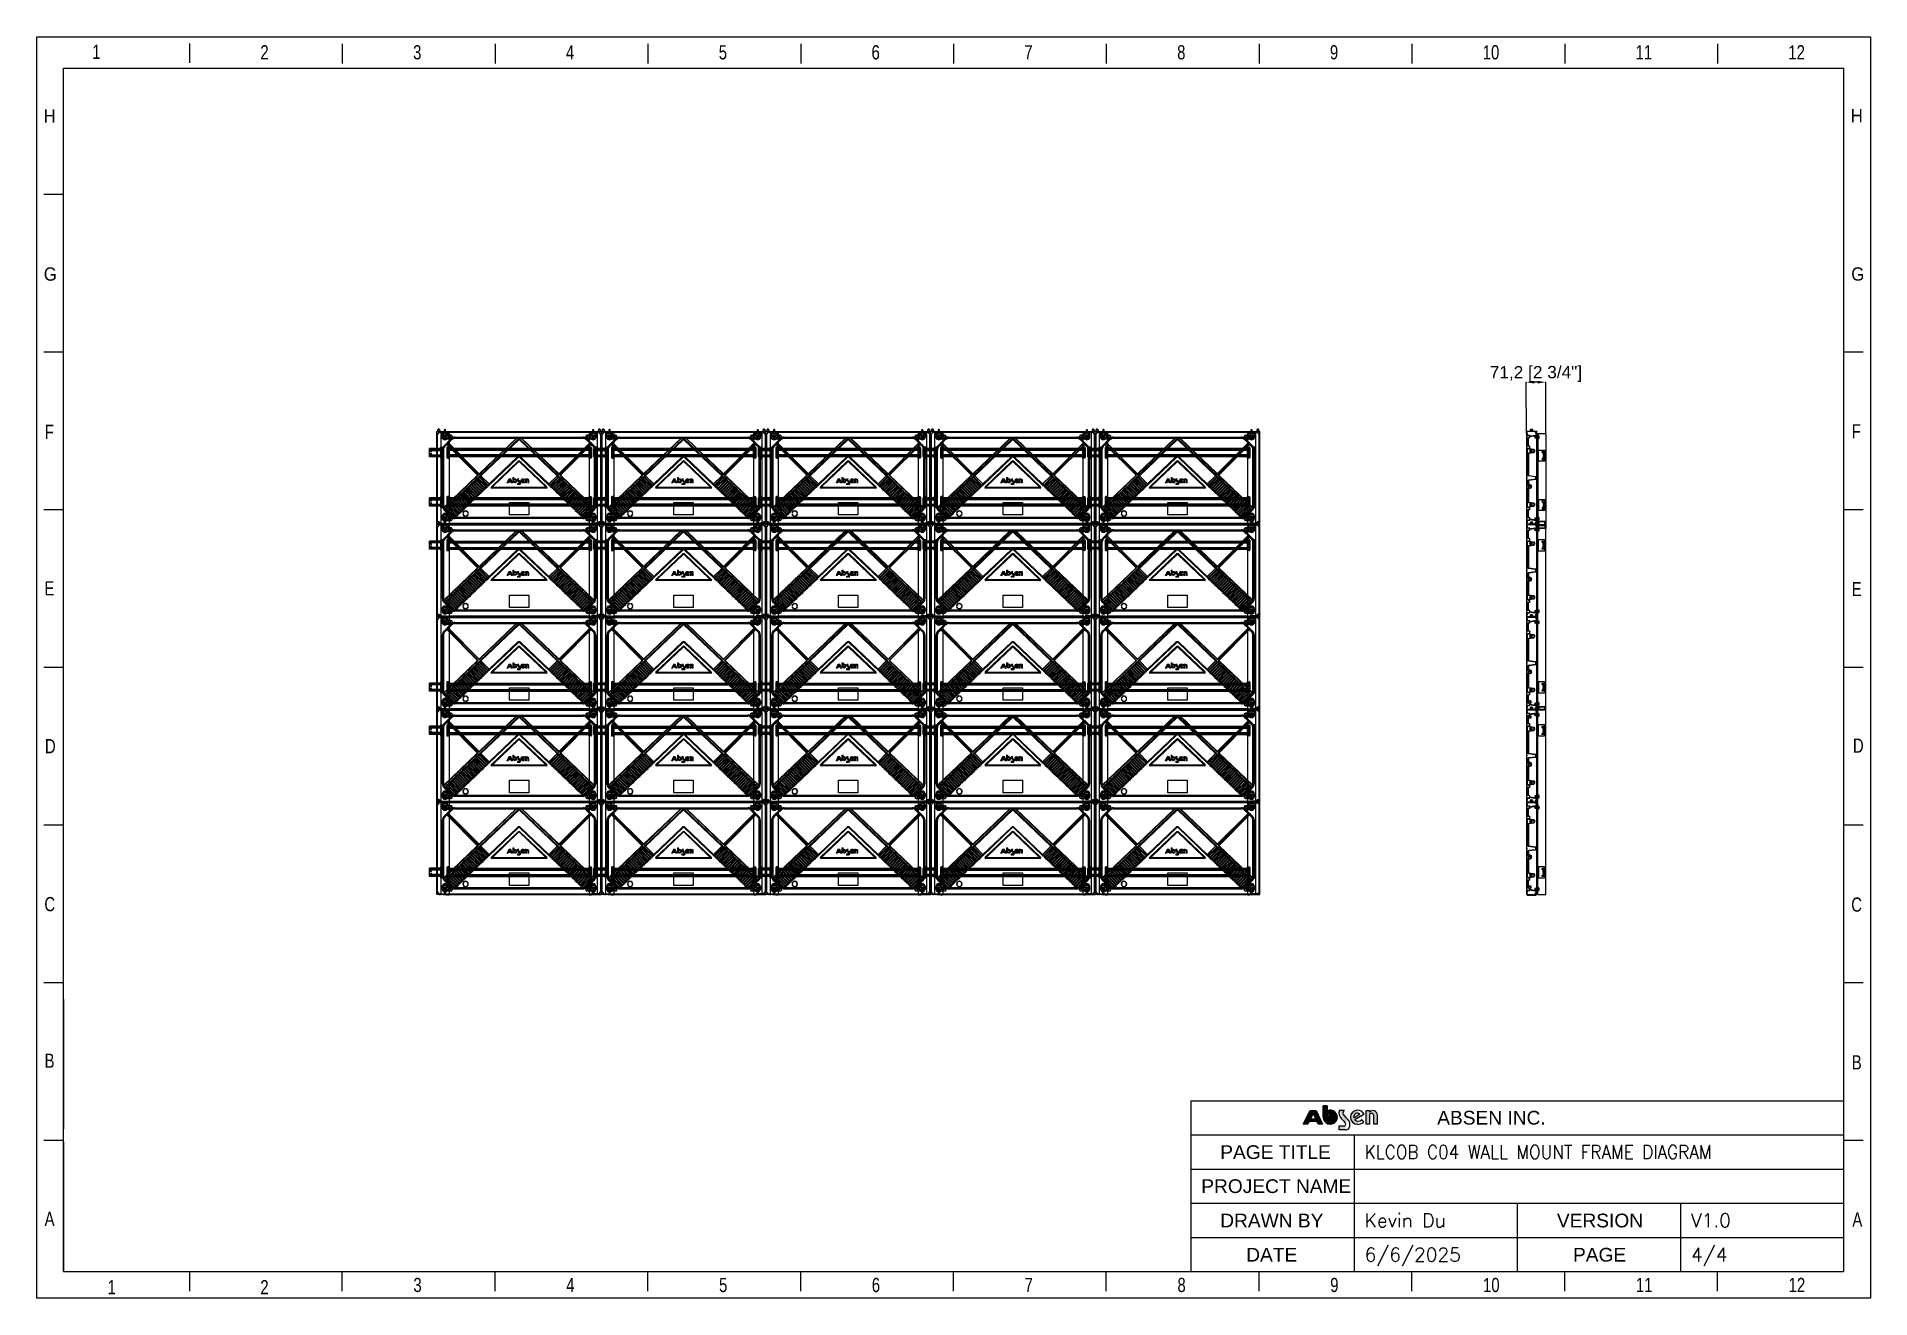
# Model space of a CAD drawing. Header units: millimetres. Extents: x 562 to 17351, y 2396 to 6995.
# Drawn here: x 10667 to 17351, y 2398 to 6995 of the extents above; entities that cross this region are included whole.
import ezdxf

# ---------------------------------------------------------------- set-up
doc = ezdxf.new("R2010")
doc.units = ezdxf.units.MM
doc.linetypes.add('HIDDEN', pattern=[0.2, 0.1, -0.1])
for name, color, linetype in [('02___PRT_ALL_AXES', 7, 'Continuous'), ('BOARD_OUTLINE_00', 7, 'Continuous'), ('DEFAULT_2', 8, 'HIDDEN'), ('DIM', 4, 'Continuous'), ('图框', 7, 'Continuous')]:
    doc.layers.add(name, color=color, linetype=linetype)
doc.layers.add('1轮廓线', color=7, linetype='Continuous', lineweight=25)
doc.layers.add('图层 1', color=7, linetype='Continuous', lineweight=18)
doc.styles.add('CKSTANDARD', font='arial.ttf')
doc.styles.add('Roamns', font='romans.shx')
doc.styles.get("Standard").update_dxf_attribs({"font": 'arial.ttf'})
doc.dimstyles.new('ISO-25', dxfattribs={"dimtxt": 2.5, "dimasz": 2.5, "dimexe": 1.25, "dimexo": 0.625, "dimtad": 1, "dimtxsty": 'Standard', "dimcen": 2.5, "dimadec": 0, "dimazin": 0, "dimtfac": 1, "dimtmove": 0, "dimatfit": 3, "dimfxl": 1, "dimarcsym": 0})

msp = doc.modelspace()

# ---------------------------------------------------------------- blocks, each defined once
blk = doc.blocks.new('A$C7F980674')
at = {"layer": 'DIM'}
h = blk.add_hatch(color=0, dxfattribs=at)
h.paths.add_polyline_path([(0, 14.4), (17.5, 49.1), (32.4, 49.1), (48.6, 14.4), (37.9, 14.4), (34.5, 21.5), (15.2, 21.5), (11.8, 14.4)])
h.paths.add_polyline_path([(24.9, 41.7), (18.4, 28.2), (31.3, 28.2)], flags=16)
h = blk.add_hatch(color=0, dxfattribs=at)
edge = h.paths.add_edge_path()
edge.add_arc((102.7, 13.9), 4.01, 268.9922, 361.5919)
edge.add_arc((99.2, 13.9), 7.59, 1.2701, 51.0785)
edge.add_arc((307.9, 226.7), 290.6, 223.1995, 225.4213, ccw=False)
edge.add_arc((110, 42.4), 20.2, 160.183, 226.2535, ccw=False)
edge.add_line((91, 49.3), (102.8, 49.3))
edge.add_arc((108.3, 42.8), 8.43, 130.3455, 201.7414)
edge.add_arc((128.4, 54.8), 31.8, 208.35, 232.647)
edge.add_arc((94.7, 12), 22.7, 1.6073, 50.5833, ccw=False)
edge.add_arc((105.8, 11.6), 11.6, -89.3538, 5.2245, ccw=False)
edge.add_line((106, 0), (89.9, 0))
edge.add_line((89.9, 0), (89.9, 9.9))
edge.add_line((89.9, 9.9), (102.7, 9.9))
edge = h.paths.add_edge_path()
edge.add_arc((171.8, 36), 5.59, 4.2423, 157.3807)
edge.add_line((166.6, 38.1), (166.6, 14.7))
edge.add_line((166.6, 14.7), (158.3, 14.7))
edge.add_line((158.3, 14.7), (158.3, 49))
edge.add_line((158.3, 49), (166.6, 49))
edge.add_line((166.6, 49), (166.6, 44.5))
edge.add_arc((175.1, 37.2), 11.2, 0.8903, 139.1292, ccw=False)
edge.add_line((186.2, 37.4), (186.2, 14.6))
edge.add_line((186.2, 14.6), (177.3, 14.6))
edge.add_line((177.3, 14.6), (177.3, 36.4))
edge = h.paths.add_edge_path(flags=16)
edge.add_arc((136.4, 32.8), 9.44, 49.484, 192.8466)
edge.add_line((127.2, 30.7), (142.6, 40))
edge = h.paths.add_edge_path()
edge.add_arc((138.3, 35.1), 13, 229.4307, 313.9876)
edge.add_line((147.3, 25.7), (151.6, 19.1))
edge.add_arc((136.9, 38.4), 24.3, 268.4243, 307.2636, ccw=False)
edge.add_arc((136.2, 31.8), 17.7, 90, 270, ccw=False)
edge.add_arc((137, 31.5), 17.9, 25.5591, 92.5335, ccw=False)
edge.add_line((153.1, 39.3), (129.9, 25.2))
at = {"layer": '图框'}
h = blk.add_hatch(color=30, dxfattribs=at)
edge = h.paths.add_edge_path(flags=0)
edge.add_line((64.3, 49.2), (64.3, 38.8))
edge.add_arc((68.1, 31.9), 7.85, -180, 118.4785, ccw=False)
edge.add_line((60.2, 31.9), (60.2, 60.6))
edge.add_line((60.2, 60.6), (50.4, 60.6))
edge.add_line((50.4, 60.6), (50.4, 31.9))
edge.add_arc((68.1, 31.9), 17.7, 180, 462.2223)
at = {"layer": '图框', "color": 7, "linetype": 'Continuous'}
for p, q in [((0, 14.4), (17.5, 49.1)), ((17.5, 49.1), (32.4, 49.1)), ((32.4, 49.1), (48.6, 14.4)), ((91, 49.3), (102.8, 49.3)), ((158.3, 49), (166.6, 49)), ((158.3, 14.7), (158.3, 49)), ((166.6, 49), (166.6, 44.5)), ((11.8, 14.4), (0, 14.4)), ((15.2, 21.5), (11.8, 14.4)), ((34.5, 21.5), (15.2, 21.5)), ((24.9, 41.7), (18.4, 28.2)), ((18.4, 28.2), (31.3, 28.2)), ((31.3, 28.2), (24.9, 41.7)), ((37.9, 14.4), (34.5, 21.5)), ((48.6, 14.4), (37.9, 14.4)), ((89.9, 9.9), (102.7, 9.9)), ((89.9, 0), (89.9, 9.9)), ((106, 0), (89.9, 0)), ((127.2, 30.7), (142.6, 40)), ((153.1, 39.3), (129.9, 25.2)), ((147.3, 25.7), (151.6, 19.1)), ((166.6, 14.7), (158.3, 14.7)), ((166.6, 38.1), (166.6, 14.7)), ((177.3, 14.6), (177.3, 36.4)), ((186.2, 14.6), (177.3, 14.6)), ((186.2, 37.4), (186.2, 14.6))]:
    blk.add_line(p, q, dxfattribs=at)
at = {"layer": '图框', "color": 30}
for p, q in [((60.2, 60.6), (50.4, 60.6)), ((50.4, 60.6), (50.4, 31.9)), ((60.2, 31.9), (60.2, 60.6)), ((64.3, 49.2), (64.3, 38.8))]:
    blk.add_line(p, q, dxfattribs=at)
at = {"layer": '图框', "color": 30, "linetype": 'Continuous'}
for p, q in [((50.4, 60.6), (60.2, 60.6)), ((50.4, 31.9), (50.4, 60.6)), ((60.2, 60.6), (60.2, 31.9)), ((64.3, 38.8), (64.3, 49.2))]:
    blk.add_line(p, q, dxfattribs=at)
at = {"layer": '图框', "color": 30}
for radius, end in [(17.7, 102.2223), (7.85, 118.4785)]:
    blk.add_arc((68.1, 31.9), radius, 180, end, dxfattribs=at)
at = {"layer": '图框', "color": 30, "linetype": 'Continuous'}
for radius, end in [(17.7, 102.2223), (7.85, 118.4785)]:
    blk.add_arc((68.1, 31.9), radius, 180, end, dxfattribs=at)
at = {"layer": '图框', "color": 7, "linetype": 'Continuous'}
for centre, radius, start, end in [((110, 42.4), 20.2, 160.183, 226.2535), ((108.3, 42.8), 8.43, 130.3455, 201.7414), ((136.2, 31.8), 17.7, 90, 270), ((137, 31.5), 17.9, 25.5591, 92.5335), ((175.1, 37.2), 11.2, 0.8903, 139.1292), ((307.9, 226.7), 290.6, 223.1995, 225.4213), ((128.4, 54.8), 31.8, 208.35, 232.647), ((102.7, 13.9), 4.01, 268.9922, 1.5919), ((99.2, 13.9), 7.59, 1.2701, 51.0785), ((105.8, 11.6), 11.6, 270.6462, 5.2245), ((94.7, 12), 22.7, 1.6073, 50.5833), ((136.4, 32.8), 9.44, 49.484, 192.8466), ((138.3, 35.1), 13, 229.4307, 313.9876), ((136.9, 38.4), 24.3, 268.4243, 307.2636), ((171.8, 36), 5.59, 4.2423, 157.3807)]:
    blk.add_arc(centre, radius, start, end, dxfattribs=at)
blk = doc.blocks.new('standard template')
for p, q in [((3074, 30739), (3074, 30336)), ((6246, 30728), (6246, 30325)), ((9418, 30728), (9418, 30325)), ((12589, 30728), (12589, 30325)), ((15761, 30728), (15761, 30325)), ((18933, 30728), (18933, 30325)), ((22104, 30728), (22104, 30325)), ((25276, 30728), (25276, 30325)), ((28448, 30728), (28448, 30325)), ((31619, 30728), (31619, 30325)), ((34791, 30728), (34791, 30325)), ((456, 27607), (54, 27607)), ((456, 24334), (54, 24334)), ((37812, 24334), (37409, 24334)), ((456, 21062), (54, 21062)), ((37812, 21062), (37409, 21062)), ((456, 17790), (54, 17790)), ((37812, 17790), (37409, 17790)), ((456, 14517), (54, 14517)), ((37812, 14517), (37409, 14517)), ((456, 11245), (54, 11245)), ((37812, 11245), (37409, 11245)), ((456, 10901), (456, 8211)), ((456, 8211), (456, 10446)), ((456, 6313), (456, 10291)), ((23857, 8796), (37409, 8796)), ((23857, 8093), (37409, 8093)), ((27246, 8093), (27246, 5254)), ((456, 7973), (54, 7973)), ((456, 7944), (456, 5254)), ((37812, 7973), (37409, 7973)), ((23857, 7383), (37409, 7383)), ((23857, 6674), (37409, 6674)), ((30633, 6674), (30633, 5254)), ((34021, 6674), (34021, 5254)), ((23857, 5964), (37409, 5964)), ((456, 5254), (37409, 5254)), ((3074, 5254), (3074, 4851)), ((6246, 4851), (6246, 5254)), ((9418, 4851), (9418, 5254)), ((12589, 4851), (12589, 5254)), ((15761, 4851), (15761, 5254)), ((18933, 4851), (18933, 5254)), ((22104, 4851), (22104, 5254)), ((25276, 4851), (25276, 5254)), ((28448, 4851), (28448, 5254)), ((31619, 4851), (31619, 5254)), ((34791, 4851), (34791, 5254))]:
    blk.add_line(p, q)
at = {"color": 7}
for p, q in [((23857, 8796), (23857, 5964)), ((28856, 8796), (31734, 8796)), ((23857, 5964), (23857, 5254))]:
    blk.add_line(p, q, dxfattribs=at)
blk.add_lwpolyline([(37963, 4700), (-97, 4700), (-97, 30879), (37963, 30879)], close=True)
for points in [[(456, 6674), (456, 5964), (456, 5254), (456, 30226), (37409, 30226), (37409, 5254)], [(456, 9631), (456, 8921), (456, 8211)]]:
    blk.add_lwpolyline(points, dxfattribs=at)
at = {"color": 0, "xscale": 8.255519999999997, "yscale": 8.255519999999997, "zscale": 8.255519999999997}
blk.add_blockref('A$C7F980674', (26192, 8195), dxfattribs=at)
at = {"style": 'CKSTANDARD'}
for s, height, width, p in [('1', 295, 0.75, (1055, 30416)), ('2', 295, 0.75, (4545, 30408)), ('3', 295, 0.75, (7716, 30408)), ('4', 295, 0.75, (10888, 30408)), ('5', 295, 0.75, (14060, 30408)), ('6', 295, 0.75, (17231, 30408)), ('7', 295, 0.75, (20403, 30408)), ('8', 295, 0.75, (23575, 30408)), ('9', 295, 0.75, (26746, 30408)), ('10', 294.8, 0.75, (29918, 30408)), ('11', 294.8, 0.75, (33090, 30408)), ('12', 294.8, 0.75, (36261, 30408)), ('H', 276, 0.9, (47, 29097)), ('H', 276, 0.9, (37555, 29102)), ('G', 276, 0.9, (50, 25816)), ('G', 276, 0.9, (37567, 25817)), ('F', 295, 0.75, (37578, 22543)), ('F', 295, 0.75, (69, 22532)), ('E', 295, 0.75, (62, 19285)), ('E', 295, 0.75, (37578, 19270)), ('D', 295, 0.75, (74, 16009)), ('D', 295, 0.75, (37601, 16020)), ('C', 295, 0.75, (62, 12732)), ('C', 295, 0.75, (37567, 12723)), ('B', 295, 0.75, (67, 9483)), ('B', 295, 0.75, (37578, 9450)), ('A', 295, 0.75, (67, 6202)), ('A', 295, 0.75, (37590, 6188)), ('1', 295, 0.75, (1373, 4783)), ('2', 295, 0.75, (4545, 4783)), ('3', 295, 0.75, (7722, 4830)), ('4', 295, 0.75, (10894, 4830)), ('5', 295, 0.75, (14066, 4830)), ('6', 295, 0.75, (17237, 4830)), ('7', 295, 0.75, (20409, 4830)), ('8', 295, 0.75, (23581, 4830)), ('9', 295, 0.75, (26752, 4830)), ('10', 294.8, 0.75, (29924, 4830)), ('11', 294.8, 0.75, (33096, 4830)), ('12', 294.8, 0.75, (36267, 4830))]:
    blk.add_text(s, height=height, dxfattribs=dict(at, width=width)).set_placement(p)
at = {"char_height": 284.52, "attachment_point": 1, "style": 'Roamns'}
for s, insert, width in [('{\\fArial|b0|i0|c0|p34;ABSEN INC.}', (28972, 8590), 3912.01), ('{\\fArial|b0|i0|c0|p34;PAGE TITLE}', (24469, 7876), 3912.01), ('{\\fArial|b0|i0|c0|p34;PROJECT NAME}', (24075, 7170), 3305.73), ('{\\fArial|b0|i0|c0|p34;DRAWN BY}', (24469, 6457), 3912.01), ('{\\fArial|b0|i0|c0|p34;VERSION}', (31457, 6457), 3912.01), ('{\\fArial|b0|i0|c0|p34;DATE}', (25008, 5747), 3912.01), ('{\\fArial|b0|i0|c0|p34;PAGE}', (31791, 5747), 3912.01)]:
    blk.add_mtext(s, dxfattribs=dict(at, insert=insert, width=width))
at = {"style": 'Roamns'}
for tag, p in [('PAGE_NAME', (27466, 7594)), ('PROJECT_NAME', (27466, 6884)), ('DRAWN_NAME', (27466, 6174)), ('VERSION', (34241, 6174)), ('SELECT_DATA', (27466, 5464)), ('PAGE_NUMBER', (34241, 5464))]:
    blk.add_attdef(tag, p, '', height=285, dxfattribs=at)
blk = doc.blocks.new('*D82')
at = {"color": 0, "lineweight": -2, "transparency": 16777216}
for p, q in [((16097.2, 5549.4), (16096.6, 5737.3)), ((16137.8, 5736.2), (16126.6, 5736.2)), ((16168.4, 5549.6), (16167.8, 5737.5))]:
    blk.add_line(p, q, dxfattribs=at)
at = {"color": 0, "transparency": 16777216}
for points in [[(16126.6, 5741.2), (16126.7, 5731.2), (16096.6, 5736.1)], [(16137.8, 5741.2), (16137.9, 5731.2), (16167.8, 5736.3)]]:
    blk.add_solid(points, dxfattribs=at)
at = {"layer": 'Defpoints', "color": 0, "transparency": 16777216}
for p in [(16096.6, 5736.1), (16097.2, 5548.7), (16168.4, 5549)]:
    blk.add_point(p, dxfattribs=at)
at = {"color": 0, "transparency": 16777216, "insert": (16132.1, 5765.9), "char_height": 45, "attachment_point": 5, "rotation": 0.17981}
blk.add_mtext('71,2 [2 3/4"]', dxfattribs=at)
blk = doc.blocks.new('32211212')
at = {"color": 114, "linetype": 'Continuous', "lineweight": 25, "true_color": 0x139b48}
for p, q in [((3738.6, 2256.2), (3733.6, 2256.2)), ((3733.6, 2256.2), (3733.6, 2200.2)), ((3738.6, 2236.7), (3738.6, 2256.2)), ((3758.6, 2256.2), (3738.6, 2256.2)), ((3744.6, 2236.7), (3744.6, 2238.7)), ((3746.1, 2261.7), (3746.1, 2256.2)), ((3746.6, 2263.2), (3746.6, 2261.7)), ((3746.9, 2261.7), (3746.6, 2261.7)), ((3746.6, 2261.7), (3746.6, 2256.2)), ((3750.3, 2261.7), (3750.6, 2261.7)), ((3750.6, 2261.7), (3750.6, 2263.2)), ((3750.6, 2256.2), (3750.6, 2261.7)), ((3751.1, 2256.2), (3751.1, 2261.7)), ((3752.6, 2238.7), (3752.6, 2236.7)), ((3758.6, 2256.2), (3758.6, 2236.7)), ((3763.6, 2256.2), (3758.6, 2256.2)), ((3763.6, 2256.2), (3763.6, 2200.2)), ((4278.6, 2256.2), (4273.6, 2256.2)), ((4273.6, 2256.2), (4273.6, 2200.2)), ((4278.6, 2236.7), (4278.6, 2256.2)), ((4298.6, 2256.2), (4278.6, 2256.2)), ((4284.6, 2236.7), (4284.6, 2238.7)), ((4286.1, 2261.7), (4286.1, 2256.2)), ((4286.6, 2263.2), (4286.6, 2261.7)), ((4286.9, 2261.7), (4286.6, 2261.7)), ((4286.6, 2261.7), (4286.6, 2256.2)), ((4290.3, 2261.7), (4290.6, 2261.7)), ((4290.6, 2261.7), (4290.6, 2263.2)), ((4290.6, 2256.2), (4290.6, 2261.7)), ((4291.1, 2256.2), (4291.1, 2261.7)), ((4292.6, 2238.7), (4292.6, 2236.7)), ((4298.6, 2256.2), (4298.6, 2236.7)), ((4303.6, 2256.2), (4298.6, 2256.2)), ((4303.6, 2256.2), (4303.6, 2200.2)), ((3733.6, 2200.2), (3739.6, 2200.2)), ((3733.6, 2199.2), (3733.6, 2200.2)), ((3733.6, 2199.2), (3735.6, 2199.2)), ((3733.6, 2161.2), (3733.6, 2199.2)), ((3735.6, 2161.2), (3733.6, 2161.2)), ((3733.6, 2160.2), (3733.6, 2161.2)), ((3733.6, 2160.2), (3733.6, 1682.7)), ((3739.6, 2160.2), (3733.6, 2160.2)), ((3735.6, 2200.2), (3735.6, 2199.9)), ((3735.6, 2199.9), (3735.6, 2160.5)), ((3735.6, 2160.5), (3735.6, 2160.2)), ((3742.1, 2197.7), (3742.1, 2162.7)), ((3755.1, 2197.7), (3755.1, 2162.7)), ((3763.6, 2200.2), (3757.6, 2200.2)), ((3757.6, 2160.2), (3763.6, 2160.2)), ((3761.6, 2199.9), (3761.6, 2200.2)), ((3761.6, 2160.5), (3761.6, 2199.9)), ((3761.6, 2199.2), (3763.6, 2199.2)), ((3763.6, 2161.2), (3761.6, 2161.2)), ((3761.6, 2160.2), (3761.6, 2160.5)), ((3763.6, 2200.2), (3763.6, 2199.2)), ((3763.6, 2199.2), (3763.6, 2161.2)), ((3763.6, 2161.2), (3763.6, 2160.2)), ((3763.6, 2160.2), (3763.6, 1682.7)), ((4273.6, 2200.2), (4279.6, 2200.2)), ((4273.6, 2199.2), (4273.6, 2200.2)), ((4273.6, 2199.2), (4275.6, 2199.2)), ((4273.6, 2161.2), (4273.6, 2199.2)), ((4275.6, 2161.2), (4273.6, 2161.2)), ((4273.6, 2160.2), (4273.6, 2161.2)), ((4273.6, 2160.2), (4273.6, 1682.7)), ((4279.6, 2160.2), (4273.6, 2160.2)), ((4275.6, 2200.2), (4275.6, 2199.9)), ((4275.6, 2199.9), (4275.6, 2160.5)), ((4275.6, 2160.5), (4275.6, 2160.2)), ((4282.1, 2197.7), (4282.1, 2162.7)), ((4295.1, 2197.7), (4295.1, 2162.7)), ((4303.6, 2200.2), (4297.6, 2200.2)), ((4297.6, 2160.2), (4303.6, 2160.2)), ((4301.6, 2199.9), (4301.6, 2200.2)), ((4301.6, 2160.5), (4301.6, 2199.9)), ((4301.6, 2199.2), (4303.6, 2199.2)), ((4303.6, 2161.2), (4301.6, 2161.2)), ((4301.6, 2160.2), (4301.6, 2160.5)), ((4303.6, 2200.2), (4303.6, 2199.2)), ((4303.6, 2199.2), (4303.6, 2161.2)), ((4303.6, 2161.2), (4303.6, 2160.2)), ((4303.6, 2160.2), (4303.6, 1682.7)), ((3738.6, 1939.2), (3738.6, 1949.2)), ((3744.6, 1939.2), (3744.6, 1941.2)), ((3752.6, 1941.2), (3752.6, 1939.2)), ((3758.6, 1949.2), (3758.6, 1939.2)), ((4278.6, 1939.2), (4278.6, 1949.2)), ((4284.6, 1939.2), (4284.6, 1941.2)), ((4292.6, 1941.2), (4292.6, 1939.2)), ((4298.6, 1949.2), (4298.6, 1939.2)), ((3738.6, 1899.2), (3738.6, 1909.2)), ((3744.6, 1899.2), (3744.6, 1901.2)), ((3752.6, 1901.2), (3752.6, 1899.2)), ((3758.6, 1909.2), (3758.6, 1899.2)), ((4278.6, 1899.2), (4278.6, 1909.2)), ((4284.6, 1899.2), (4284.6, 1901.2)), ((4292.6, 1901.2), (4292.6, 1899.2)), ((4298.6, 1909.2), (4298.6, 1899.2)), ((3733.6, 1682.7), (3739.6, 1682.7)), ((3733.6, 1681.7), (3733.6, 1682.7)), ((3733.6, 1681.7), (3735.6, 1681.7)), ((3733.6, 1643.7), (3733.6, 1681.7)), ((3735.6, 1682.7), (3735.6, 1682.4)), ((3735.6, 1682.4), (3735.6, 1643)), ((3742.1, 1680.2), (3742.1, 1645.2)), ((3755.1, 1680.2), (3755.1, 1645.2)), ((3763.6, 1682.7), (3757.6, 1682.7)), ((3761.6, 1682.4), (3761.6, 1682.7)), ((3761.6, 1643), (3761.6, 1682.4)), ((3761.6, 1681.7), (3763.6, 1681.7)), ((3763.6, 1682.7), (3763.6, 1681.7)), ((3763.6, 1681.7), (3763.6, 1643.7)), ((4273.6, 1682.7), (4279.6, 1682.7)), ((4273.6, 1681.7), (4273.6, 1682.7)), ((4273.6, 1681.7), (4275.6, 1681.7)), ((4273.6, 1643.7), (4273.6, 1681.7)), ((4275.6, 1682.7), (4275.6, 1682.4)), ((4275.6, 1682.4), (4275.6, 1643)), ((4282.1, 1680.2), (4282.1, 1645.2)), ((4295.1, 1680.2), (4295.1, 1645.2)), ((4303.6, 1682.7), (4297.6, 1682.7)), ((4301.6, 1682.4), (4301.6, 1682.7)), ((4301.6, 1643), (4301.6, 1682.4)), ((4301.6, 1681.7), (4303.6, 1681.7)), ((4303.6, 1682.7), (4303.6, 1681.7)), ((4303.6, 1681.7), (4303.6, 1643.7)), ((3735.6, 1643.7), (3733.6, 1643.7)), ((3733.6, 1642.7), (3733.6, 1643.7)), ((3733.6, 1642.7), (3733.6, 1582.7)), ((3739.6, 1642.7), (3733.6, 1642.7)), ((3735.6, 1643), (3735.6, 1642.7)), ((3738.6, 1601.7), (3738.6, 1611.7)), ((3757.6, 1642.7), (3763.6, 1642.7)), ((3758.6, 1611.7), (3758.6, 1601.7)), ((3763.6, 1643.7), (3761.6, 1643.7)), ((3761.6, 1642.7), (3761.6, 1643)), ((3763.6, 1643.7), (3763.6, 1642.7)), ((3763.6, 1642.7), (3763.6, 1582.7)), ((4275.6, 1643.7), (4273.6, 1643.7)), ((4273.6, 1642.7), (4273.6, 1643.7)), ((4273.6, 1642.7), (4273.6, 1582.7)), ((4279.6, 1642.7), (4273.6, 1642.7)), ((4275.6, 1643), (4275.6, 1642.7)), ((4278.6, 1601.7), (4278.6, 1611.7)), ((4297.6, 1642.7), (4303.6, 1642.7)), ((4298.6, 1611.7), (4298.6, 1601.7)), ((4303.6, 1643.7), (4301.6, 1643.7)), ((4301.6, 1642.7), (4301.6, 1643)), ((4303.6, 1643.7), (4303.6, 1642.7)), ((4303.6, 1642.7), (4303.6, 1582.7)), ((3763.6, 1582.7), (3733.6, 1582.7)), ((3744.6, 1601.7), (3744.6, 1603.7)), ((3752.6, 1603.7), (3752.6, 1601.7)), ((4303.6, 1582.7), (4273.6, 1582.7)), ((4284.6, 1601.7), (4284.6, 1603.7)), ((4292.6, 1603.7), (4292.6, 1601.7))]:
    blk.add_line(p, q, dxfattribs=at)
at = {"color": 114, "linetype": 'Continuous', "true_color": 0x139b48}
for p, q in [((3691.6, 2194.7), (3692.1, 2195.2)), ((3691.6, 2165.7), (3691.6, 2194.7)), ((3696.1, 2194.2), (3691.6, 2194.2)), ((3696.1, 2191.2), (3691.6, 2191.2)), ((3691.6, 2190.7), (3692.1, 2190.2)), ((3691.6, 2169.7), (3692.1, 2170.2)), ((3696.1, 2169.2), (3691.6, 2169.2)), ((3696.1, 2166.2), (3691.6, 2166.2)), ((3691.6, 2165.7), (3692.1, 2165.2)), ((3692.1, 2165.2), (3692.1, 2195.2)), ((3742.1, 2195.2), (3692.1, 2195.2)), ((3742.1, 2190.2), (3692.1, 2190.2)), ((3742.1, 2188.2), (3692.1, 2188.2)), ((3742.1, 2172.2), (3692.1, 2172.2)), ((3742.1, 2170.2), (3692.1, 2170.2)), ((3742.1, 2165.2), (3692.1, 2165.2)), ((3755.1, 2195.2), (4282.1, 2195.2)), ((3755.1, 2190.2), (4282.1, 2190.2)), ((3755.1, 2188.2), (4282.1, 2188.2)), ((3755.1, 2172.2), (4282.1, 2172.2)), ((3755.1, 2170.2), (4282.1, 2170.2)), ((3755.1, 2165.2), (4282.1, 2165.2)), ((3691.6, 1677.2), (3692.1, 1677.7)), ((3691.6, 1648.2), (3691.6, 1677.2)), ((3696.1, 1676.7), (3691.6, 1676.7)), ((3696.1, 1673.7), (3691.6, 1673.7)), ((3691.6, 1673.2), (3692.1, 1672.7)), ((3692.1, 1647.7), (3692.1, 1677.7)), ((3742.1, 1677.7), (3692.1, 1677.7)), ((3742.1, 1672.7), (3692.1, 1672.7)), ((3755.1, 1677.7), (4282.1, 1677.7)), ((3755.1, 1672.7), (4282.1, 1672.7)), ((3691.6, 1652.2), (3692.1, 1652.7)), ((3696.1, 1651.7), (3691.6, 1651.7)), ((3696.1, 1648.7), (3691.6, 1648.7)), ((3691.6, 1648.2), (3692.1, 1647.7)), ((3742.1, 1670.7), (3692.1, 1670.7)), ((3742.1, 1654.7), (3692.1, 1654.7)), ((3742.1, 1652.7), (3692.1, 1652.7)), ((3742.1, 1647.7), (3692.1, 1647.7)), ((3755.1, 1670.7), (4282.1, 1670.7)), ((3755.1, 1654.7), (4282.1, 1654.7)), ((3755.1, 1652.7), (4282.1, 1652.7)), ((3755.1, 1647.7), (4282.1, 1647.7))]:
    blk.add_line(p, q, dxfattribs=at)
for centre, radius in [((3697.6, 2184.2), 1.65), ((3697.6, 2176.2), 1.65), ((3697.6, 2184.2), 1.15), ((3697.6, 2176.2), 1.15), ((3697.6, 1666.7), 1.65), ((3697.6, 1658.7), 1.65), ((3697.6, 1666.7), 1.15), ((3697.6, 1658.7), 1.15)]:
    blk.add_circle(centre, radius, dxfattribs=at)
at = {"color": 114, "linetype": 'Continuous', "lineweight": 25, "true_color": 0x139b48}
for centre, radius, start, end in [((3748.6, 2236.7), 10, 180, 0), ((3748.6, 2246.7), 7, 318.59038, 221.40962), ((3739.6, 2238.7), 5, 0, 41.40962), ((3748.6, 2246.7), 4, 0, 180), ((3748.6, 2246.7), 4, 180, 0), ((3748.6, 2234.7), 5, 36.8699, 143.1301), ((3748.6, 2236.7), 4, 180, 0), ((3748.6, 2261.7), 2.5, 143.1301, 180), ((3748.6, 2261.7), 2.5, 36.8699, 143.1301), ((3748.6, 2261.7), 2, 0, 180), ((3748.6, 2261.7), 2, 180, 0), ((3748.6, 2261.7), 1.7, 0, 180), ((3748.6, 2261.7), 1.7, 180, 0), ((3748.6, 2261.7), 2.5, 0, 36.8699), ((3757.6, 2238.7), 5, 138.59038, 180), ((4288.6, 2236.7), 10, 180, 0), ((4288.6, 2246.7), 7, 318.59038, 221.40962), ((4279.6, 2238.7), 5, 0, 41.40962), ((4288.6, 2246.7), 4, 0, 180), ((4288.6, 2246.7), 4, 180, 0), ((4288.6, 2234.7), 5, 36.8699, 143.1301), ((4288.6, 2236.7), 4, 180, 0), ((4288.6, 2261.7), 2.5, 143.1301, 180), ((4288.6, 2261.7), 2.5, 36.8699, 143.1301), ((4288.6, 2261.7), 2, 0, 180), ((4288.6, 2261.7), 2, 180, 0), ((4288.6, 2261.7), 1.7, 0, 180), ((4288.6, 2261.7), 1.7, 180, 0), ((4288.6, 2261.7), 2.5, 0, 36.8699), ((4297.6, 2238.7), 5, 138.59038, 180), ((3739.6, 2192.7), 2, 0, 180), ((3739.6, 2192.7), 2, 180, 0), ((3739.6, 2167.7), 2, 0, 180), ((3739.6, 2167.7), 2, 180, 0), ((3739.6, 2184.2), 1.25, 0, 180), ((3739.6, 2184.2), 1.25, 180, 0), ((3739.6, 2176.2), 1.25, 0, 180), ((3739.6, 2176.2), 1.25, 180, 0), ((3739.6, 2197.7), 2.5, 0, 90), ((3739.6, 2162.7), 2.5, 270, 0), ((3757.6, 2197.7), 2.5, 90, 180), ((3757.6, 2162.7), 2.5, 180, 270), ((3757.6, 2192.7), 2, 0, 180), ((3757.6, 2192.7), 2, 180, 0), ((3757.6, 2167.7), 2, 0, 180), ((3757.6, 2167.7), 2, 180, 0), ((3757.6, 2184.2), 1.25, 0, 180), ((3757.6, 2184.2), 1.25, 180, 0), ((3757.6, 2176.2), 1.25, 0, 180), ((3757.6, 2176.2), 1.25, 180, 0), ((4279.6, 2192.7), 2, 0, 180), ((4279.6, 2192.7), 2, 180, 0), ((4279.6, 2167.7), 2, 0, 180), ((4279.6, 2167.7), 2, 180, 0), ((4279.6, 2184.2), 1.25, 0, 180), ((4279.6, 2184.2), 1.25, 180, 0), ((4279.6, 2176.2), 1.25, 0, 180), ((4279.6, 2176.2), 1.25, 180, 0), ((4279.6, 2197.7), 2.5, 0, 90), ((4279.6, 2162.7), 2.5, 270, 0), ((4297.6, 2197.7), 2.5, 90, 180), ((4297.6, 2162.7), 2.5, 180, 270), ((4297.6, 2192.7), 2, 0, 180), ((4297.6, 2192.7), 2, 180, 0), ((4297.6, 2167.7), 2, 0, 180), ((4297.6, 2167.7), 2, 180, 0), ((4297.6, 2184.2), 1.25, 0, 180), ((4297.6, 2184.2), 1.25, 180, 0), ((4297.6, 2176.2), 1.25, 0, 180), ((4297.6, 2176.2), 1.25, 180, 0), ((3748.6, 1949.2), 10, 0, 180), ((3748.6, 1939.2), 10, 180, 0), ((3748.6, 1949.2), 7, 318.59038, 221.40962), ((3739.6, 1941.2), 5, 0, 41.40962), ((3748.6, 1949.2), 4, 0, 180), ((3748.6, 1949.2), 4, 180, 0), ((3748.6, 1937.2), 5, 36.8699, 143.1301), ((3748.6, 1939.2), 4, 180, 0), ((3757.6, 1941.2), 5, 138.59038, 180), ((4288.6, 1949.2), 10, 0, 180), ((4288.6, 1939.2), 10, 180, 0), ((4288.6, 1949.2), 7, 318.59038, 221.40962), ((4279.6, 1941.2), 5, 0, 41.40962), ((4288.6, 1949.2), 4, 0, 180), ((4288.6, 1949.2), 4, 180, 0), ((4288.6, 1937.2), 5, 36.8699, 143.1301), ((4288.6, 1939.2), 4, 180, 0), ((4297.6, 1941.2), 5, 138.59038, 180), ((3748.6, 1909.2), 10, 0, 180), ((3748.6, 1899.2), 10, 180, 0), ((3748.6, 1909.2), 7, 318.59038, 221.40962), ((3739.6, 1901.2), 5, 0, 41.40962), ((3748.6, 1909.2), 4, 0, 180), ((3748.6, 1909.2), 4, 180, 0), ((3748.6, 1897.2), 5, 36.8699, 143.1301), ((3748.6, 1899.2), 4, 180, 0), ((3757.6, 1901.2), 5, 138.59038, 180), ((4288.6, 1909.2), 10, 0, 180), ((4288.6, 1899.2), 10, 180, 0), ((4288.6, 1909.2), 7, 318.59038, 221.40962), ((4279.6, 1901.2), 5, 0, 41.40962), ((4288.6, 1909.2), 4, 0, 180), ((4288.6, 1909.2), 4, 180, 0), ((4288.6, 1897.2), 5, 36.8699, 143.1301), ((4288.6, 1899.2), 4, 180, 0), ((4297.6, 1901.2), 5, 138.59038, 180), ((3739.6, 1675.2), 2, 0, 180), ((3739.6, 1675.2), 2, 180, 0), ((3739.6, 1680.2), 2.5, 0, 90), ((3757.6, 1680.2), 2.5, 90, 180), ((3757.6, 1675.2), 2, 0, 180), ((3757.6, 1675.2), 2, 180, 0), ((4279.6, 1675.2), 2, 0, 180), ((4279.6, 1675.2), 2, 180, 0), ((4279.6, 1680.2), 2.5, 0, 90), ((4297.6, 1680.2), 2.5, 90, 180), ((4297.6, 1675.2), 2, 0, 180), ((4297.6, 1675.2), 2, 180, 0), ((3739.6, 1650.2), 2, 0, 180), ((3739.6, 1650.2), 2, 180, 0), ((3739.6, 1666.7), 1.25, 0, 180), ((3739.6, 1666.7), 1.25, 180, 0), ((3739.6, 1658.7), 1.25, 0, 180), ((3739.6, 1658.7), 1.25, 180, 0), ((3748.6, 1611.7), 10, 0, 180), ((3739.6, 1645.2), 2.5, 270, 0), ((3748.6, 1611.7), 7, 318.59038, 221.40962), ((3739.6, 1603.7), 5, 0, 41.40962), ((3748.6, 1611.7), 4, 0, 180), ((3748.6, 1611.7), 4, 180, 0), ((3748.6, 1599.7), 5, 36.8699, 143.1301), ((3757.6, 1603.7), 5, 138.59038, 180), ((3757.6, 1645.2), 2.5, 180, 270), ((3757.6, 1650.2), 2, 0, 180), ((3757.6, 1650.2), 2, 180, 0), ((3757.6, 1666.7), 1.25, 0, 180), ((3757.6, 1666.7), 1.25, 180, 0), ((3757.6, 1658.7), 1.25, 0, 180), ((3757.6, 1658.7), 1.25, 180, 0), ((4279.6, 1650.2), 2, 0, 180), ((4279.6, 1650.2), 2, 180, 0), ((4279.6, 1666.7), 1.25, 0, 180), ((4279.6, 1666.7), 1.25, 180, 0), ((4279.6, 1658.7), 1.25, 0, 180), ((4279.6, 1658.7), 1.25, 180, 0), ((4288.6, 1611.7), 10, 0, 180), ((4279.6, 1645.2), 2.5, 270, 0), ((4288.6, 1611.7), 7, 318.59038, 221.40962), ((4279.6, 1603.7), 5, 0, 41.40962), ((4288.6, 1611.7), 4, 0, 180), ((4288.6, 1611.7), 4, 180, 0), ((4288.6, 1599.7), 5, 36.8699, 143.1301), ((4297.6, 1603.7), 5, 138.59038, 180), ((4297.6, 1645.2), 2.5, 180, 270), ((4297.6, 1650.2), 2, 0, 180), ((4297.6, 1650.2), 2, 180, 0), ((4297.6, 1666.7), 1.25, 0, 180), ((4297.6, 1666.7), 1.25, 180, 0), ((4297.6, 1658.7), 1.25, 0, 180), ((4297.6, 1658.7), 1.25, 180, 0), ((3748.6, 1601.7), 10, 180, 0), ((3748.6, 1601.7), 4, 180, 0), ((3748.6, 1586.7), 2.1, 0, 180), ((3748.6, 1586.7), 2.1, 180, 0), ((4288.6, 1601.7), 10, 180, 0), ((4288.6, 1601.7), 4, 180, 0), ((4288.6, 1586.7), 2.1, 0, 180), ((4288.6, 1586.7), 2.1, 180, 0)]:
    blk.add_arc(centre, radius, start, end, dxfattribs=at)
at = {"layer": '02___PRT_ALL_AXES', "color": 114, "linetype": 'Continuous', "true_color": 0x139b48}
for p, q in [((3738.1, 2191.2), (3699, 2191.1)), ((3738.1, 2169.2), (3699, 2169.3)), ((3738.1, 2194.2), (3699.1, 2194.1)), ((3738.1, 2166.2), (3699.1, 2166.2)), ((3759.1, 2194.2), (4278.1, 2194.2)), ((3759.1, 2191.2), (4278.1, 2191.2)), ((3759.1, 2169.2), (4278.1, 2169.2)), ((3759.1, 2166.2), (4278.1, 2166.2)), ((3738.1, 1673.7), (3699.1, 1673.7)), ((3738.1, 1676.7), (3699.2, 1676.6)), ((3759.1, 1676.7), (4278.1, 1676.7)), ((3759.1, 1673.7), (4278.1, 1673.7)), ((3738.1, 1648.7), (3699, 1648.6)), ((3738.1, 1651.7), (3699.1, 1651.6)), ((3759.1, 1651.7), (4278.1, 1651.7)), ((3759.1, 1648.7), (4278.1, 1648.7))]:
    blk.add_line(p, q, dxfattribs=at)
for centre in [(3697.6, 2192.7), (3697.6, 2167.7), (3697.6, 1675.2), (3697.6, 1650.2)]:
    blk.add_circle(centre, 2.1, dxfattribs=at)
blk = doc.blocks.new('*U169')
blk.add_blockref('32211212', (-3997.6, -1923.4))
blk = doc.blocks.new('*U170')
at = {"color": 0, "linetype": 'ByBlock', "lineweight": -2, "transparency": 16777216}
for p in [(0, 675), (600, 675), (1200, 675), (1800, 675), (2400, 675), (0, 0), (600, 0), (1200, 0), (1800, 0), (2400, 0)]:
    blk.add_blockref('*U169', p, dxfattribs=at)
blk = doc.blocks.new('3333322311')
at = {"color": 114, "linetype": 'Continuous', "lineweight": 25, "true_color": 0x139b48}
for p, q in [((3780.1, 4224.4), (3775.1, 4224.4)), ((3775.1, 4224.4), (3775.1, 4168.4)), ((3780.1, 4204.9), (3780.1, 4224.4)), ((3800.1, 4224.4), (3780.1, 4224.4)), ((3787.6, 4229.9), (3787.6, 4224.4)), ((3788.1, 4231.4), (3788.1, 4229.9)), ((3788.4, 4229.9), (3788.1, 4229.9)), ((3788.1, 4229.9), (3788.1, 4224.4)), ((3791.8, 4229.9), (3792.1, 4229.9)), ((3792.1, 4229.9), (3792.1, 4231.4)), ((3792.1, 4224.4), (3792.1, 4229.9)), ((3792.6, 4224.4), (3792.6, 4229.9)), ((3800.1, 4224.4), (3800.1, 4204.9)), ((3805.1, 4224.4), (3800.1, 4224.4)), ((3805.1, 4224.4), (3805.1, 4168.4)), ((4320.1, 4223.9), (4315.1, 4223.9)), ((4315.1, 4223.9), (4315.1, 4168.4)), ((4320.1, 4204.9), (4320.1, 4223.9)), ((4340.1, 4223.9), (4320.1, 4223.9)), ((4327.6, 4229.4), (4327.6, 4223.9)), ((4328.1, 4230.9), (4328.1, 4229.4)), ((4328.4, 4229.4), (4328.1, 4229.4)), ((4328.1, 4229.4), (4328.1, 4223.9)), ((4331.8, 4229.4), (4332.1, 4229.4)), ((4332.1, 4229.4), (4332.1, 4230.9)), ((4332.1, 4223.9), (4332.1, 4229.4)), ((4332.6, 4223.9), (4332.6, 4229.4)), ((4340.1, 4223.9), (4340.1, 4204.9)), ((4345.1, 4223.9), (4340.1, 4223.9)), ((4345.1, 4223.9), (4345.1, 4168.4)), ((3775.1, 4168.4), (3781.1, 4168.4)), ((3775.1, 4167.4), (3775.1, 4168.4)), ((3775.1, 4167.4), (3777.1, 4167.4)), ((3775.1, 4129.4), (3775.1, 4167.4)), ((3777.1, 4168.4), (3777.1, 4168.1)), ((3777.1, 4168.1), (3777.1, 4128.7)), ((3783.6, 4165.9), (3783.6, 4130.9)), ((3786.1, 4204.9), (3786.1, 4207)), ((3794.1, 4207), (3794.1, 4204.9)), ((3796.6, 4165.9), (3796.6, 4130.9)), ((3805.1, 4168.4), (3799.1, 4168.4)), ((3803.1, 4168.1), (3803.1, 4168.4)), ((3803.1, 4128.7), (3803.1, 4168.1)), ((3803.1, 4167.4), (3805.1, 4167.4)), ((3805.1, 4168.4), (3805.1, 4167.4)), ((3805.1, 4167.4), (3805.1, 4129.4)), ((4315.1, 4168.4), (4321.1, 4168.4)), ((4315.1, 4167.4), (4315.1, 4168.4)), ((4315.1, 4167.4), (4317.1, 4167.4)), ((4315.1, 4129.4), (4315.1, 4167.4)), ((4317.1, 4168.4), (4317.1, 4168.1)), ((4317.1, 4168.1), (4317.1, 4128.7)), ((4323.6, 4165.9), (4323.6, 4130.9)), ((4326.1, 4204.9), (4326.1, 4207)), ((4334.1, 4207), (4334.1, 4204.9)), ((4336.6, 4165.9), (4336.6, 4130.9)), ((4345.1, 4168.4), (4339.1, 4168.4)), ((4343.1, 4168.1), (4343.1, 4168.4)), ((4343.1, 4128.7), (4343.1, 4168.1)), ((4343.1, 4167.4), (4345.1, 4167.4)), ((4345.1, 4168.4), (4345.1, 4167.4)), ((4345.1, 4167.4), (4345.1, 4129.4)), ((3775.1, 4129.4), (3775.1, 3888.4)), ((3777.1, 4129.4), (3775.1, 4129.4)), ((3775.1, 4128.4), (3775.1, 4129.4)), ((3781.1, 4128.4), (3775.1, 4128.4)), ((3777.1, 4128.7), (3777.1, 4128.4)), ((3799.1, 4128.4), (3805.1, 4128.4)), ((3805.1, 4129.4), (3803.1, 4129.4)), ((3803.1, 4128.4), (3803.1, 4128.7)), ((3805.1, 4129.4), (3805.1, 3888.4)), ((3805.1, 4129.4), (3805.1, 4128.4)), ((4317.1, 4129.4), (4315.1, 4129.4)), ((4315.1, 4128.4), (4315.1, 4129.4)), ((4315.1, 4128.4), (4315.1, 3889.4)), ((4321.1, 4128.4), (4315.1, 4128.4)), ((4317.1, 4128.7), (4317.1, 4128.4)), ((4339.1, 4128.4), (4345.1, 4128.4)), ((4345.1, 4129.4), (4343.1, 4129.4)), ((4343.1, 4128.4), (4343.1, 4128.7)), ((4345.1, 4129.4), (4345.1, 4128.4)), ((4345.1, 4128.4), (4345.1, 3889.4)), ((3775.1, 3988.4), (3781.1, 3988.4)), ((3775.1, 3987.4), (3775.1, 3988.4)), ((3775.1, 3987.4), (3777.1, 3987.4)), ((3775.1, 3949.4), (3775.1, 3987.4)), ((3777.1, 3949.4), (3775.1, 3949.4)), ((3775.1, 3948.4), (3775.1, 3949.4)), ((3781.1, 3948.4), (3775.1, 3948.4)), ((3777.1, 3988.4), (3777.1, 3988.1)), ((3777.1, 3988.1), (3777.1, 3948.7)), ((3777.1, 3948.7), (3777.1, 3948.4)), ((3783.6, 3985.9), (3783.6, 3950.9)), ((3796.6, 3985.9), (3796.6, 3950.9)), ((3805.1, 3988.4), (3799.1, 3988.4)), ((3799.1, 3948.4), (3805.1, 3948.4)), ((3803.1, 3988.1), (3803.1, 3988.4)), ((3803.1, 3948.7), (3803.1, 3988.1)), ((3803.1, 3987.4), (3805.1, 3987.4)), ((3805.1, 3949.4), (3803.1, 3949.4)), ((3803.1, 3948.4), (3803.1, 3948.7)), ((3805.1, 3988.4), (3805.1, 3987.4)), ((3805.1, 3987.4), (3805.1, 3949.4)), ((3805.1, 3949.4), (3805.1, 3948.4)), ((4315.1, 3988.4), (4321.1, 3988.4)), ((4315.1, 3987.4), (4315.1, 3988.4)), ((4315.1, 3987.4), (4317.1, 3987.4)), ((4315.1, 3949.4), (4315.1, 3987.4)), ((4317.1, 3949.4), (4315.1, 3949.4)), ((4315.1, 3948.4), (4315.1, 3949.4)), ((4321.1, 3948.4), (4315.1, 3948.4)), ((4317.1, 3988.4), (4317.1, 3988.1)), ((4317.1, 3988.1), (4317.1, 3948.7)), ((4317.1, 3948.7), (4317.1, 3948.4)), ((4323.6, 3985.9), (4323.6, 3950.9)), ((4336.6, 3985.9), (4336.6, 3950.9)), ((4345.1, 3988.4), (4339.1, 3988.4)), ((4339.1, 3948.4), (4345.1, 3948.4)), ((4343.1, 3988.1), (4343.1, 3988.4)), ((4343.1, 3948.7), (4343.1, 3988.1)), ((4343.1, 3987.4), (4345.1, 3987.4)), ((4345.1, 3949.4), (4343.1, 3949.4)), ((4343.1, 3948.4), (4343.1, 3948.7)), ((4345.1, 3988.4), (4345.1, 3987.4)), ((4345.1, 3987.4), (4345.1, 3949.4)), ((4345.1, 3949.4), (4345.1, 3948.4)), ((3805.1, 3888.4), (3775.1, 3888.4)), ((3780.1, 3907.4), (3780.1, 3917.4)), ((3786.1, 3907.4), (3786.1, 3909.5)), ((3794.1, 3909.5), (3794.1, 3907.4)), ((3800.1, 3917.4), (3800.1, 3907.4)), ((4345.1, 3889.4), (4315.1, 3889.4)), ((4320.1, 3907.4), (4320.1, 3917.4)), ((4326.1, 3907.4), (4326.1, 3909.5)), ((4334.1, 3909.5), (4334.1, 3907.4)), ((4340.1, 3917.4), (4340.1, 3907.4))]:
    blk.add_line(p, q, dxfattribs=at)
at = {"color": 114, "linetype": 'Continuous', "true_color": 0x139b48}
for p, q in [((3733.1, 4162.9), (3733.6, 4163.4)), ((3733.1, 4133.9), (3733.1, 4162.9)), ((3733.1, 4162.4), (3737.7, 4162.4)), ((3733.1, 4159.4), (3737.7, 4159.4)), ((3733.1, 4158.9), (3733.6, 4158.4)), ((3733.6, 4133.4), (3733.6, 4163.4)), ((3783.6, 4163.4), (3733.6, 4163.4)), ((3783.6, 4158.4), (3733.6, 4158.4)), ((3733.6, 4156.4), (3783.6, 4156.4)), ((4323.6, 4163.4), (3796.6, 4163.4)), ((4323.6, 4158.4), (3796.6, 4158.4)), ((4323.6, 4156.4), (3796.6, 4156.4)), ((3733.1, 4137.9), (3733.6, 4138.4)), ((3733.1, 4137.4), (3737.7, 4137.4)), ((3733.1, 4134.4), (3737.7, 4134.4)), ((3733.1, 4133.9), (3733.6, 4133.4)), ((3733.6, 4140.4), (3783.6, 4140.4)), ((3783.6, 4138.4), (3733.6, 4138.4)), ((3783.6, 4133.4), (3733.6, 4133.4)), ((4323.6, 4140.4), (3796.6, 4140.4)), ((4323.6, 4138.4), (3796.6, 4138.4)), ((4323.6, 4133.4), (3796.6, 4133.4)), ((3733.1, 3982.9), (3733.6, 3983.4)), ((3733.1, 3953.9), (3733.1, 3982.9)), ((3733.1, 3982.4), (3737.7, 3982.4)), ((3733.1, 3979.4), (3737.7, 3979.4)), ((3733.1, 3978.9), (3733.6, 3978.4)), ((3733.1, 3957.9), (3733.6, 3958.4)), ((3733.1, 3957.4), (3737.7, 3957.4)), ((3733.1, 3954.4), (3737.7, 3954.4)), ((3733.1, 3953.9), (3733.6, 3953.4)), ((3733.6, 3953.4), (3733.6, 3983.4)), ((3783.6, 3983.4), (3733.6, 3983.4)), ((3783.6, 3978.4), (3733.6, 3978.4)), ((3733.6, 3976.4), (3783.6, 3976.4)), ((3733.6, 3960.4), (3783.6, 3960.4)), ((3783.6, 3958.4), (3733.6, 3958.4)), ((3783.6, 3953.4), (3733.6, 3953.4)), ((4323.6, 3983.4), (3796.6, 3983.4)), ((4323.6, 3978.4), (3796.6, 3978.4)), ((4323.6, 3976.4), (3796.6, 3976.4)), ((4323.6, 3960.4), (3796.6, 3960.4)), ((4323.6, 3958.4), (3796.6, 3958.4)), ((4323.6, 3953.4), (3796.6, 3953.4))]:
    blk.add_line(p, q, dxfattribs=at)
for centre, radius in [((3739.1, 4152.4), 1.65), ((3739.1, 4144.4), 1.65), ((3739.1, 4152.4), 1.15), ((3739.1, 4144.4), 1.15), ((3739.1, 3972.4), 1.65), ((3739.1, 3964.4), 1.65), ((3739.1, 3972.4), 1.15), ((3739.1, 3964.4), 1.15)]:
    blk.add_circle(centre, radius, dxfattribs=at)
at = {"color": 114, "linetype": 'Continuous', "lineweight": 25, "true_color": 0x139b48}
for centre, radius, start, end in [((3790.1, 4214.9), 7, 318.59038, 221.40962), ((3790.1, 4214.9), 4, 0, 180), ((3790.1, 4214.9), 4, 180, 0), ((3790.1, 4229.9), 2.5, 143.1301, 180), ((3790.1, 4229.9), 2.5, 36.8699, 143.1301), ((3790.1, 4229.9), 2, 0, 180), ((3790.1, 4229.9), 2, 180, 0), ((3790.1, 4229.9), 1.7, 0, 180), ((3790.1, 4229.9), 1.7, 180, 0), ((3790.1, 4229.9), 2.5, 0, 36.8699), ((4330.1, 4214.9), 7, 318.59038, 221.40962), ((4330.1, 4214.9), 4, 0, 180), ((4330.1, 4214.9), 4, 180, 0), ((4330.1, 4229.4), 2.5, 143.1301, 180), ((4330.1, 4229.4), 2.5, 36.8699, 143.1301), ((4330.1, 4229.4), 2, 0, 180), ((4330.1, 4229.4), 2, 180, 0), ((4330.1, 4229.4), 1.7, 0, 180), ((4330.1, 4229.4), 1.7, 180, 0), ((4330.1, 4229.4), 2.5, 0, 36.8699), ((3781.1, 4160.9), 2, 0, 180), ((3781.1, 4160.9), 2, 180, 0), ((3781.1, 4152.4), 1.25, 0, 180), ((3781.1, 4152.4), 1.25, 180, 0), ((3781.1, 4144.4), 1.25, 0, 180), ((3781.1, 4144.4), 1.25, 180, 0), ((3790.1, 4204.9), 10, 180, 0), ((3781.1, 4165.9), 2.5, 0, 90), ((3781.1, 4207), 5, 0, 41.40962), ((3790.1, 4202.9), 5, 36.8699, 143.1301), ((3790.1, 4204.9), 4, 180, 0), ((3799.1, 4207), 5, 138.59038, 180), ((3799.1, 4165.9), 2.5, 90, 180), ((3799.1, 4160.9), 2, 0, 180), ((3799.1, 4160.9), 2, 180, 0), ((3799.1, 4152.4), 1.25, 0, 180), ((3799.1, 4152.4), 1.25, 180, 0), ((3799.1, 4144.4), 1.25, 0, 180), ((3799.1, 4144.4), 1.25, 180, 0), ((4321.1, 4160.9), 2, 0, 180), ((4321.1, 4160.9), 2, 180, 0), ((4321.1, 4152.4), 1.25, 0, 180), ((4321.1, 4152.4), 1.25, 180, 0), ((4321.1, 4144.4), 1.25, 0, 180), ((4321.1, 4144.4), 1.25, 180, 0), ((4330.1, 4204.9), 10, 180, 0), ((4321.1, 4165.9), 2.5, 0, 90), ((4321.1, 4207), 5, 0, 41.40962), ((4330.1, 4202.9), 5, 36.8699, 143.1301), ((4330.1, 4204.9), 4, 180, 0), ((4339.1, 4207), 5, 138.59038, 180), ((4339.1, 4165.9), 2.5, 90, 180), ((4339.1, 4160.9), 2, 0, 180), ((4339.1, 4160.9), 2, 180, 0), ((4339.1, 4152.4), 1.25, 0, 180), ((4339.1, 4152.4), 1.25, 180, 0), ((4339.1, 4144.4), 1.25, 0, 180), ((4339.1, 4144.4), 1.25, 180, 0), ((3781.1, 4135.9), 2, 0, 180), ((3781.1, 4135.9), 2, 180, 0), ((3781.1, 4130.9), 2.5, 270, 0), ((3799.1, 4130.9), 2.5, 180, 270), ((3799.1, 4135.9), 2, 0, 180), ((3799.1, 4135.9), 2, 180, 0), ((4321.1, 4135.9), 2, 0, 180), ((4321.1, 4135.9), 2, 180, 0), ((4321.1, 4130.9), 2.5, 270, 0), ((4339.1, 4130.9), 2.5, 180, 270), ((4339.1, 4135.9), 2, 0, 180), ((4339.1, 4135.9), 2, 180, 0), ((3781.1, 3980.9), 2, 0, 180), ((3781.1, 3980.9), 2, 180, 0), ((3781.1, 3955.9), 2, 0, 180), ((3781.1, 3955.9), 2, 180, 0), ((3781.1, 3972.4), 1.25, 0, 180), ((3781.1, 3972.4), 1.25, 180, 0), ((3781.1, 3964.4), 1.25, 0, 180), ((3781.1, 3964.4), 1.25, 180, 0), ((3781.1, 3985.9), 2.5, 0, 90), ((3781.1, 3950.9), 2.5, 270, 0), ((3799.1, 3985.9), 2.5, 90, 180), ((3799.1, 3950.9), 2.5, 180, 270), ((3799.1, 3980.9), 2, 0, 180), ((3799.1, 3980.9), 2, 180, 0), ((3799.1, 3955.9), 2, 0, 180), ((3799.1, 3955.9), 2, 180, 0), ((3799.1, 3972.4), 1.25, 0, 180), ((3799.1, 3972.4), 1.25, 180, 0), ((3799.1, 3964.4), 1.25, 0, 180), ((3799.1, 3964.4), 1.25, 180, 0), ((4321.1, 3980.9), 2, 0, 180), ((4321.1, 3980.9), 2, 180, 0), ((4321.1, 3955.9), 2, 0, 180), ((4321.1, 3955.9), 2, 180, 0), ((4321.1, 3972.4), 1.25, 0, 180), ((4321.1, 3972.4), 1.25, 180, 0), ((4321.1, 3964.4), 1.25, 0, 180), ((4321.1, 3964.4), 1.25, 180, 0), ((4321.1, 3985.9), 2.5, 0, 90), ((4321.1, 3950.9), 2.5, 270, 0), ((4339.1, 3985.9), 2.5, 90, 180), ((4339.1, 3950.9), 2.5, 180, 270), ((4339.1, 3980.9), 2, 0, 180), ((4339.1, 3980.9), 2, 180, 0), ((4339.1, 3955.9), 2, 0, 180), ((4339.1, 3955.9), 2, 180, 0), ((4339.1, 3972.4), 1.25, 0, 180), ((4339.1, 3972.4), 1.25, 180, 0), ((4339.1, 3964.4), 1.25, 0, 180), ((4339.1, 3964.4), 1.25, 180, 0), ((3790.1, 3917.4), 10, 0, 180), ((3790.1, 3907.4), 10, 180, 0), ((3790.1, 3917.4), 7, 318.59038, 221.40962), ((3781.1, 3909.5), 5, 0, 41.40962), ((3790.1, 3917.4), 4, 0, 180), ((3790.1, 3917.4), 4, 180, 0), ((3790.1, 3905.4), 5, 36.8699, 143.1301), ((3790.1, 3907.4), 4, 180, 0), ((3790.1, 3892.4), 2.1, 0, 180), ((3790.1, 3892.4), 2.1, 180, 0), ((3799.1, 3909.5), 5, 138.59038, 180), ((4330.1, 3917.4), 10, 0, 180), ((4330.1, 3907.4), 10, 180, 0), ((4330.1, 3917.4), 7, 318.59038, 221.40962), ((4321.1, 3909.5), 5, 0, 41.40962), ((4330.1, 3917.4), 4, 0, 180), ((4330.1, 3917.4), 4, 180, 0), ((4330.1, 3905.4), 5, 36.8699, 143.1301), ((4330.1, 3907.4), 4, 180, 0), ((4330.1, 3893.4), 2.1, 0, 180), ((4330.1, 3893.4), 2.1, 180, 0), ((4339.1, 3909.5), 5, 138.59038, 180)]:
    blk.add_arc(centre, radius, start, end, dxfattribs=at)
at = {"layer": '02___PRT_ALL_AXES', "color": 114, "linetype": 'Continuous', "true_color": 0x139b48}
for p, q in [((3779.7, 4162.4), (3740.6, 4162.4)), ((3779.7, 4159.4), (3740.7, 4159.5)), ((4319.7, 4162.4), (3800.6, 4162.4)), ((4319.7, 4159.4), (3800.6, 4159.4)), ((3779.7, 4137.4), (3740.6, 4137.4)), ((3779.7, 4134.4), (3740.6, 4134.4)), ((4319.7, 4137.4), (3800.6, 4137.4)), ((4319.7, 4134.4), (3800.6, 4134.4)), ((3779.7, 3954.4), (3740.6, 3954.4)), ((3779.7, 3982.4), (3740.7, 3982.3)), ((3779.7, 3979.4), (3740.7, 3979.5)), ((3779.7, 3957.4), (3740.7, 3957.3)), ((4319.7, 3982.4), (3800.6, 3982.4)), ((4319.7, 3979.4), (3800.6, 3979.4)), ((4319.7, 3957.4), (3800.6, 3957.4)), ((4319.7, 3954.4), (3800.6, 3954.4))]:
    blk.add_line(p, q, dxfattribs=at)
for centre in [(3739.1, 4160.9), (3739.1, 4135.9), (3739.1, 3980.9), (3739.1, 3955.9)]:
    blk.add_circle(centre, 2.1, dxfattribs=at)
blk = doc.blocks.new('*U171')
blk.add_blockref('3333322311', (-4039.1, -4060.4))
blk = doc.blocks.new('*U172')
at = {"color": 0, "linetype": 'ByBlock', "lineweight": -2, "transparency": 16777216}
for p in [(0, 0), (600, 0), (1200, 0), (1800, 0), (2400, 0)]:
    blk.add_blockref('*U171', p, dxfattribs=at)
blk = doc.blocks.new('DASFASFASEFWE')
h = blk.add_hatch(color=256)
h.paths.add_polyline_path([(96.7, 3376), (102, 3376), (99.4, 3381.7)], flags=16)
h.paths.add_polyline_path([(103.4, 3373.1), (95.4, 3373.1), (94, 3370.1), (89, 3370.1), (95.9, 3385), (100.4, 3385), (102.9, 3385), (109.8, 3370.1), (104.8, 3370.1)])
at = {"true_color": 0xf58220}
h = blk.add_hatch(color=30, dxfattribs=at)
edge = h.paths.add_edge_path()
edge.add_spline(control_points=[(114.9, 3376.5), (115.1, 3376.1), (115.3, 3375.7), (115.6, 3375.4), (116.2, 3374.7), (117.1, 3374.2), (118.1, 3374.2), (120, 3374.2), (121.5, 3375.7), (121.5, 3377.6), (121.5, 3379.5), (120, 3381), (118.1, 3381), (117.5, 3381), (116.9, 3380.8), (116.4, 3380.5), (116.4, 3380.5), (116.4, 3384.9), (116.4, 3384.9), (117, 3385), (117.6, 3385.1), (118.1, 3385.1), (122.2, 3385.1), (125.6, 3381.7), (125.6, 3377.6), (125.6, 3373.5), (122.2, 3370.1), (118.1, 3370.1), (114.7, 3370.1), (111.8, 3372.4), (110.9, 3375.5), (110.6, 3376.6), (110.6, 3377.5), (110.6, 3378.6), (110.6, 3378.6), (110.6, 3379.8), (110.6, 3379.8), (110.6, 3379.8), (110.6, 3389.9), (110.6, 3389.9), (110.6, 3389.9), (114.7, 3389.9), (114.7, 3389.9), (114.7, 3386.1), (114.7, 3382.3), (114.7, 3378.5), (114.7, 3377.8), (114.7, 3377.1), (114.9, 3376.5)], knot_values=[0, 0, 0, 0, 1, 1, 1, 2, 2, 2, 3, 3, 3, 4, 4, 4, 5, 5, 5, 6, 6, 6, 7, 7, 7, 8, 8, 8, 9, 9, 9, 10, 10, 10, 11, 11, 11, 12, 12, 12, 13, 13, 13, 14, 14, 14, 15, 15, 15, 16, 16, 16, 16], degree=3, periodic=0)
h = blk.add_hatch(color=256)
edge = h.paths.add_edge_path()
edge.add_spline(control_points=[(127.9, 3385), (127.9, 3385), (132.9, 3385), (132.9, 3385), (131.2, 3383.7), (131.3, 3381.7), (132.4, 3380), (132.8, 3379.5), (133.2, 3379), (133.6, 3378.5), (135, 3376.8), (136.5, 3375.7), (137.7, 3374.1), (139.2, 3372.1), (139.8, 3369.8), (138.8, 3367.2), (138.3, 3365.9), (137.4, 3364.8), (136.2, 3364.3), (135.2, 3363.8), (134.2, 3363.7), (133.1, 3363.7), (133.1, 3363.7), (127.2, 3363.7), (127.2, 3363.7), (127.2, 3363.7), (127.2, 3368.2), (127.2, 3368.2), (127.2, 3368.2), (132.9, 3368.2), (132.9, 3368.2), (132.9, 3368.2), (132.9, 3368.2), (132.9, 3368.2), (132.9, 3368.2), (132.9, 3368.2), (132.9, 3368.2), (132.9, 3368.2), (132.9, 3368.2), (132.9, 3368.2), (132.9, 3368.2), (132.9, 3368.2), (132.9, 3368.2), (133.9, 3368.2), (134.7, 3369), (134.7, 3370), (134.7, 3370.8), (134, 3371.4), (133.5, 3372), (132.2, 3373.5), (130.8, 3375), (130.1, 3375.8), (127.5, 3378.5), (126.8, 3381.5), (127.9, 3385)], knot_values=[0, 0, 0, 0, 1, 1, 1, 2, 2, 2, 3, 3, 3, 4, 4, 4, 5, 5, 5, 6, 6, 6, 7, 7, 7, 8, 8, 8, 9, 9, 9, 10, 10, 10, 11, 11, 11, 12, 12, 12, 13, 13, 13, 14, 14, 14, 15, 15, 15, 16, 16, 16, 17, 17, 17, 18, 18, 18, 18], degree=3, periodic=0)
h = blk.add_hatch(color=256)
edge = h.paths.add_edge_path()
edge.add_spline(control_points=[(154.1, 3372), (153.1, 3371.3), (152.1, 3370.9), (151.1, 3370.5), (150.1, 3370.2), (149, 3370.1), (147.9, 3370.1), (146.9, 3370.1), (145.9, 3370.2), (144.9, 3370.6), (144, 3371), (143.2, 3371.5), (142.4, 3372.2), (141.7, 3372.9), (141.1, 3373.7), (140.7, 3374.6), (140.3, 3375.5), (140.1, 3376.5), (140.1, 3377.5), (140.1, 3378.5), (140.3, 3379.5), (140.7, 3380.4), (141.1, 3381.3), (141.6, 3382.1), (142.4, 3382.8), (143.2, 3383.5), (144, 3384.1), (144.9, 3384.4), (145.8, 3384.8), (146.8, 3385), (147.9, 3385), (149.4, 3385), (150.8, 3384.6), (152, 3383.9), (153.2, 3383.1), (154.2, 3382.1), (155, 3380.7), (155, 3380.7), (144.9, 3374.5), (144.9, 3374.5), (145.3, 3374.1), (145.8, 3373.8), (146.3, 3373.6), (146.9, 3373.4), (147.5, 3373.3), (148.1, 3373.3), (148.8, 3373.3), (149.4, 3373.4), (150.2, 3373.7), (150.9, 3374), (151.7, 3374.4), (152.6, 3375), (152.6, 3375), (154.1, 3372), (154.1, 3372)], knot_values=[0, 0, 0, 0, 1, 1, 1, 2, 2, 2, 3, 3, 3, 4, 4, 4, 5, 5, 5, 6, 6, 6, 7, 7, 7, 8, 8, 8, 9, 9, 9, 10, 10, 10, 11, 11, 11, 12, 12, 12, 13, 13, 13, 14, 14, 14, 15, 15, 15, 16, 16, 16, 17, 17, 17, 18, 18, 18, 18], degree=3, periodic=0)
edge = h.paths.add_edge_path(flags=16)
edge.add_spline(control_points=[(143.7, 3377), (143.7, 3377), (150.3, 3381), (150.3, 3381), (150, 3381.3), (149.6, 3381.5), (149.2, 3381.7), (148.8, 3381.9), (148.4, 3381.9), (147.9, 3381.9), (146.7, 3381.9), (145.7, 3381.5), (144.9, 3380.7), (144.1, 3379.9), (143.7, 3378.9), (143.7, 3377.6), (143.7, 3377.5), (143.7, 3377.3), (143.7, 3377.3), (143.7, 3377.2), (143.7, 3377.1), (143.7, 3377)], knot_values=[0, 0, 0, 0, 1, 1, 1, 2, 2, 2, 3, 3, 3, 4, 4, 4, 5, 5, 5, 6, 6, 6, 7, 7, 7, 7], degree=3, periodic=0)
h = blk.add_hatch(color=256)
edge = h.paths.add_edge_path()
edge.add_spline(control_points=[(156.6, 3370.1), (156.6, 3370.1), (156.6, 3385), (156.6, 3385), (156.6, 3385), (159.9, 3385), (159.9, 3385), (159.9, 3385), (159.9, 3382.7), (159.9, 3382.7), (161.1, 3384.1), (162.3, 3384.7), (164, 3384.6), (165, 3384.6), (166.5, 3384), (167.3, 3383.1), (168, 3382.2), (168.5, 3381.4), (168.5, 3379.7), (168.5, 3379.7), (168.5, 3370.1), (168.5, 3370.1), (168.5, 3370.1), (164.9, 3370.1), (164.9, 3370.1), (164.9, 3370.1), (164.9, 3378.4), (164.9, 3378.4), (164.9, 3378.9), (164.9, 3379.4), (164.8, 3379.9), (164.7, 3380.3), (164.5, 3380.7), (164.2, 3381.1), (163.3, 3382.1), (161.6, 3382), (160.7, 3380.9), (160.2, 3380.4), (160.2, 3379.8), (160.2, 3378.3), (160.2, 3378.3), (160.2, 3370.1), (160.2, 3370.1), (160.2, 3370.1), (156.6, 3370.1), (156.6, 3370.1)], knot_values=[0, 0, 0, 0, 1, 1, 1, 2, 2, 2, 3, 3, 3, 4, 4, 4, 5, 5, 5, 6, 6, 6, 7, 7, 7, 8, 8, 8, 9, 9, 9, 10, 10, 10, 11, 11, 11, 12, 12, 12, 13, 13, 13, 14, 14, 14, 15, 15, 15, 15], degree=3, periodic=0)
at = {"color": 7, "linetype": 'Continuous'}
for p, q in [((-144.6, 3478.5), (-144.6, 3488.1)), ((-144.6, 3488.1), (-142.8, 3488.1)), ((-144.6, 3478.5), (-142.8, 3478.5)), ((-142.8, 3488.1), (-142.6, 3488.3)), ((-142.8, 3478.5), (-142.8, 3488.1)), ((-142.6, 3478.3), (-142.8, 3478.5)), ((-142.6, 3488.3), (-142.6, 3490.9)), ((-141.9, 3490.9), (-142.6, 3490.9)), ((-142.6, 3298.3), (-142.6, 3478.3)), ((-142.4, 3285.7), (-142.4, 3490.9)), ((-141.9, 3490.9), (-141.9, 3285.7)), ((-112.2, 3528.2), (-137.8, 3502.6)), ((-137.8, 3502.6), (-137.3, 3502.1)), ((-137.6, 3502.4), (-129.9, 3510.2)), ((-137.3, 3502.1), (-129.5, 3509.8)), ((-129.9, 3510.2), (-18.8, 3399.1)), ((-128.7, 3511.5), (-129.7, 3510.4)), ((-128.3, 3511.1), (-129.2, 3510.2)), ((-129.2, 3510.2), (-18.4, 3399.5)), ((-128.7, 3511.5), (-125.6, 3514.6)), ((-128.7, 3511.5), (-16.7, 3399.5)), ((-124.5, 3515.6), (-125.6, 3514.6)), ((-13.7, 3402.2), (-125.6, 3514.6)), ((-125.2, 3514.2), (-124.3, 3515.1)), ((-13.7, 3403.9), (-124.3, 3515.1)), ((-124.2, 3515.8), (-112, 3528.1)), ((-13.3, 3404.3), (-124.2, 3515.8)), ((-123.9, 3515.5), (-111.6, 3527.7)), ((-111.6, 3527.7), (-112.2, 3528.2)), ((-100.5, 3533.1), (-100.5, 3532.3)), ((-95.1, 3533.1), (-100.5, 3533.1)), ((-100.5, 3532.8), (122.7, 3532.8)), ((122.7, 3532.3), (-100.5, 3532.3)), ((-94.2, 3533), (-94.3, 3533)), ((-93.4, 3533), (-77.6, 3533)), ((-76.3, 3533.2), (-76.6, 3533)), ((-76.3, 3535.1), (-76.3, 3533.2)), ((-76.3, 3535.1), (-67, 3535.1)), ((-76.3, 3533.2), (-67, 3533.2)), ((-67, 3535.1), (-67, 3533.2)), ((-67, 3533.2), (-66.7, 3533)), ((-65.7, 3533), (-49.9, 3533)), ((-49.1, 3533), (-49.1, 3533)), ((164.9, 3533.1), (-48.2, 3533.1)), ((129.9, 3529.8), (-12.1, 3394.2)), ((122.7, 3532.3), (-11.3, 3404.3)), ((125.9, 3532.9), (-10.9, 3402.1)), ((123.3, 3532.1), (-10.9, 3403.9)), ((-5.7, 3396.3), (131.8, 3527.8)), ((-5.4, 3396), (132.1, 3527.4)), ((122.7, 3532.3), (122.7, 3532.8)), ((125.9, 3532.9), (123.1, 3532.8)), ((123.3, 3532.1), (125.2, 3532.2)), ((141.3, 3532.4), (125.4, 3532.4)), ((125.9, 3532.9), (140.8, 3532.9)), ((132.1, 3527.4), (129.9, 3529.8)), ((136.8, 3529.8), (134.6, 3527.4)), ((134.6, 3527.4), (272.1, 3396)), ((134.9, 3527.8), (272.5, 3396.3)), ((278.8, 3394.2), (136.8, 3529.8)), ((277.7, 3402.1), (140.8, 3532.9)), ((143.6, 3532.8), (140.8, 3532.9)), ((141.5, 3532.2), (143.4, 3532.1)), ((277.7, 3403.9), (143.4, 3532.1)), ((144, 3532.8), (144, 3532.3)), ((144, 3532.8), (367.2, 3532.8)), ((278, 3404.3), (144, 3532.3)), ((367.2, 3532.3), (144, 3532.3)), ((165.8, 3533), (165.7, 3533)), ((166.6, 3533), (182.4, 3533)), ((183.7, 3533.2), (183.4, 3533)), ((183.7, 3535.1), (183.7, 3533.2)), ((183.7, 3535.1), (193, 3535.1)), ((183.7, 3533.2), (193, 3533.2)), ((193, 3535.1), (193, 3533.2)), ((193, 3533.2), (193.3, 3533)), ((194.3, 3533), (210.1, 3533)), ((210.9, 3533), (210.9, 3533)), ((314.9, 3533.1), (211.8, 3533.1)), ((391, 3515.8), (280, 3404.3)), ((391, 3515.1), (280.4, 3403.9)), ((392.3, 3514.6), (280.4, 3402.2)), ((283.4, 3399.5), (395.4, 3511.5)), ((285.1, 3399.5), (395.9, 3510.2)), ((285.5, 3399.1), (396.6, 3510.2)), ((315.8, 3533), (315.7, 3533)), ((316.6, 3533), (332.4, 3533)), ((333.7, 3533.2), (333.4, 3533)), ((333.7, 3535.1), (343, 3535.1)), ((333.7, 3535.1), (333.7, 3533.2)), ((333.7, 3533.2), (343, 3533.2)), ((343, 3535.1), (343, 3533.2)), ((343, 3533.2), (343.3, 3533)), ((344.3, 3533), (360.1, 3533)), ((360.9, 3533), (360.9, 3533)), ((367.2, 3533.1), (361.8, 3533.1)), ((367.2, 3532.3), (367.2, 3533.1)), ((378.9, 3528.2), (378.4, 3527.7)), ((378.4, 3527.7), (390.6, 3515.5)), ((378.7, 3528.1), (390.9, 3515.8)), ((404.5, 3502.6), (378.9, 3528.2)), ((391, 3515.1), (391.9, 3514.2)), ((392.3, 3514.6), (391.2, 3515.6)), ((392.3, 3514.6), (395.4, 3511.5)), ((395, 3511.1), (395.9, 3510.2)), ((396.4, 3510.4), (395.4, 3511.5)), ((396.2, 3509.8), (404, 3502.1)), ((396.6, 3510.2), (404.3, 3502.4)), ((404, 3502.1), (404.5, 3502.6)), ((409.4, 3490.9), (408.6, 3490.9)), ((408.6, 3285.7), (408.6, 3490.9)), ((409.1, 3490.9), (409.1, 3285.7)), ((409.4, 3490.9), (409.4, 3488.3)), ((409.4, 3488.3), (409.5, 3488.1)), ((409.5, 3478.5), (409.4, 3478.3)), ((409.4, 3478.3), (409.4, 3298.3)), ((409.5, 3488.1), (411.4, 3488.1)), ((409.5, 3478.5), (409.5, 3488.1)), ((409.5, 3478.5), (411.4, 3478.5)), ((411.4, 3478.5), (411.4, 3488.1)), ((22.3, 3359.8), (129.9, 3462.7)), ((128, 3464.7), (24.6, 3366)), ((128.3, 3464.3), (25, 3365.6)), ((129.9, 3448.8), (32.6, 3355.9)), ((38.2, 3358.1), (131.5, 3447.2)), ((38.6, 3357.7), (131.8, 3446.8)), ((129.9, 3462.7), (128, 3464.7)), ((131.8, 3446.8), (129.9, 3448.8)), ((136.8, 3448.8), (134.9, 3446.8)), ((134.9, 3446.8), (228.1, 3357.7)), ((135.2, 3447.2), (228.5, 3358.1)), ((138.7, 3464.7), (136.8, 3462.7)), ((136.8, 3462.7), (244.4, 3359.8)), ((234.1, 3355.9), (136.8, 3448.8)), ((241.7, 3365.6), (138.4, 3464.3)), ((242.1, 3366), (138.7, 3464.7)), ((-18.8, 3397.1), (-141, 3280.4)), ((-18.5, 3396.7), (-140.7, 3279.9)), ((-16.7, 3396.7), (-140.6, 3278.2)), ((-65.6, 3343), (-69.9, 3338.9)), ((-31.3, 3308.7), (-65.6, 3343)), ((-32.1, 3308.9), (-65.4, 3342.2)), ((-59.8, 3348.6), (-64.1, 3344.4)), ((-64.1, 3344.4), (-29.8, 3310.1)), ((-63.3, 3344.3), (-30, 3310.9)), ((-61.8, 3342.8), (-58.2, 3346.2)), ((-25.5, 3314.2), (-59.8, 3348.6)), ((-26.3, 3314.4), (-59.7, 3347.7)), ((-54, 3354.1), (-58.4, 3349.9)), ((-58.4, 3349.9), (-24, 3315.6)), ((-57.5, 3349.8), (-24.2, 3316.5)), ((-56, 3348.3), (-52.4, 3351.8)), ((-19.7, 3319.8), (-54, 3354.1)), ((-20.5, 3319.9), (-53.9, 3353.2)), ((-48.2, 3359.6), (-52.6, 3355.5)), ((-52.6, 3355.5), (-18.2, 3321.2)), ((-51.7, 3355.3), (-18.4, 3322)), ((-50.2, 3353.8), (-46.6, 3357.3)), ((-13.9, 3325.3), (-48.2, 3359.6)), ((-14.8, 3325.4), (-48.1, 3358.8)), ((-42.4, 3365.1), (-46.8, 3361)), ((-46.8, 3361), (-12.5, 3326.7)), ((-45.9, 3360.8), (-12.6, 3327.5)), ((-44.4, 3359.4), (-40.8, 3362.8)), ((-8.1, 3330.8), (-42.4, 3365.1)), ((-9, 3331), (-42.3, 3364.3)), ((-36.7, 3370.7), (-41, 3366.5)), ((-41, 3366.5), (-6.7, 3332.2)), ((-40.1, 3366.4), (-6.8, 3333)), ((-38.6, 3364.9), (-35, 3368.3)), ((-2.3, 3336.4), (-36.7, 3370.7)), ((-3.2, 3336.5), (-36.5, 3369.8)), ((-30.9, 3376.2), (-35.2, 3372.1)), ((-35.2, 3372.1), (-0.9, 3337.7)), ((-34.3, 3371.9), (-1, 3338.6)), ((-32.9, 3370.4), (-29.2, 3373.9)), ((3.5, 3341.9), (-30.9, 3376.2)), ((2.6, 3342), (-30.7, 3375.4)), ((-25.1, 3381.7), (-29.4, 3377.6)), ((-29.4, 3377.6), (4.9, 3343.3)), ((-28.6, 3377.4), (4.8, 3344.1)), ((-27.1, 3375.9), (-23.5, 3379.4)), ((9.2, 3347.4), (-25.1, 3381.7)), ((8.4, 3347.6), (-24.9, 3380.9)), ((-19.3, 3387.3), (-23.6, 3383.1)), ((-23.6, 3383.1), (10.7, 3348.8)), ((-22.8, 3383), (10.6, 3349.6)), ((-21.3, 3381.5), (-17.7, 3384.9)), ((15, 3352.9), (-19.3, 3387.3)), ((14.2, 3353.1), (-19.2, 3386.4)), ((-18.8, 3399.1), (-18.4, 3399.5)), ((-18.5, 3396.7), (-18.8, 3397.1)), ((-18.5, 3396.7), (-16.7, 3396.7)), ((-16.7, 3399.5), (-18.4, 3399.5)), ((-13.5, 3392.8), (-17.8, 3388.6)), ((-17.8, 3388.6), (16.5, 3354.3)), ((-17, 3388.5), (16.3, 3355.2)), ((-15.5, 3387), (-11.9, 3390.5)), ((-13.7, 3403.9), (-13.3, 3404.3)), ((-13.7, 3403.9), (-13.7, 3402.2)), ((20.8, 3358.5), (-13.5, 3392.8)), ((20, 3358.6), (-13.4, 3391.9)), ((-12.1, 3394.2), (22.3, 3359.8)), ((-11.3, 3404.3), (-10.9, 3403.9)), ((-11.2, 3394), (22.1, 3360.7)), ((-10.9, 3402.1), (-10.9, 3403.9)), ((-9.7, 3392.5), (-6.1, 3396)), ((-7.8, 3397.6), (25.9, 3364)), ((-5.7, 3396.3), (-7.7, 3398.3)), ((-5.4, 3396), (-5.8, 3395.7)), ((-5.4, 3396), (-5.7, 3396.3)), ((24.6, 3366), (-5.4, 3396)), ((1.1, 3343.5), (-2.5, 3340.1)), ((6.9, 3349), (3.3, 3345.6)), ((4.9, 3343.3), (9.2, 3347.4)), ((12.7, 3354.6), (9.1, 3351.1)), ((10.7, 3348.8), (15, 3352.9)), ((18.5, 3360.1), (14.9, 3356.6)), ((16.5, 3354.3), (20.8, 3358.5)), ((24.3, 3365.6), (20.6, 3362.2)), ((24.3, 3365.6), (24.6, 3366)), ((25, 3365.6), (24.6, 3366)), ((26.6, 3364), (25, 3365.6)), ((38.2, 3358.1), (32.6, 3355.9)), ((34.3, 3351.4), (40, 3353.7)), ((232.4, 3351.4), (34.3, 3351.4)), ((38.2, 3358.1), (38.6, 3357.7)), ((40, 3354.2), (40, 3353.7)), ((40, 3354.2), (226.7, 3354.2)), ((226.7, 3353.7), (40, 3353.7)), ((226.7, 3353.7), (226.7, 3354.2)), ((226.7, 3353.7), (232.4, 3351.4)), ((228.1, 3357.7), (228.5, 3358.1)), ((234.1, 3355.9), (228.5, 3358.1)), ((241.7, 3365.6), (240.1, 3364)), ((240.8, 3364), (274.5, 3397.6)), ((242.1, 3366), (241.7, 3365.6)), ((272.1, 3396), (242.1, 3366)), ((242.1, 3366), (242.4, 3365.6)), ((246.1, 3362.2), (242.5, 3365.6)), ((244.4, 3359.8), (278.8, 3394.2)), ((244.6, 3360.7), (277.9, 3394)), ((280.2, 3392.8), (245.9, 3358.5)), ((245.9, 3358.5), (250.2, 3354.3)), ((280.1, 3391.9), (246.8, 3358.6)), ((251.9, 3356.6), (248.2, 3360.1)), ((250.2, 3354.3), (284.6, 3388.6)), ((250.4, 3355.2), (283.7, 3388.5)), ((286, 3387.3), (251.7, 3352.9)), ((251.7, 3352.9), (256, 3348.8)), ((285.9, 3386.4), (252.5, 3353.1)), ((257.6, 3351.1), (254, 3354.6)), ((256, 3348.8), (290.3, 3383.1)), ((256.2, 3349.6), (289.5, 3383)), ((291.8, 3381.7), (257.5, 3347.4)), ((257.5, 3347.4), (261.8, 3343.3)), ((291.7, 3380.9), (258.3, 3347.6)), ((263.4, 3345.6), (259.8, 3349)), ((261.8, 3343.3), (296.1, 3377.6)), ((261.9, 3344.1), (295.3, 3377.4)), ((297.6, 3376.2), (263.3, 3341.9)), ((297.4, 3375.4), (264.1, 3342)), ((269.2, 3340.1), (265.6, 3343.5)), ((267.6, 3337.7), (301.9, 3372.1)), ((267.7, 3338.6), (301.1, 3371.9)), ((303.4, 3370.7), (269, 3336.4)), ((303.2, 3369.8), (269.9, 3336.5)), ((272.5, 3396.3), (272.1, 3396)), ((272.5, 3395.7), (272.1, 3396)), ((274.4, 3398.3), (272.5, 3396.3)), ((272.8, 3396), (276.4, 3392.5)), ((273.4, 3332.2), (307.7, 3366.5)), ((273.5, 3333), (306.8, 3366.4)), ((309.1, 3365.1), (274.8, 3330.8)), ((309, 3364.3), (275.7, 3331)), ((277.7, 3403.9), (278, 3404.3)), ((277.7, 3403.9), (277.7, 3402.1)), ((278.6, 3390.5), (282.2, 3387)), ((279.2, 3326.7), (313.5, 3361)), ((279.3, 3327.5), (312.6, 3360.8)), ((280, 3404.3), (280.4, 3403.9)), ((284.6, 3388.6), (280.2, 3392.8)), ((280.4, 3402.2), (280.4, 3403.9)), ((314.9, 3359.6), (280.6, 3325.3)), ((314.8, 3358.8), (281.5, 3325.4)), ((285.1, 3399.5), (283.4, 3399.5)), ((283.4, 3396.7), (285.2, 3396.7)), ((283.4, 3396.7), (407.3, 3278.3)), ((284.4, 3384.9), (288, 3381.5)), ((285, 3321.2), (319.3, 3355.5)), ((285.1, 3399.5), (285.5, 3399.1)), ((285.1, 3322), (318.4, 3355.3)), ((285.5, 3397.1), (285.2, 3396.7)), ((407.4, 3279.9), (285.2, 3396.7)), ((407.7, 3280.4), (285.5, 3397.1)), ((290.3, 3383.1), (286, 3387.3)), ((320.7, 3354.1), (286.4, 3319.8)), ((320.6, 3353.2), (287.3, 3319.9)), ((290.2, 3379.4), (293.8, 3375.9)), ((290.7, 3315.6), (325.1, 3349.9)), ((290.9, 3316.5), (324.2, 3349.8)), ((296.1, 3377.6), (291.8, 3381.7)), ((326.5, 3348.6), (292.2, 3314.2)), ((326.4, 3347.7), (293, 3314.4)), ((296, 3373.9), (299.6, 3370.4)), ((296.5, 3310.1), (330.8, 3344.4)), ((296.7, 3310.9), (330, 3344.3)), ((301.9, 3372.1), (297.6, 3376.2)), ((332.3, 3343), (298, 3308.7)), ((332.2, 3342.2), (298.8, 3308.9)), ((301.7, 3368.3), (305.4, 3364.9)), ((307.7, 3366.5), (303.4, 3370.7)), ((307.5, 3362.8), (311.1, 3359.4)), ((313.5, 3361), (309.1, 3365.1)), ((313.3, 3357.3), (316.9, 3353.8)), ((319.3, 3355.5), (314.9, 3359.6)), ((319.1, 3351.8), (322.7, 3348.3)), ((325.1, 3349.9), (320.7, 3354.1)), ((324.9, 3346.2), (328.5, 3342.8)), ((330.8, 3344.4), (326.5, 3348.6)), ((336.6, 3338.9), (332.3, 3343)), ((-144.6, 3288.5), (-144.6, 3298.1)), ((-144.6, 3298.1), (-142.8, 3298.1)), ((-144.6, 3288.5), (-142.8, 3288.5)), ((-142.8, 3298.1), (-142.6, 3298.3)), ((-142.8, 3288.5), (-142.8, 3298.1)), ((-142.6, 3288.3), (-142.8, 3288.5)), ((-142.6, 3285.7), (-142.6, 3288.3)), ((-142.6, 3285.7), (-141.9, 3285.7)), ((-141.4, 3280.3), (-141, 3280.4)), ((-135, 3276.7), (-135.4, 3276.4)), ((-102.7, 3244.4), (-135, 3276.7)), ((-134.9, 3275.9), (-103, 3244)), ((-129.2, 3282.2), (-133.6, 3278.1)), ((-133.6, 3278.1), (-99.7, 3244.3)), ((-132.7, 3277.9), (-99.4, 3244.6)), ((-131.2, 3276.5), (-127.6, 3279.9)), ((-94.9, 3247.9), (-129.2, 3282.2)), ((-95.8, 3248.1), (-129.1, 3281.4)), ((-123.4, 3287.8), (-127.8, 3283.6)), ((-127.8, 3283.6), (-93.5, 3249.3)), ((-126.9, 3283.5), (-93.6, 3250.1)), ((-125.4, 3282), (-121.8, 3285.4)), ((-89.1, 3253.4), (-123.4, 3287.8)), ((-90, 3253.6), (-123.3, 3286.9)), ((-117.7, 3293.3), (-122, 3289.1)), ((-122, 3289.1), (-87.7, 3254.8)), ((-121.1, 3289), (-87.8, 3255.7)), ((-119.7, 3287.5), (-116, 3291)), ((-83.3, 3259), (-117.7, 3293.3)), ((-84.2, 3259.1), (-117.5, 3292.4)), ((-111.9, 3298.8), (-116.2, 3294.7)), ((-116.2, 3294.7), (-81.9, 3260.4)), ((-115.4, 3294.5), (-82, 3261.2)), ((-113.9, 3293), (-110.3, 3296.5)), ((-77.6, 3264.5), (-111.9, 3298.8)), ((-78.4, 3264.6), (-111.7, 3298)), ((-106.1, 3304.3), (-110.4, 3300.2)), ((-110.4, 3300.2), (-76.1, 3265.9)), ((-109.6, 3300), (-76.2, 3266.7)), ((-108.1, 3298.6), (-104.5, 3302)), ((-71.8, 3270), (-106.1, 3304.3)), ((-72.6, 3270.2), (-106, 3303.5)), ((-100.3, 3309.9), (-104.6, 3305.7)), ((-104.6, 3305.7), (-70.3, 3271.4)), ((-103.8, 3305.6), (-70.5, 3272.2)), ((-102.3, 3304.1), (-98.7, 3307.5)), ((-66, 3275.6), (-100.3, 3309.9)), ((-66.8, 3275.7), (-100.2, 3309)), ((-94.5, 3315.4), (-98.9, 3311.3)), ((-98.9, 3311.3), (-64.5, 3276.9)), ((-98, 3311.1), (-64.7, 3277.8)), ((-96.5, 3309.6), (-92.9, 3313.1)), ((-60.2, 3281.1), (-94.5, 3315.4)), ((-61.1, 3281.2), (-94.4, 3314.6)), ((-88.7, 3320.9), (-93.1, 3316.8)), ((-93.1, 3316.8), (-58.8, 3282.5)), ((-92.2, 3316.6), (-58.9, 3283.3)), ((-90.7, 3315.1), (-87.1, 3318.6)), ((-54.4, 3286.6), (-88.7, 3320.9)), ((-55.3, 3286.8), (-88.6, 3320.1)), ((-82.9, 3326.5), (-87.3, 3322.3)), ((-87.3, 3322.3), (-53, 3288)), ((-86.4, 3322.2), (-53.1, 3288.8)), ((-84.9, 3320.7), (-81.3, 3324.1)), ((-48.6, 3292.1), (-82.9, 3326.5)), ((-49.5, 3292.3), (-82.8, 3325.6)), ((-77.2, 3332), (-81.5, 3327.8)), ((-81.5, 3327.8), (-47.2, 3293.5)), ((-80.6, 3327.7), (-47.3, 3294.4)), ((-79.2, 3326.2), (-75.5, 3329.7)), ((-42.8, 3297.7), (-77.2, 3332)), ((-43.7, 3297.8), (-77, 3331.1)), ((-71.4, 3337.5), (-75.7, 3333.4)), ((-75.7, 3333.4), (-41.4, 3299)), ((-74.9, 3333.2), (-41.5, 3299.9)), ((-73.4, 3331.7), (-69.8, 3335.2)), ((-68.3, 3277.2), (-71.9, 3273.7)), ((-37.1, 3303.2), (-71.4, 3337.5)), ((-37.9, 3303.3), (-71.2, 3336.7)), ((-70.3, 3271.4), (-66, 3275.6)), ((-69.9, 3338.9), (-35.6, 3304.6)), ((-69.1, 3338.7), (-35.7, 3305.4)), ((-67.6, 3337.3), (-64, 3340.7)), ((-62.5, 3282.7), (-66.2, 3279.3)), ((-64.5, 3276.9), (-60.2, 3281.1)), ((-56.8, 3288.2), (-60.4, 3284.8)), ((-58.8, 3282.5), (-54.4, 3286.6)), ((-51, 3293.8), (-54.6, 3290.3)), ((-53, 3288), (-48.6, 3292.1)), ((-45.2, 3299.3), (-48.8, 3295.8)), ((-47.2, 3293.5), (-42.8, 3297.7)), ((-39.4, 3304.8), (-43, 3301.4)), ((-41.4, 3299), (-37.1, 3303.2)), ((-33.6, 3310.4), (-37.2, 3306.9)), ((-35.6, 3304.6), (-31.3, 3308.7)), ((-27.8, 3315.9), (-31.4, 3312.4)), ((-29.8, 3310.1), (-25.5, 3314.2)), ((-22, 3321.4), (-25.7, 3318)), ((-24, 3315.6), (-19.7, 3319.8)), ((-16.2, 3326.9), (-19.9, 3323.5)), ((-18.2, 3321.2), (-13.9, 3325.3)), ((-10.5, 3332.5), (-14.1, 3329)), ((-12.5, 3326.7), (-8.1, 3330.8)), ((-4.7, 3338), (-8.3, 3334.5)), ((-6.7, 3332.2), (-2.3, 3336.4)), ((-0.9, 3337.7), (3.5, 3341.9)), ((98.1, 3298.8), (168.6, 3298.8)), ((98.1, 3253.3), (98.1, 3298.8)), ((168.6, 3298.8), (168.6, 3253.3)), ((263.3, 3341.9), (267.6, 3337.7)), ((269, 3336.4), (273.4, 3332.2)), ((275, 3334.5), (271.4, 3338)), ((274.8, 3330.8), (279.2, 3326.7)), ((280.8, 3329), (277.2, 3332.5)), ((280.6, 3325.3), (285, 3321.2)), ((286.6, 3323.5), (283, 3326.9)), ((286.4, 3319.8), (290.7, 3315.6)), ((292.4, 3318), (288.7, 3321.4)), ((292.2, 3314.2), (296.5, 3310.1)), ((298.1, 3312.4), (294.5, 3315.9)), ((298, 3308.7), (302.3, 3304.6)), ((303.9, 3306.9), (300.3, 3310.4)), ((302.3, 3304.6), (336.6, 3338.9)), ((302.4, 3305.4), (335.8, 3338.7)), ((338.1, 3337.5), (303.8, 3303.2)), ((303.8, 3303.2), (308.1, 3299)), ((337.9, 3336.7), (304.6, 3303.3)), ((309.7, 3301.4), (306.1, 3304.8)), ((308.1, 3299), (342.4, 3333.4)), ((308.2, 3299.9), (341.6, 3333.2)), ((343.9, 3332), (309.5, 3297.7)), ((309.5, 3297.7), (313.9, 3293.5)), ((343.7, 3331.1), (310.4, 3297.8)), ((315.5, 3295.8), (311.9, 3299.3)), ((313.9, 3293.5), (348.2, 3327.8)), ((314, 3294.4), (347.3, 3327.7)), ((349.6, 3326.5), (315.3, 3292.1)), ((315.3, 3292.1), (319.7, 3288)), ((349.5, 3325.6), (316.2, 3292.3)), ((321.3, 3290.3), (317.7, 3293.8)), ((319.7, 3288), (354, 3322.3)), ((319.8, 3288.8), (353.1, 3322.2)), ((355.4, 3320.9), (321.1, 3286.6)), ((321.1, 3286.6), (325.5, 3282.5)), ((355.3, 3320.1), (322, 3286.8)), ((327.1, 3284.8), (323.5, 3288.2)), ((325.5, 3282.5), (359.8, 3316.8)), ((325.6, 3283.3), (358.9, 3316.6)), ((361.2, 3315.4), (326.9, 3281.1)), ((326.9, 3281.1), (331.2, 3276.9)), ((361.1, 3314.6), (327.8, 3281.2)), ((332.9, 3279.3), (329.2, 3282.7)), ((330.7, 3340.7), (334.3, 3337.3)), ((331.2, 3276.9), (365.6, 3311.3)), ((331.4, 3277.8), (364.7, 3311.1)), ((367, 3309.9), (332.7, 3275.6)), ((332.7, 3275.6), (337, 3271.4)), ((366.9, 3309), (333.5, 3275.7)), ((338.6, 3273.7), (335, 3277.2)), ((336.5, 3335.2), (340.1, 3331.7)), ((337, 3271.4), (371.3, 3305.7)), ((337.2, 3272.2), (370.5, 3305.6)), ((342.4, 3333.4), (338.1, 3337.5)), ((372.8, 3304.3), (338.5, 3270)), ((372.7, 3303.5), (339.3, 3270.2)), ((342.2, 3329.7), (345.9, 3326.2)), ((342.8, 3265.9), (377.1, 3300.2)), ((342.9, 3266.7), (376.3, 3300)), ((348.2, 3327.8), (343.9, 3332)), ((378.6, 3298.8), (344.3, 3264.5)), ((378.4, 3298), (345.1, 3264.6)), ((348, 3324.1), (351.6, 3320.7)), ((348.6, 3260.4), (382.9, 3294.7)), ((348.7, 3261.2), (382.1, 3294.5)), ((354, 3322.3), (349.6, 3326.5)), ((384.4, 3293.3), (350, 3259)), ((384.2, 3292.4), (350.9, 3259.1)), ((353.8, 3318.6), (357.4, 3315.1)), ((354.4, 3254.8), (388.7, 3289.1)), ((354.5, 3255.7), (387.8, 3289)), ((359.8, 3316.8), (355.4, 3320.9)), ((390.2, 3287.8), (355.8, 3253.4)), ((390, 3286.9), (356.7, 3253.6)), ((359.6, 3313.1), (363.2, 3309.6)), ((360.2, 3249.3), (394.5, 3283.6)), ((360.3, 3250.1), (393.6, 3283.5)), ((365.6, 3311.3), (361.2, 3315.4)), ((395.9, 3282.2), (361.6, 3247.9)), ((395.8, 3281.4), (362.5, 3248.1)), ((365.4, 3307.5), (369, 3304.1)), ((366.1, 3244.6), (399.4, 3277.9)), ((366.4, 3244.3), (400.3, 3278.1)), ((371.3, 3305.7), (367, 3309.9)), ((401.7, 3276.7), (369.4, 3244.4)), ((401.6, 3275.9), (369.8, 3244.1)), ((371.2, 3302), (374.8, 3298.6)), ((377.1, 3300.2), (372.8, 3304.3)), ((377, 3296.5), (380.6, 3293)), ((382.9, 3294.7), (378.6, 3298.8)), ((382.7, 3291), (386.4, 3287.5)), ((388.7, 3289.1), (384.4, 3293.3)), ((388.5, 3285.4), (392.1, 3282)), ((394.5, 3283.6), (390.2, 3287.8)), ((394.3, 3279.9), (397.9, 3276.5)), ((400.3, 3278.1), (395.9, 3282.2)), ((402.1, 3276.4), (401.7, 3276.7)), ((407.7, 3280.4), (408.1, 3280.3)), ((408.6, 3285.7), (409.4, 3285.7)), ((409.4, 3298.3), (409.5, 3298.1)), ((409.5, 3288.5), (409.4, 3288.3)), ((409.4, 3288.3), (409.4, 3285.7)), ((409.5, 3298.1), (411.4, 3298.1)), ((409.5, 3288.5), (409.5, 3298.1)), ((409.5, 3288.5), (411.4, 3288.5)), ((411.4, 3288.5), (411.4, 3298.1)), ((-137.3, 3274.6), (-137.8, 3274)), ((-137.8, 3274), (-112.2, 3248.4)), ((-137.2, 3273.7), (-137.7, 3274.2)), ((-137.2, 3273.7), (-135.8, 3272.1)), ((-135.8, 3272.1), (-133.4, 3274.4)), ((-112.1, 3248.5), (-135.8, 3272.1)), ((-112.2, 3248.4), (-112.1, 3248.5)), ((-103.1, 3244.1), (-102.7, 3244.4)), ((-102.8, 3244.4), (-102.8, 3244)), ((-102.8, 3244), (-102.8, 3243.9)), ((-102.7, 3243.9), (-102.7, 3243.8)), ((-97.3, 3249.5), (-100.9, 3246.1)), ((-100.5, 3244.3), (-100.5, 3243.6)), ((-100.5, 3244.3), (-99.7, 3244.3)), ((367.2, 3243.8), (-100.5, 3243.8)), ((-100.5, 3243.6), (-95.1, 3243.6)), ((-99.7, 3244.3), (-99.4, 3244.6)), ((-99.7, 3243.8), (-99.7, 3244.3)), ((-98.7, 3244.3), (-94.9, 3247.9)), ((-98.7, 3244.3), (365.4, 3244.3)), ((-91.5, 3255.1), (-95.1, 3251.6)), ((-94.2, 3243.6), (-94.2, 3243.6)), ((-93.5, 3249.3), (-89.1, 3253.4)), ((-77.6, 3243.7), (-93.4, 3243.7)), ((-85.7, 3260.6), (-89.3, 3257.1)), ((-87.7, 3254.8), (-83.3, 3259)), ((-79.9, 3266.1), (-83.5, 3262.7)), ((-81.9, 3260.4), (-77.6, 3264.5)), ((-74.1, 3271.7), (-77.7, 3268.2)), ((-76.6, 3243.6), (-76.3, 3243.5)), ((-76.3, 3243.5), (-76.3, 3241.6)), ((-76.3, 3243.5), (-67, 3243.5)), ((-76.3, 3241.6), (-67, 3241.6)), ((-76.1, 3265.9), (-71.8, 3270)), ((-71.4, 3259.2), (-70.8, 3259.2)), ((-70.8, 3257.4), (-71.4, 3257.4)), ((-66.7, 3243.6), (-67, 3243.5)), ((-67, 3243.5), (-67, 3241.6)), ((-49.9, 3243.7), (-65.7, 3243.7)), ((-62.5, 3267.5), (-62.5, 3268.1)), ((-62.5, 3248.6), (-62.5, 3249.2)), ((-60.7, 3268.1), (-60.7, 3267.5)), ((-60.7, 3249.2), (-60.7, 3248.6)), ((-52.5, 3259.2), (-51.9, 3259.2)), ((-51.9, 3257.4), (-52.5, 3257.4)), ((-49.1, 3243.6), (-49, 3243.6)), ((-48.2, 3243.6), (164.9, 3243.6)), ((168.6, 3253.3), (98.1, 3253.3)), ((165.8, 3243.6), (165.8, 3243.6)), ((182.4, 3243.7), (166.6, 3243.7)), ((183.7, 3243.5), (183.4, 3243.6)), ((183.7, 3243.5), (193, 3243.5)), ((183.7, 3243.5), (183.7, 3241.6)), ((183.7, 3241.6), (193, 3241.6)), ((193, 3243.5), (193.3, 3243.6)), ((193, 3243.5), (193, 3241.6)), ((210.1, 3243.7), (194.3, 3243.7)), ((210.9, 3243.6), (211, 3243.6)), ((211.8, 3243.6), (314.9, 3243.6)), ((315.8, 3243.6), (315.8, 3243.6)), ((332.4, 3243.7), (316.6, 3243.7)), ((333.4, 3243.6), (333.7, 3243.5)), ((333.7, 3243.5), (343, 3243.5)), ((333.7, 3243.5), (333.7, 3241.6)), ((333.7, 3241.6), (343, 3241.6)), ((338.5, 3270), (342.8, 3265.9)), ((344.4, 3268.2), (340.8, 3271.7)), ((343.3, 3243.6), (343, 3243.5)), ((343, 3243.5), (343, 3241.6)), ((344.3, 3264.5), (348.6, 3260.4)), ((360.1, 3243.7), (344.3, 3243.7)), ((350.2, 3262.7), (346.6, 3266.1)), ((350, 3259), (354.4, 3254.8)), ((356, 3257.1), (352.4, 3260.6)), ((355.8, 3253.4), (360.2, 3249.3)), ((361.8, 3251.6), (358.2, 3255.1)), ((360.9, 3243.6), (361, 3243.6)), ((361.6, 3247.9), (365.4, 3244.3)), ((361.8, 3243.6), (367.2, 3243.6)), ((367.6, 3246.1), (364, 3249.5)), ((366.1, 3244.6), (366.4, 3244.3)), ((366.4, 3244.3), (367.2, 3244.3)), ((366.4, 3244.3), (366.4, 3243.8)), ((367.2, 3243.6), (367.2, 3244.3)), ((369.4, 3244.4), (369.8, 3244.1)), ((369.5, 3244.2), (369.5, 3244.4)), ((369.5, 3243.9), (369.5, 3244.2)), ((369.7, 3244), (369.8, 3244)), ((402.5, 3272.1), (378.8, 3248.5)), ((378.8, 3248.5), (378.9, 3248.4)), ((378.9, 3248.4), (404.5, 3274)), ((400.1, 3274.4), (402.5, 3272.1)), ((402.5, 3272.1), (403.9, 3273.7)), ((404.4, 3274.2), (403.9, 3273.7)), ((404.5, 3274), (404, 3274.6))]:
    blk.add_line(p, q, dxfattribs=at)
blk.add_line((114.9, 3376.5), (114.9, 3376.5))
blk.add_line((114.9, 3376.5), (114.9, 3376.5))
blk.add_line((114.9, 3376.5), (114.9, 3376.5))
for centre, radius, start, end in [((-126.1, 3490.9), 16.5, 135, 180), ((-126.1, 3490.9), 16.2, 135, 180), ((-126.1, 3490.9), 15.7, 135, 180), ((-151.5, 3531.8), 31, 314.94272, 315.96642), ((-145.8, 3537.4), 31, 313.96439, 314.98848), ((-100.5, 3516.6), 16.5, 90, 135), ((-100.5, 3516.6), 16.2, 90, 135), ((-99.7, 3515.7), 16.9, 131.56885, 134.76923), ((-100.5, 3516.6), 15.7, 122.81372, 131.61573), ((-100.5, 3516.6), 15.7, 98.77407, 112.05804), ((-100.5, 3516.6), 15.7, 89.93909, 98.66289), ((122.7, 3549.7), 16.9, 269.93357, 271.30814), ((133.4, 3526.2), 5, 46.3103, 133.6897), ((133.4, 3526.2), 2.21, 46.3103, 133.6897), ((133.4, 3526.2), 1.76, 46.3103, 133.6897), ((367.2, 3516.6), 16.5, 45, 90), ((367.2, 3516.6), 16.2, 45, 90), ((367.2, 3516.6), 15.7, 45, 90), ((414.6, 3539.5), 34, 225.05613, 225.99101), ((418.2, 3531.8), 31, 224.03342, 225.05745), ((392.9, 3490.9), 15.7, 0, 45), ((392.9, 3490.9), 16.2, 0, 45), ((392.9, 3490.9), 16.5, 0, 45), ((133.4, 3459.1), 7.78, 46.3103, 133.6897), ((133.4, 3459.1), 7.26, 46.3103, 133.6897), ((133.4, 3459.1), 5, 46.3103, 133.6897), ((133.4, 3445.2), 5, 46.3103, 133.6897), ((133.4, 3445.2), 2.74, 46.3103, 133.6897), ((133.4, 3445.2), 2.22, 46.3103, 133.6897), ((-18.1, 3398.1), 2, 314.54141, 44.14829), ((-12.3, 3403.6), 2, 225.67808, 312.87362), ((279, 3403.6), 2, 227.12638, 314.32192), ((284.8, 3398.1), 2, 135.85171, 225.45859), ((-126.1, 3285.7), 16.5, 180, 225), ((-126.1, 3285.7), 16.2, 180, 199.59185), ((-126.1, 3285.7), 15.7, 180, 199.59185), ((-125.8, 3285.3), 16.5, 198.93855, 205.37163), ((-218.2, 3233.8), 90.2, 30.74701, 31.10826), ((-125.5, 3285.1), 16, 198.88561, 203.72), ((-126.1, 3285.7), 16.3, 207.23026, 225), ((-126.1, 3285.7), 15.8, 206.69509, 225.03546), ((392.9, 3285.7), 15.8, 314.96454, 333.30491), ((392.9, 3285.7), 16.3, 315, 332.76974), ((392.9, 3285.7), 16.5, 315, 360), ((392.1, 3285.2), 16.2, 336.30286, 341.08738), ((392.4, 3285.3), 16.5, 334.62809, 335.34693), ((484.1, 3234.3), 89.3, 148.88991, 149.25501), ((392.5, 3285.3), 16.5, 335.34628, 341.06213), ((392.9, 3285.7), 15.7, 340.40815, 0), ((392.9, 3285.7), 16.2, 340.40814, 0), ((-100.5, 3260.1), 16.5, 225, 270), ((-100.5, 3260.1), 16.4, 225, 262.36396), ((-102.7, 3244.4), 0.497, 225.00398, 262.20692), ((-102.6, 3244.3), 0.503, 224.98808, 262.34792), ((-100.5, 3260.1), 16.3, 261.98282, 270), ((-100.5, 3260.1), 15.8, 261.98282, 270), ((-99.9, 3244.4), 0.611, 314.99317, 323.27548), ((-61.6, 3258.3), 10, 96.42935, 173.57064), ((-61.6, 3258.3), 10, 186.42935, 263.57064), ((-61.6, 3258.3), 9, 96.85508, 173.14487), ((-61.6, 3258.3), 9, 186.85508, 263.14487), ((-61.6, 3258.3), 9, 6.85508, 83.14487), ((-61.6, 3258.3), 9, 276.85508, 353.14487), ((-61.6, 3258.3), 10, 6.42935, 83.57064), ((-61.6, 3258.3), 10, 276.42935, 353.57064), ((366.6, 3244.4), 0.611, 216.90403, 225.00645), ((367.2, 3260.1), 16.5, 270, 315), ((367.2, 3260.1), 15.8, 270, 278.01718), ((367.2, 3260.1), 16.3, 270, 278.01718), ((367.2, 3260.1), 16.4, 277.63604, 315), ((369.3, 3244.3), 0.504, 277.66272, 314.99141)]:
    blk.add_arc(centre, radius, start, end, dxfattribs=at)
for centre, major_axis, ratio, start_param, end_param in [((-77.6, 3533), (1, 0), 0.052408, -1.570796, -0.087266), ((-65.7, 3533), (1, 0), 0.052408, -3.054326, -1.570796), ((182.4, 3533), (1, 0), 0.052408, -1.570796, -0.087266), ((194.3, 3533), (1, 0), 0.052408, -3.054326, -1.570796), ((332.4, 3533), (1, 0), 0.052408, -1.570796, -0.087266), ((344.3, 3533), (1, 0), 0.052408, -3.054326, -1.570796), ((-65.1, 3342.5), (0.507, -0.483), 0.713711, 3.108294, 4.679091), ((-63.6, 3343.9), (0.507, -0.483), 0.713711, 1.537498, 3.108294), ((-59.3, 3348.1), (0.507, -0.483), 0.713711, 3.108294, 4.679091), ((-57.9, 3349.4), (0.507, -0.483), 0.713711, 1.537498, 3.108294), ((-53.5, 3353.6), (0.507, -0.483), 0.713711, 3.108294, 4.679091), ((-52.1, 3355), (0.507, -0.483), 0.713711, 1.537498, 3.108294), ((-47.7, 3359.1), (0.507, -0.483), 0.713711, 3.108294, 4.679091), ((-46.3, 3360.5), (0.507, -0.483), 0.713711, 1.537498, 3.108294), ((-41.9, 3364.6), (0.507, -0.483), 0.713711, 3.108294, 4.679091), ((-40.5, 3366), (0.507, -0.483), 0.713711, 1.537498, 3.108294), ((-36.2, 3370.2), (0.507, -0.483), 0.713711, 3.108294, 4.679091), ((-34.7, 3371.6), (0.507, -0.483), 0.713711, 1.537498, 3.108294), ((-30.4, 3375.7), (0.507, -0.483), 0.713711, 3.108294, 4.679091), ((-28.9, 3377.1), (0.507, -0.483), 0.713711, 1.537498, 3.108294), ((-24.6, 3381.2), (0.507, -0.483), 0.713711, 3.108294, 4.679091), ((-23.1, 3382.6), (0.507, -0.483), 0.713711, 1.537498, 3.108294), ((-18.8, 3386.8), (0.507, -0.483), 0.713711, 3.108294, 4.679091), ((-17.4, 3388.1), (0.507, -0.483), 0.713711, 1.537498, 3.108294), ((-13, 3392.3), (0.507, -0.483), 0.713711, 3.108294, 4.679091), ((-11.6, 3393.7), (0.507, -0.483), 0.713711, 1.537498, 3.108294), ((4.4, 3343.8), (0.507, -0.483), 0.713711, -0.033298, 1.537498), ((8.7, 3347.9), (0.507, -0.483), 0.713711, -1.604095, -0.033298), ((10.2, 3349.3), (0.507, -0.483), 0.713711, -0.033298, 1.537498), ((14.5, 3353.4), (0.507, -0.483), 0.713711, -1.604095, -0.033298), ((16, 3354.8), (0.507, -0.483), 0.713711, -0.033298, 1.537498), ((20.3, 3359), (0.507, -0.483), 0.713711, -1.604095, -0.033298), ((21.8, 3360.3), (0.507, -0.483), 0.713711, -0.033298, 1.537498), ((26.3, 3364.3), (0.374, 0.332), 0.886846, -3.089865, -1.530834), ((52.2, 3361.1), (21.3, 8.5), 0.217892, 2.643726, 3.639459), ((214.5, 3361.1), (21.3, -8.5), 0.217892, -0.497867, 0.497867), ((244.9, 3360.3), (0.507, 0.483), 0.713711, 1.604095, 3.174891), ((246.4, 3359), (0.507, 0.483), 0.713711, -3.108294, -1.537498), ((250.7, 3354.8), (0.507, 0.483), 0.713711, 1.604095, 3.174891), ((252.2, 3353.4), (0.507, 0.483), 0.713711, -3.108294, -1.537498), ((256.5, 3349.3), (0.507, 0.483), 0.713711, 1.604095, 3.174891), ((258, 3347.9), (0.507, 0.483), 0.713711, -3.108294, -1.537498), ((262.3, 3343.8), (0.507, 0.483), 0.713711, 1.604095, 3.174891), ((274.1, 3398), (-0.383, 0.321), 0.919837, -3.222361, -1.641338), ((278.3, 3393.7), (0.507, 0.483), 0.713711, 0.033298, 1.604095), ((279.7, 3392.3), (0.507, 0.483), 0.713711, -1.537498, 0.033298), ((284.1, 3388.1), (0.507, 0.483), 0.713711, 0.033298, 1.604095), ((285.5, 3386.8), (0.507, 0.483), 0.713711, -1.537498, 0.033298), ((289.8, 3382.6), (0.507, 0.483), 0.713711, 0.033298, 1.604095), ((291.3, 3381.2), (0.507, 0.483), 0.713711, -1.537498, 0.033298), ((295.6, 3377.1), (0.507, 0.483), 0.713711, 0.033298, 1.604095), ((297.1, 3375.7), (0.507, 0.483), 0.713711, -1.537498, 0.033298), ((301.4, 3371.6), (0.507, 0.483), 0.713711, 0.033298, 1.604095), ((302.9, 3370.2), (0.507, 0.483), 0.713711, -1.537498, 0.033298), ((307.2, 3366), (0.507, 0.483), 0.713711, 0.033298, 1.604095), ((308.6, 3364.6), (0.507, 0.483), 0.713711, -1.537498, 0.033298), ((313, 3360.5), (0.507, 0.483), 0.713711, 0.033298, 1.604095), ((314.4, 3359.1), (0.507, 0.483), 0.713711, -1.537498, 0.033298), ((318.8, 3355), (0.507, 0.483), 0.713711, 0.033298, 1.604095), ((320.2, 3353.6), (0.507, 0.483), 0.713711, -1.537498, 0.033298), ((324.6, 3349.4), (0.507, 0.483), 0.713711, 0.033298, 1.604095), ((326, 3348.1), (0.507, 0.483), 0.713711, -1.537498, 0.033298), ((330.3, 3343.9), (0.507, 0.483), 0.713711, 0.033298, 1.604095), ((331.8, 3342.5), (0.507, 0.483), 0.713711, -1.537498, 0.033298), ((-134.5, 3276.2), (0.507, -0.483), 0.713711, 3.108294, 4.679091), ((-128.7, 3281.7), (0.507, -0.483), 0.713711, 3.108294, 4.679091), ((-127.3, 3283.1), (0.507, -0.483), 0.713711, 1.537498, 3.108294), ((-123, 3287.3), (0.507, -0.483), 0.713711, 3.108294, 4.679091), ((-121.5, 3288.6), (0.507, -0.483), 0.713711, 1.537498, 3.108294), ((-117.2, 3292.8), (0.507, -0.483), 0.713711, 3.108294, 4.679091), ((-115.7, 3294.2), (0.507, -0.483), 0.713711, 1.537498, 3.108294), ((-111.4, 3298.3), (0.507, -0.483), 0.713711, 3.108294, 4.679091), ((-109.9, 3299.7), (0.507, -0.483), 0.713711, 1.537498, 3.108294), ((-105.6, 3303.8), (0.507, -0.483), 0.713711, 3.108294, 4.679091), ((-104.1, 3305.2), (0.507, -0.483), 0.713711, 1.537498, 3.108294), ((-99.8, 3309.4), (0.507, -0.483), 0.713711, 3.108294, 4.679091), ((-98.4, 3310.8), (0.507, -0.483), 0.713711, 1.537498, 3.108294), ((-94, 3314.9), (0.507, -0.483), 0.713711, 3.108294, 4.679091), ((-92.6, 3316.3), (0.507, -0.483), 0.713711, 1.537498, 3.108294), ((-88.2, 3320.4), (0.507, -0.483), 0.713711, 3.108294, 4.679091), ((-86.8, 3321.8), (0.507, -0.483), 0.713711, 1.537498, 3.108294), ((-82.4, 3326), (0.507, -0.483), 0.713711, 3.108294, 4.679091), ((-81, 3327.3), (0.507, -0.483), 0.713711, 1.537498, 3.108294), ((-76.7, 3331.5), (0.507, -0.483), 0.713711, 3.108294, 4.679091), ((-75.2, 3332.9), (0.507, -0.483), 0.713711, 1.537498, 3.108294), ((-70.9, 3337), (0.507, -0.483), 0.713711, 3.108294, 4.679091), ((-69.4, 3338.4), (0.507, -0.483), 0.713711, 1.537498, 3.108294), ((-66.5, 3276), (0.507, -0.483), 0.713711, -1.604095, -0.033298), ((-65, 3277.4), (0.507, -0.483), 0.713711, -0.033298, 1.537498), ((-60.7, 3281.6), (0.507, -0.483), 0.713711, -1.604095, -0.033298), ((-59.2, 3283), (0.507, -0.483), 0.713711, -0.033298, 1.537498), ((-54.9, 3287.1), (0.507, -0.483), 0.713711, -1.604095, -0.033298), ((-53.5, 3288.5), (0.507, -0.483), 0.713711, -0.033298, 1.537498), ((-49.1, 3292.6), (0.507, -0.483), 0.713711, -1.604095, -0.033298), ((-47.7, 3294), (0.507, -0.483), 0.713711, -0.033298, 1.537498), ((-43.3, 3298.2), (0.507, -0.483), 0.713711, -1.604095, -0.033298), ((-41.9, 3299.5), (0.507, -0.483), 0.713711, -0.033298, 1.537498), ((-37.5, 3303.7), (0.507, -0.483), 0.713711, -1.604095, -0.033298), ((-36.1, 3305.1), (0.507, -0.483), 0.713711, -0.033298, 1.537498), ((-31.8, 3309.2), (0.507, -0.483), 0.713711, -1.604095, -0.033298), ((-30.3, 3310.6), (0.507, -0.483), 0.713711, -0.033298, 1.537498), ((-26, 3314.7), (0.507, -0.483), 0.713711, -1.604095, -0.033298), ((-24.5, 3316.1), (0.507, -0.483), 0.713711, -0.033298, 1.537498), ((-20.2, 3320.3), (0.507, -0.483), 0.713711, -1.604095, -0.033298), ((-18.7, 3321.6), (0.507, -0.483), 0.713711, -0.033298, 1.537498), ((-14.4, 3325.8), (0.507, -0.483), 0.713711, -1.604095, -0.033298), ((-13, 3327.2), (0.507, -0.483), 0.713711, -0.033298, 1.537498), ((-8.6, 3331.3), (0.507, -0.483), 0.713711, -1.604095, -0.033298), ((-7.2, 3332.7), (0.507, -0.483), 0.713711, -0.033298, 1.537498), ((-2.8, 3336.8), (0.507, -0.483), 0.713711, -1.604095, -0.033298), ((-1.4, 3338.2), (0.507, -0.483), 0.713711, -0.033298, 1.537498), ((3, 3342.4), (0.507, -0.483), 0.713711, -1.604095, -0.033298), ((263.7, 3342.4), (0.507, 0.483), 0.713711, -3.108294, -1.537498), ((268.1, 3338.2), (0.507, 0.483), 0.713711, 1.604095, 3.174891), ((269.5, 3336.8), (0.507, 0.483), 0.713711, -3.108294, -1.537498), ((273.9, 3332.7), (0.507, 0.483), 0.713711, 1.604095, 3.174891), ((275.3, 3331.3), (0.507, 0.483), 0.713711, -3.108294, -1.537498), ((279.7, 3327.2), (0.507, 0.483), 0.713711, 1.604095, 3.174891), ((281.1, 3325.8), (0.507, 0.483), 0.713711, -3.108294, -1.537498), ((285.4, 3321.6), (0.507, 0.483), 0.713711, 1.604095, 3.174891), ((286.9, 3320.3), (0.507, 0.483), 0.713711, -3.108294, -1.537498), ((291.2, 3316.1), (0.507, 0.483), 0.713711, 1.604095, 3.174891), ((292.7, 3314.7), (0.507, 0.483), 0.713711, -3.108294, -1.537498), ((297, 3310.6), (0.507, 0.483), 0.713711, 1.604095, 3.174891), ((298.5, 3309.2), (0.507, 0.483), 0.713711, -3.108294, -1.537498), ((302.8, 3305.1), (0.507, 0.483), 0.713711, 1.604095, 3.174891), ((304.3, 3303.7), (0.507, 0.483), 0.713711, -3.108294, -1.537498), ((308.6, 3299.5), (0.507, 0.483), 0.713711, 1.604095, 3.174891), ((310, 3298.2), (0.507, 0.483), 0.713711, -3.108294, -1.537498), ((314.4, 3294), (0.507, 0.483), 0.713711, 1.604095, 3.174891), ((315.8, 3292.6), (0.507, 0.483), 0.713711, -3.108294, -1.537498), ((320.2, 3288.5), (0.507, 0.483), 0.713711, 1.604095, 3.174891), ((321.6, 3287.1), (0.507, 0.483), 0.713711, -3.108294, -1.537498), ((326, 3283), (0.507, 0.483), 0.713711, 1.604095, 3.174891), ((327.4, 3281.6), (0.507, 0.483), 0.713711, -3.108294, -1.537498), ((331.7, 3277.4), (0.507, 0.483), 0.713711, 1.604095, 3.174891), ((333.2, 3276), (0.507, 0.483), 0.713711, -3.108294, -1.537498), ((336.1, 3338.4), (0.507, 0.483), 0.713711, 0.033298, 1.604095), ((337.6, 3337), (0.507, 0.483), 0.713711, -1.537498, 0.033298), ((341.9, 3332.9), (0.507, 0.483), 0.713711, 0.033298, 1.604095), ((343.4, 3331.5), (0.507, 0.483), 0.713711, -1.537498, 0.033298), ((347.7, 3327.3), (0.507, 0.483), 0.713711, 0.033298, 1.604095), ((349.2, 3326), (0.507, 0.483), 0.713711, -1.537498, 0.033298), ((353.5, 3321.8), (0.507, 0.483), 0.713711, 0.033298, 1.604095), ((354.9, 3320.4), (0.507, 0.483), 0.713711, -1.537498, 0.033298), ((359.3, 3316.3), (0.507, 0.483), 0.713711, 0.033298, 1.604095), ((360.7, 3314.9), (0.507, 0.483), 0.713711, -1.537498, 0.033298), ((365.1, 3310.8), (0.507, 0.483), 0.713711, 0.033298, 1.604095), ((366.5, 3309.4), (0.507, 0.483), 0.713711, -1.537498, 0.033298), ((370.9, 3305.2), (0.507, 0.483), 0.713711, 0.033298, 1.604095), ((372.3, 3303.8), (0.507, 0.483), 0.713711, -1.537498, 0.033298), ((376.6, 3299.7), (0.507, 0.483), 0.713711, 0.033298, 1.604095), ((378.1, 3298.3), (0.507, 0.483), 0.713711, -1.537498, 0.033298), ((382.4, 3294.2), (0.507, 0.483), 0.713711, 0.033298, 1.604095), ((383.9, 3292.8), (0.507, 0.483), 0.713711, -1.537498, 0.033298), ((388.2, 3288.6), (0.507, 0.483), 0.713711, 0.033298, 1.604095), ((389.7, 3287.3), (0.507, 0.483), 0.713711, -1.537498, 0.033298), ((394, 3283.1), (0.507, 0.483), 0.713711, 0.033298, 1.604095), ((395.4, 3281.7), (0.507, 0.483), 0.713711, -1.537498, 0.033298), ((-99.8, 3244.3), (1.14, 0.27), 0.371892, -1.646614, -0.564019), ((-95.4, 3248.4), (0.507, -0.483), 0.713711, -1.604095, -0.033298), ((-94, 3249.8), (0.507, -0.483), 0.713711, -0.033298, 1.537498), ((-89.6, 3253.9), (0.507, -0.483), 0.713711, -1.604095, -0.033298), ((-88.2, 3255.3), (0.507, -0.483), 0.713711, -0.033298, 1.537498), ((-83.8, 3259.5), (0.507, -0.483), 0.713711, -1.604095, -0.033298), ((-82.4, 3260.8), (0.507, -0.483), 0.713711, -0.033298, 1.537498), ((-78.1, 3265), (0.507, -0.483), 0.713711, -1.604095, -0.033298), ((-77.6, 3243.6), (1, 0), 0.052408, 0.087266, 1.570796), ((-76.6, 3266.4), (0.507, -0.483), 0.713711, -0.033298, 1.537498), ((-72.3, 3270.5), (0.507, -0.483), 0.713711, -1.604095, -0.033298), ((-71.4, 3257.2), (0.185, -0.087), 0.979445, 2.017106, 3.683302), ((-70.8, 3271.9), (0.507, -0.483), 0.713711, -0.033298, 1.537498), ((-65.7, 3243.6), (1, 0), 0.052408, 1.570796, 3.054326), ((-62.7, 3268.1), (0.087, 0.185), 0.979445, -1.124487, 0.541705), ((-60.5, 3248.6), (0.087, 0.185), 0.979445, -4.26608, -2.599888), ((-51.9, 3259.4), (0.185, -0.087), 0.979445, -1.124486, 0.54171), ((182.4, 3243.6), (1, 0), 0.052408, 0.087266, 1.570796), ((194.3, 3243.6), (1, 0), 0.052408, 1.570796, 3.054326), ((332.4, 3243.6), (1, 0), 0.052408, 0.087266, 1.570796), ((337.5, 3271.9), (0.507, 0.483), 0.713711, 1.604095, 3.174891), ((339, 3270.5), (0.507, 0.483), 0.713711, -3.108294, -1.537498), ((343.3, 3266.4), (0.507, 0.483), 0.713711, 1.604095, 3.174891), ((344.3, 3243.6), (1, 0), 0.052408, 1.570796, 3.054326), ((344.8, 3265), (0.507, 0.483), 0.713711, -3.108294, -1.537498), ((349.1, 3260.8), (0.507, 0.483), 0.713711, 1.604095, 3.174891), ((350.5, 3259.5), (0.507, 0.483), 0.713711, -3.108294, -1.537498), ((354.9, 3255.3), (0.507, 0.483), 0.713711, 1.604095, 3.174891), ((356.3, 3253.9), (0.507, 0.483), 0.713711, -3.108294, -1.537498), ((360.7, 3249.8), (0.507, 0.483), 0.713711, 1.604095, 3.174891), ((362.1, 3248.4), (0.507, 0.483), 0.713711, -3.108294, -1.537498), ((366.5, 3244.3), (1.14, -0.27), 0.371892, -2.577574, -1.494979)]:
    blk.add_ellipse(centre, major_axis=major_axis, ratio=ratio, start_param=start_param, end_param=end_param, dxfattribs=at)
for points, knots in [([(-129.7, 3510.4), (-129.7, 3510.3), (-129.8, 3510.3), (-129.8, 3510.2), (-129.9, 3510.2)], [0, 0, 0, 0, 0.230584, 1, 1, 1, 1]), ([(-129.7, 3510.4), (-129.7, 3510.4), (-129.6, 3510.4), (-129.5, 3510.4), (-129.5, 3510.4), (-129.4, 3510.4), (-129.3, 3510.3), (-129.2, 3510.2), (-129.2, 3510.2)], [0, 0, 0, 0, 0.178318, 0.288924, 0.414114, 0.553562, 0.702575, 1, 1, 1, 1]), ([(-124.2, 3515.8), (-124.3, 3515.8), (-124.3, 3515.7), (-124.4, 3515.6), (-124.5, 3515.6)], [0, 0, 0, 0, 0.266382, 1, 1, 1, 1]), ([(-124.4, 3515.6), (-124.5, 3515.6), (-124.5, 3515.6), (-124.5, 3515.5), (-124.5, 3515.4), (-124.5, 3515.3), (-124.4, 3515.2), (-124.3, 3515.1), (-124.3, 3515.1)], [0, 0, 0, 0, 0.088133, 0.185141, 0.294006, 0.415867, 0.694274, 1, 1, 1, 1]), ([(-109, 3529.8), (-108.8, 3529.9), (-108.3, 3530.3), (-107.4, 3530.7), (-106.8, 3531), (-106.4, 3531.2)], [0, 0, 0, 0, 0.250016, 0.625009, 1, 1, 1, 1]), ([(-94.3, 3533), (-94.3, 3533), (-94.3, 3533), (-94.3, 3533), (-94.3, 3533), (-94.4, 3533.1), (-94.4, 3533.1), (-94.5, 3533.1), (-94.6, 3533.1), (-94.8, 3533.1), (-94.9, 3533.1), (-95, 3533.1), (-95.1, 3533.1)], [0, 0, 0, 0, 0.013233, 0.034581, 0.063978, 0.101221, 0.198262, 0.32283, 0.470646, 0.637144, 0.816056, 1, 1, 1, 1]), ([(-93.4, 3533), (-93.5, 3533), (-93.6, 3533), (-93.7, 3533), (-93.8, 3533), (-93.9, 3533), (-94, 3533), (-94.1, 3533), (-94.2, 3533), (-94.2, 3533), (-94.2, 3533), (-94.2, 3533), (-94.2, 3533)], [0, 0, 0, 0, 0.183944, 0.362856, 0.529354, 0.67717, 0.801738, 0.898779, 0.936022, 0.965419, 0.986767, 1, 1, 1, 1]), ([(-49.1, 3533), (-49.1, 3533), (-49.1, 3533), (-49.1, 3533), (-49.1, 3533), (-49.2, 3533), (-49.2, 3533), (-49.3, 3533), (-49.5, 3533), (-49.6, 3533), (-49.7, 3533), (-49.8, 3533), (-49.9, 3533)], [0, 0, 0, 0, 0.013233, 0.034581, 0.063978, 0.101221, 0.198262, 0.32283, 0.470646, 0.637144, 0.816056, 1, 1, 1, 1]), ([(-48.2, 3533.1), (-48.3, 3533.1), (-48.4, 3533.1), (-48.5, 3533.1), (-48.7, 3533.1), (-48.8, 3533.1), (-48.9, 3533.1), (-48.9, 3533.1), (-49, 3533), (-49, 3533), (-49, 3533), (-49, 3533), (-49, 3533)], [0, 0, 0, 0, 0.183944, 0.362856, 0.529354, 0.67717, 0.801738, 0.898779, 0.936022, 0.965419, 0.986767, 1, 1, 1, 1]), ([(122.7, 3532.3), (122.8, 3532.3), (123, 3532.2), (123.2, 3532.2), (123.3, 3532.1)], [0, 0, 0, 0, 0.261002, 1, 1, 1, 1]), ([(123.1, 3532.8), (123.1, 3532.8), (123.2, 3532.8), (123.2, 3532.7), (123.3, 3532.7), (123.3, 3532.6), (123.3, 3532.5), (123.3, 3532.3), (123.3, 3532.2), (123.3, 3532.1)], [0, 0, 0, 0, 0.061411, 0.143838, 0.255547, 0.393768, 0.550762, 0.712724, 1, 1, 1, 1]), ([(143.4, 3532.1), (143.4, 3532.2), (143.4, 3532.3), (143.4, 3532.5), (143.4, 3532.6), (143.5, 3532.7), (143.5, 3532.7), (143.5, 3532.8), (143.6, 3532.8), (143.6, 3532.8)], [0, 0, 0, 0, 0.287275, 0.449238, 0.606232, 0.744453, 0.856162, 0.938589, 1, 1, 1, 1]), ([(143.4, 3532.1), (143.4, 3532.1), (143.6, 3532.2), (143.8, 3532.3), (144, 3532.3)], [0, 0, 0, 0, 0.234375, 1, 1, 1, 1]), ([(144, 3532.8), (144, 3532.8), (143.8, 3532.8), (143.7, 3532.8), (143.6, 3532.8)], [0, 0, 0, 0, 0.258438, 1, 1, 1, 1]), ([(165.7, 3533), (165.7, 3533), (165.7, 3533), (165.7, 3533), (165.7, 3533), (165.6, 3533.1), (165.6, 3533.1), (165.5, 3533.1), (165.4, 3533.1), (165.2, 3533.1), (165.1, 3533.1), (165, 3533.1), (164.9, 3533.1)], [0, 0, 0, 0, 0.013233, 0.034581, 0.063978, 0.101221, 0.198262, 0.32283, 0.470646, 0.637144, 0.816056, 1, 1, 1, 1]), ([(166.6, 3533), (166.5, 3533), (166.4, 3533), (166.3, 3533), (166.2, 3533), (166.1, 3533), (166, 3533), (165.9, 3533), (165.8, 3533), (165.8, 3533), (165.8, 3533), (165.8, 3533), (165.8, 3533)], [0, 0, 0, 0, 0.183944, 0.362856, 0.529354, 0.67717, 0.801738, 0.898779, 0.936022, 0.965419, 0.986767, 1, 1, 1, 1]), ([(210.9, 3533), (210.9, 3533), (210.9, 3533), (210.9, 3533), (210.9, 3533), (210.8, 3533), (210.8, 3533), (210.7, 3533), (210.5, 3533), (210.4, 3533), (210.3, 3533), (210.2, 3533), (210.1, 3533)], [0, 0, 0, 0, 0.013233, 0.034581, 0.063978, 0.101221, 0.198262, 0.32283, 0.470646, 0.637144, 0.816056, 1, 1, 1, 1]), ([(211.8, 3533.1), (211.7, 3533.1), (211.6, 3533.1), (211.5, 3533.1), (211.3, 3533.1), (211.2, 3533.1), (211.1, 3533.1), (211.1, 3533.1), (211, 3533), (211, 3533), (211, 3533), (211, 3533), (211, 3533)], [0, 0, 0, 0, 0.183944, 0.362856, 0.529354, 0.67717, 0.801738, 0.898779, 0.936022, 0.965419, 0.986767, 1, 1, 1, 1]), ([(315.7, 3533), (315.7, 3533), (315.7, 3533), (315.7, 3533), (315.7, 3533), (315.6, 3533.1), (315.6, 3533.1), (315.5, 3533.1), (315.4, 3533.1), (315.2, 3533.1), (315.1, 3533.1), (315, 3533.1), (314.9, 3533.1)], [0, 0, 0, 0, 0.013233, 0.034581, 0.063978, 0.101221, 0.198262, 0.32283, 0.470646, 0.637144, 0.816056, 1, 1, 1, 1]), ([(316.6, 3533), (316.5, 3533), (316.4, 3533), (316.3, 3533), (316.2, 3533), (316.1, 3533), (316, 3533), (315.9, 3533), (315.8, 3533), (315.8, 3533), (315.8, 3533), (315.8, 3533), (315.8, 3533)], [0, 0, 0, 0, 0.183944, 0.362856, 0.529354, 0.67717, 0.801738, 0.898779, 0.936022, 0.965419, 0.986767, 1, 1, 1, 1]), ([(360.9, 3533), (360.9, 3533), (360.9, 3533), (360.9, 3533), (360.9, 3533), (360.8, 3533), (360.8, 3533), (360.7, 3533), (360.5, 3533), (360.4, 3533), (360.3, 3533), (360.2, 3533), (360.1, 3533)], [0, 0, 0, 0, 0.013233, 0.034581, 0.063978, 0.101221, 0.198262, 0.32283, 0.470646, 0.637144, 0.816056, 1, 1, 1, 1]), ([(361.8, 3533.1), (361.7, 3533.1), (361.6, 3533.1), (361.5, 3533.1), (361.3, 3533.1), (361.2, 3533.1), (361.1, 3533.1), (361.1, 3533.1), (361, 3533), (361, 3533), (361, 3533), (361, 3533), (361, 3533)], [0, 0, 0, 0, 0.183944, 0.362856, 0.529354, 0.67717, 0.801738, 0.898779, 0.936022, 0.965419, 0.986767, 1, 1, 1, 1]), ([(391.2, 3515.6), (391.1, 3515.6), (391.1, 3515.7), (391, 3515.8), (390.9, 3515.8)], [0, 0, 0, 0, 0.23021, 1, 1, 1, 1]), ([(391, 3515.1), (391, 3515.1), (391.1, 3515.2), (391.2, 3515.3), (391.2, 3515.4), (391.2, 3515.5), (391.2, 3515.6), (391.2, 3515.6), (391.2, 3515.6)], [0, 0, 0, 0, 0.305729, 0.584136, 0.705998, 0.814862, 0.911869, 1, 1, 1, 1]), ([(396.4, 3510.4), (396.4, 3510.4), (396.4, 3510.4), (396.3, 3510.4), (396.2, 3510.4), (396.1, 3510.4), (396, 3510.3), (395.9, 3510.2), (395.9, 3510.2)], [0, 0, 0, 0, 0.088114, 0.185114, 0.293982, 0.415858, 0.694295, 1, 1, 1, 1]), ([(396.6, 3510.2), (396.6, 3510.2), (396.5, 3510.2), (396.4, 3510.3), (396.4, 3510.4)], [0, 0, 0, 0, 0.266383, 1, 1, 1, 1]), ([(-18.8, 3397.1), (-18.7, 3397.2), (-18.5, 3397.5), (-18.3, 3398), (-18.4, 3398.4), (-18.5, 3398.7), (-18.7, 3398.9), (-18.8, 3399.1)], [0, 0, 0, 0, 0.24974, 0.49918, 0.62445, 0.750299, 1, 1, 1, 1]), ([(-18.4, 3399.5), (-18.3, 3399.3), (-18.1, 3398.9), (-17.9, 3398.5), (-17.9, 3398.1), (-18, 3397.7), (-18.1, 3397.2), (-18.3, 3396.9), (-18.5, 3396.7)], [0, 0, 0, 0, 0.249436, 0.374674, 0.499993, 0.625311, 0.75055, 1, 1, 1, 1]), ([(-10.9, 3403.9), (-11, 3403.8), (-11.3, 3403.7), (-11.6, 3403.5), (-11.9, 3403.4), (-12.3, 3403.4), (-12.7, 3403.4), (-13, 3403.5), (-13.4, 3403.7), (-13.6, 3403.8), (-13.7, 3403.9)], [0, 0, 0, 0, 0.124642, 0.249822, 0.374754, 0.499929, 0.625324, 0.750512, 0.875528, 1, 1, 1, 1]), ([(-13.3, 3404.3), (-13.2, 3404.2), (-13.1, 3404.1), (-12.8, 3403.9), (-12.4, 3403.8), (-12, 3403.8), (-11.7, 3404), (-11.5, 3404.1), (-11.3, 3404.3)], [0, 0, 0, 0, 0.125159, 0.250372, 0.499699, 0.624886, 0.750502, 1, 1, 1, 1]), ([(-7.8, 3397.6), (-7.8, 3397.7), (-7.9, 3397.8), (-7.9, 3397.9), (-7.9, 3398.1), (-7.8, 3398.1), (-7.8, 3398.2), (-7.7, 3398.3), (-7.7, 3398.3)], [0, 0, 0, 0, 0.226538, 0.465476, 0.592176, 0.724406, 0.861597, 1, 1, 1, 1]), ([(-5.9, 3395.8), (-6, 3395.9), (-6, 3395.9), (-6, 3396), (-5.9, 3396.1), (-5.9, 3396.1), (-5.9, 3396.1)], [0, 0, 0, 0, 0.382574, 0.514482, 0.661748, 1, 1, 1, 1]), ([(-5.9, 3396.1), (-5.9, 3396.2), (-5.8, 3396.2), (-5.8, 3396.3), (-5.7, 3396.3)], [0, 0, 0, 0, 0.502985, 1, 1, 1, 1]), ([(24.5, 3365.4), (24.5, 3365.4), (24.5, 3365.4), (24.6, 3365.4), (24.7, 3365.4), (24.8, 3365.4), (24.8, 3365.4)], [0, 0, 0, 0, 0.193244, 0.417835, 0.686823, 1, 1, 1, 1]), ([(24.8, 3365.4), (24.8, 3365.5), (24.9, 3365.5), (25, 3365.6), (25, 3365.6)], [0, 0, 0, 0, 0.488777, 1, 1, 1, 1]), ([(40, 3353.7), (39.7, 3353.7), (39.3, 3353.8), (38.7, 3353.9), (38.3, 3354), (37.9, 3354.2), (37.5, 3354.4), (37.3, 3354.6), (37.1, 3354.9), (37, 3355.1), (36.9, 3355.3), (36.9, 3355.6), (36.9, 3355.9), (37, 3356.3), (37.2, 3356.7), (37.4, 3357.1), (37.7, 3357.6), (38, 3357.9), (38.2, 3358.1)], [0, 0, 0, 0, 0.124923, 0.187411, 0.249906, 0.312409, 0.374914, 0.437395, 0.468706, 0.50001, 0.531316, 0.562619, 0.625094, 0.687596, 0.750097, 0.812591, 0.875078, 1, 1, 1, 1]), ([(40, 3354.2), (39.7, 3354.2), (39.3, 3354.2), (38.8, 3354.3), (38.4, 3354.3), (38.1, 3354.4), (37.9, 3354.5), (37.7, 3354.6), (37.5, 3354.7), (37.4, 3354.8), (37.3, 3355), (37.2, 3355.1), (37.1, 3355.3), (37.1, 3355.5), (37.1, 3355.7), (37.2, 3355.9), (37.3, 3356.1), (37.4, 3356.3), (37.5, 3356.6), (37.8, 3356.9), (38.1, 3357.3), (38.4, 3357.6), (38.6, 3357.7)], [0, 0, 0, 0, 0.127686, 0.19122, 0.254424, 0.317145, 0.348233, 0.379239, 0.410261, 0.440883, 0.470774, 0.500024, 0.529271, 0.559157, 0.589772, 0.620788, 0.651789, 0.682872, 0.745587, 0.808786, 0.872318, 1, 1, 1, 1]), ([(228.5, 3358.1), (228.7, 3357.9), (229, 3357.6), (229.3, 3357.1), (229.5, 3356.7), (229.7, 3356.3), (229.8, 3355.9), (229.8, 3355.6), (229.8, 3355.3), (229.7, 3355.1), (229.6, 3354.9), (229.5, 3354.6), (229.2, 3354.4), (228.8, 3354.2), (228.4, 3354), (228, 3353.9), (227.4, 3353.8), (227, 3353.7), (226.7, 3353.7)], [0, 0, 0, 0, 0.124923, 0.187411, 0.249906, 0.312409, 0.374914, 0.437395, 0.468706, 0.50001, 0.531316, 0.562619, 0.625094, 0.687596, 0.750097, 0.812591, 0.875078, 1, 1, 1, 1]), ([(228.1, 3357.7), (228.3, 3357.6), (228.6, 3357.3), (228.9, 3356.9), (229.2, 3356.6), (229.3, 3356.3), (229.5, 3356.1), (229.5, 3355.9), (229.6, 3355.7), (229.6, 3355.5), (229.6, 3355.3), (229.5, 3355.1), (229.4, 3355), (229.3, 3354.8), (229.2, 3354.7), (229, 3354.6), (228.8, 3354.5), (228.6, 3354.4), (228.3, 3354.3), (227.9, 3354.3), (227.4, 3354.2), (227, 3354.2), (226.7, 3354.2)], [0, 0, 0, 0, 0.127686, 0.19122, 0.254424, 0.317145, 0.348233, 0.379239, 0.410261, 0.440882, 0.470774, 0.500024, 0.529271, 0.559157, 0.589772, 0.620788, 0.651788, 0.682872, 0.745587, 0.808786, 0.872318, 1, 1, 1, 1]), ([(240.8, 3364), (240.7, 3363.9), (240.6, 3363.9), (240.5, 3363.8), (240.4, 3363.8), (240.3, 3363.9), (240.2, 3363.9), (240.1, 3364), (240.1, 3364)], [0, 0, 0, 0, 0.226104, 0.466046, 0.593172, 0.725419, 0.862163, 1, 1, 1, 1]), ([(241.7, 3365.6), (241.8, 3365.5), (241.9, 3365.5), (242, 3365.4), (242.1, 3365.4), (242.1, 3365.4), (242.2, 3365.4), (242.2, 3365.4), (242.2, 3365.4)], [0, 0, 0, 0, 0.315989, 0.598066, 0.718515, 0.823927, 0.916249, 1, 1, 1, 1]), ([(272.5, 3396.3), (272.5, 3396.3), (272.6, 3396.2), (272.6, 3396.1), (272.7, 3396), (272.7, 3396), (272.7, 3395.9), (272.7, 3395.8), (272.6, 3395.8)], [0, 0, 0, 0, 0.317089, 0.473933, 0.617377, 0.741148, 0.84513, 1, 1, 1, 1]), ([(277.7, 3403.9), (277.8, 3403.8), (278, 3403.7), (278.3, 3403.5), (278.6, 3403.4), (279, 3403.4), (279.4, 3403.4), (279.7, 3403.5), (280.1, 3403.7), (280.3, 3403.8), (280.4, 3403.9)], [0, 0, 0, 0, 0.124633, 0.249804, 0.374747, 0.49993, 0.625322, 0.75051, 0.875529, 1, 1, 1, 1]), ([(278, 3404.3), (278.2, 3404.1), (278.4, 3404), (278.7, 3403.8), (279.1, 3403.8), (279.5, 3403.9), (279.8, 3404.1), (279.9, 3404.2), (280, 3404.3)], [0, 0, 0, 0, 0.249507, 0.375128, 0.500325, 0.749638, 0.874847, 1, 1, 1, 1]), ([(285.1, 3399.5), (285, 3399.3), (284.8, 3398.9), (284.6, 3398.5), (284.6, 3398.1), (284.7, 3397.7), (284.8, 3397.2), (285, 3396.9), (285.2, 3396.7)], [0, 0, 0, 0, 0.249436, 0.374676, 0.499994, 0.625313, 0.750552, 1, 1, 1, 1]), ([(285.5, 3399.1), (285.4, 3398.9), (285.2, 3398.7), (285.1, 3398.4), (285, 3398), (285.2, 3397.5), (285.4, 3397.2), (285.5, 3397.1)], [0, 0, 0, 0, 0.249712, 0.375526, 0.500831, 0.750253, 1, 1, 1, 1]), ([(-141.4, 3280.3), (-141.4, 3280.2), (-141.4, 3280.1), (-141.4, 3280), (-141.3, 3280)], [0, 0, 0, 0, 0.262407, 1, 1, 1, 1]), ([(-140.7, 3279.9), (-140.7, 3279.9), (-140.8, 3279.9), (-140.9, 3279.9), (-141, 3279.8), (-141.1, 3279.8), (-141.2, 3279.9), (-141.2, 3279.9), (-141.3, 3279.9), (-141.3, 3279.9), (-141.3, 3280)], [0, 0, 0, 0, 0.141319, 0.293935, 0.447302, 0.591507, 0.71956, 0.830254, 0.923391, 1, 1, 1, 1]), ([(-132.7, 3277.9), (-132.8, 3278), (-132.9, 3278.1), (-133.1, 3278.2), (-133.2, 3278.2), (-133.3, 3278.2), (-133.5, 3278.2), (-133.5, 3278.1), (-133.6, 3278.1)], [0, 0, 0, 0, 0.233473, 0.471785, 0.595317, 0.723583, 0.858548, 1, 1, 1, 1]), ([(400.3, 3278.1), (400.2, 3278.1), (400.2, 3278.2), (400, 3278.2), (399.9, 3278.2), (399.8, 3278.2), (399.6, 3278.1), (399.5, 3278), (399.4, 3277.9)], [0, 0, 0, 0, 0.141452, 0.276417, 0.404683, 0.528215, 0.766527, 1, 1, 1, 1]), ([(401.7, 3276.7), (401.8, 3276.7), (401.8, 3276.6), (401.8, 3276.5), (401.8, 3276.4), (401.8, 3276.2), (401.7, 3276), (401.6, 3275.9), (401.6, 3275.9)], [0, 0, 0, 0, 0.14182, 0.276833, 0.40489, 0.528122, 0.766105, 1, 1, 1, 1]), ([(407.4, 3279.9), (407.4, 3279.9), (407.5, 3279.9), (407.7, 3279.9), (407.8, 3279.8), (407.9, 3279.8), (408, 3279.9), (408, 3279.9), (408, 3279.9)], [0, 0, 0, 0, 0.277152, 0.423484, 0.565087, 0.813386, 0.915358, 1, 1, 1, 1]), ([(408, 3280), (408.1, 3280), (408.1, 3280.1), (408.1, 3280.2), (408.1, 3280.3)], [0, 0, 0, 0, 0.232424, 1, 1, 1, 1]), ([(408, 3280), (408, 3280), (408, 3279.9), (408, 3279.9), (408, 3279.9)], [0, 0, 0, 0, 0.238205, 1, 1, 1, 1]), ([(-137.2, 3273.7), (-137.3, 3273.7), (-137.3, 3273.9), (-137.4, 3274), (-137.4, 3274.2), (-137.4, 3274.2), (-137.4, 3274.3), (-137.4, 3274.3), (-137.4, 3274.4), (-137.4, 3274.4), (-137.4, 3274.5), (-137.3, 3274.5), (-137.3, 3274.5)], [0, 0, 0, 0, 0.23314, 0.470919, 0.594052, 0.657744, 0.722888, 0.789022, 0.85743, 0.893057, 0.929346, 1, 1, 1, 1]), ([(-102.8, 3243.9), (-102.8, 3243.9), (-102.8, 3243.9), (-102.7, 3243.9), (-102.7, 3243.9)], [0, 0, 0, 0, 0.507064, 1, 1, 1, 1]), ([(-99.5, 3244), (-99.5, 3243.9), (-99.6, 3243.9), (-99.7, 3243.8), (-99.7, 3243.8)], [0, 0, 0, 0, 0.508728, 1, 1, 1, 1]), ([(-99.4, 3244.6), (-99.4, 3244.6), (-99.3, 3244.5), (-99.3, 3244.4), (-99.3, 3244.3), (-99.3, 3244.2), (-99.3, 3244.2)], [0, 0, 0, 0, 0.235043, 0.477373, 0.731915, 1, 1, 1, 1]), ([(-99.3, 3244.2), (-99.3, 3244.2), (-99.3, 3244.1), (-99.4, 3244.1), (-99.4, 3244)], [0, 0, 0, 0, 0.246126, 1, 1, 1, 1]), ([(-95.1, 3243.6), (-95, 3243.6), (-94.9, 3243.6), (-94.8, 3243.6), (-94.6, 3243.6), (-94.5, 3243.6), (-94.4, 3243.6), (-94.4, 3243.6), (-94.3, 3243.6), (-94.3, 3243.6), (-94.3, 3243.6), (-94.3, 3243.6), (-94.3, 3243.6)], [0, 0, 0, 0, 0.183944, 0.362856, 0.529354, 0.67717, 0.801738, 0.898779, 0.936022, 0.965419, 0.986767, 1, 1, 1, 1]), ([(-94.2, 3243.6), (-94.2, 3243.6), (-94.2, 3243.6), (-94.2, 3243.6), (-94.2, 3243.7), (-94.1, 3243.7), (-94, 3243.7), (-93.9, 3243.7), (-93.8, 3243.7), (-93.7, 3243.7), (-93.6, 3243.7), (-93.5, 3243.7), (-93.4, 3243.7)], [0, 0, 0, 0, 0.013233, 0.034581, 0.063978, 0.101221, 0.198262, 0.32283, 0.470646, 0.637144, 0.816056, 1, 1, 1, 1]), ([(-71.4, 3259.2), (-71.4, 3259.2), (-71.5, 3259.2), (-71.5, 3259.3), (-71.6, 3259.4), (-71.6, 3259.4), (-71.6, 3259.4)], [0, 0, 0, 0, 0.24976, 0.500091, 0.750249, 1, 1, 1, 1]), ([(-70.6, 3259.4), (-70.6, 3259.4), (-70.6, 3259.3), (-70.7, 3259.2), (-70.8, 3259.2)], [0, 0, 0, 0, 0.500005, 1, 1, 1, 1]), ([(-70.8, 3257.4), (-70.8, 3257.4), (-70.7, 3257.4), (-70.6, 3257.4), (-70.6, 3257.3), (-70.6, 3257.3), (-70.6, 3257.2)], [0, 0, 0, 0, 0.249679, 0.499925, 0.750498, 1, 1, 1, 1]), ([(-62.5, 3248.6), (-62.5, 3248.6), (-62.6, 3248.5), (-62.6, 3248.4), (-62.7, 3248.4), (-62.7, 3248.4), (-62.8, 3248.4)], [0, 0, 0, 0, 0.24976, 0.50009, 0.750249, 1, 1, 1, 1]), ([(-62.5, 3267.5), (-62.5, 3267.4), (-62.6, 3267.4), (-62.6, 3267.3), (-62.7, 3267.3), (-62.7, 3267.3), (-62.7, 3267.3)], [0, 0, 0, 0, 0.249679, 0.499925, 0.750498, 1, 1, 1, 1]), ([(-62.7, 3249.4), (-62.7, 3249.4), (-62.6, 3249.3), (-62.5, 3249.2), (-62.5, 3249.2)], [0, 0, 0, 0, 0.500005, 1, 1, 1, 1]), ([(-60.7, 3268.1), (-60.7, 3268.1), (-60.7, 3268.1), (-60.7, 3268.2), (-60.6, 3268.3), (-60.6, 3268.3), (-60.5, 3268.3)], [0, 0, 0, 0, 0.24976, 0.50009, 0.750249, 1, 1, 1, 1]), ([(-60.6, 3267.3), (-60.6, 3267.3), (-60.7, 3267.3), (-60.7, 3267.4), (-60.7, 3267.5)], [0, 0, 0, 0, 0.499756, 1, 1, 1, 1]), ([(-60.7, 3249.2), (-60.7, 3249.2), (-60.7, 3249.3), (-60.7, 3249.3), (-60.6, 3249.4), (-60.6, 3249.4), (-60.6, 3249.4)], [0, 0, 0, 0, 0.249679, 0.499925, 0.750498, 1, 1, 1, 1]), ([(-52.5, 3259.2), (-52.5, 3259.2), (-52.6, 3259.2), (-52.6, 3259.3), (-52.7, 3259.3), (-52.7, 3259.4), (-52.7, 3259.4)], [0, 0, 0, 0, 0.249679, 0.499925, 0.750498, 1, 1, 1, 1]), ([(-52.7, 3257.2), (-52.7, 3257.3), (-52.7, 3257.4), (-52.6, 3257.4), (-52.5, 3257.4)], [0, 0, 0, 0, 0.500005, 1, 1, 1, 1]), ([(-51.9, 3257.4), (-51.9, 3257.4), (-51.8, 3257.4), (-51.8, 3257.4), (-51.7, 3257.3), (-51.7, 3257.2), (-51.7, 3257.2)], [0, 0, 0, 0, 0.24976, 0.500091, 0.750249, 1, 1, 1, 1]), ([(-49.9, 3243.7), (-49.8, 3243.7), (-49.7, 3243.7), (-49.6, 3243.7), (-49.5, 3243.7), (-49.3, 3243.7), (-49.2, 3243.7), (-49.2, 3243.7), (-49.1, 3243.7), (-49.1, 3243.6), (-49.1, 3243.6), (-49.1, 3243.6), (-49.1, 3243.6)], [0, 0, 0, 0, 0.183944, 0.362856, 0.529354, 0.67717, 0.801738, 0.898779, 0.936022, 0.965419, 0.986767, 1, 1, 1, 1]), ([(-49, 3243.6), (-49, 3243.6), (-49, 3243.6), (-49, 3243.6), (-49, 3243.6), (-48.9, 3243.6), (-48.9, 3243.6), (-48.8, 3243.6), (-48.7, 3243.6), (-48.5, 3243.6), (-48.4, 3243.6), (-48.3, 3243.6), (-48.2, 3243.6)], [0, 0, 0, 0, 0.013233, 0.034581, 0.063978, 0.101221, 0.198262, 0.32283, 0.470646, 0.637144, 0.816056, 1, 1, 1, 1]), ([(164.9, 3243.6), (165, 3243.6), (165.1, 3243.6), (165.2, 3243.6), (165.4, 3243.6), (165.5, 3243.6), (165.6, 3243.6), (165.6, 3243.6), (165.7, 3243.6), (165.7, 3243.6), (165.7, 3243.6), (165.7, 3243.6), (165.7, 3243.6)], [0, 0, 0, 0, 0.183944, 0.362856, 0.529354, 0.67717, 0.801738, 0.898779, 0.936022, 0.965419, 0.986767, 1, 1, 1, 1]), ([(165.8, 3243.6), (165.8, 3243.6), (165.8, 3243.6), (165.8, 3243.6), (165.8, 3243.7), (165.9, 3243.7), (166, 3243.7), (166.1, 3243.7), (166.2, 3243.7), (166.3, 3243.7), (166.4, 3243.7), (166.5, 3243.7), (166.6, 3243.7)], [0, 0, 0, 0, 0.013233, 0.034581, 0.063978, 0.101221, 0.198262, 0.32283, 0.470646, 0.637144, 0.816056, 1, 1, 1, 1]), ([(210.1, 3243.7), (210.2, 3243.7), (210.3, 3243.7), (210.4, 3243.7), (210.5, 3243.7), (210.7, 3243.7), (210.8, 3243.7), (210.8, 3243.7), (210.9, 3243.7), (210.9, 3243.6), (210.9, 3243.6), (210.9, 3243.6), (210.9, 3243.6)], [0, 0, 0, 0, 0.183944, 0.362856, 0.529354, 0.67717, 0.801738, 0.898779, 0.936022, 0.965419, 0.986767, 1, 1, 1, 1]), ([(211, 3243.6), (211, 3243.6), (211, 3243.6), (211, 3243.6), (211, 3243.6), (211.1, 3243.6), (211.1, 3243.6), (211.2, 3243.6), (211.3, 3243.6), (211.5, 3243.6), (211.6, 3243.6), (211.7, 3243.6), (211.8, 3243.6)], [0, 0, 0, 0, 0.013233, 0.034581, 0.063978, 0.101221, 0.198262, 0.32283, 0.470646, 0.637144, 0.816056, 1, 1, 1, 1]), ([(314.9, 3243.6), (315, 3243.6), (315.1, 3243.6), (315.2, 3243.6), (315.4, 3243.6), (315.5, 3243.6), (315.6, 3243.6), (315.6, 3243.6), (315.7, 3243.6), (315.7, 3243.6), (315.7, 3243.6), (315.7, 3243.6), (315.7, 3243.6)], [0, 0, 0, 0, 0.183944, 0.362856, 0.529354, 0.67717, 0.801738, 0.898779, 0.936022, 0.965419, 0.986767, 1, 1, 1, 1]), ([(315.8, 3243.6), (315.8, 3243.6), (315.8, 3243.6), (315.8, 3243.6), (315.8, 3243.7), (315.9, 3243.7), (316, 3243.7), (316.1, 3243.7), (316.2, 3243.7), (316.3, 3243.7), (316.4, 3243.7), (316.5, 3243.7), (316.6, 3243.7)], [0, 0, 0, 0, 0.013233, 0.034581, 0.063978, 0.101221, 0.198262, 0.32283, 0.470646, 0.637144, 0.816056, 1, 1, 1, 1]), ([(360.1, 3243.7), (360.2, 3243.7), (360.3, 3243.7), (360.4, 3243.7), (360.5, 3243.7), (360.7, 3243.7), (360.8, 3243.7), (360.8, 3243.7), (360.9, 3243.7), (360.9, 3243.6), (360.9, 3243.6), (360.9, 3243.6), (360.9, 3243.6)], [0, 0, 0, 0, 0.183944, 0.362856, 0.529354, 0.67717, 0.801738, 0.898779, 0.936022, 0.965419, 0.986767, 1, 1, 1, 1]), ([(361, 3243.6), (361, 3243.6), (361, 3243.6), (361, 3243.6), (361, 3243.6), (361.1, 3243.6), (361.1, 3243.6), (361.2, 3243.6), (361.3, 3243.6), (361.5, 3243.6), (361.6, 3243.6), (361.7, 3243.6), (361.8, 3243.6)], [0, 0, 0, 0, 0.013233, 0.034581, 0.063978, 0.101221, 0.198262, 0.32283, 0.470646, 0.637144, 0.816056, 1, 1, 1, 1]), ([(366.1, 3244.6), (366.1, 3244.6), (366, 3244.5), (366, 3244.4), (366, 3244.3), (366, 3244.2), (366, 3244.2)], [0, 0, 0, 0, 0.235027, 0.477318, 0.731893, 1, 1, 1, 1]), ([(366, 3244.2), (366, 3244.2), (366, 3244.1), (366.1, 3244.1), (366.1, 3244)], [0, 0, 0, 0, 0.246104, 1, 1, 1, 1]), ([(366.2, 3244), (366.2, 3243.9), (366.3, 3243.9), (366.4, 3243.8), (366.4, 3243.8)], [0, 0, 0, 0, 0.508677, 1, 1, 1, 1]), ([(369.4, 3243.8), (369.4, 3243.8), (369.4, 3243.8), (369.5, 3243.9), (369.5, 3243.9), (369.5, 3243.9)], [0, 0, 0, 0, 0.252869, 0.62231, 1, 1, 1, 1]), ([(369.8, 3244.1), (369.7, 3244), (369.7, 3244), (369.6, 3243.9), (369.5, 3243.9)], [0, 0, 0, 0, 0.499885, 1, 1, 1, 1]), ([(403.9, 3273.7), (404, 3273.7), (404.1, 3273.9), (404.1, 3274), (404.1, 3274.2), (404.1, 3274.2), (404.1, 3274.3), (404.1, 3274.3), (404.1, 3274.4), (404.1, 3274.4), (404.1, 3274.5), (404, 3274.5), (404, 3274.5)], [0, 0, 0, 0, 0.23314, 0.470919, 0.594052, 0.657744, 0.722887, 0.789021, 0.85743, 0.893057, 0.929346, 1, 1, 1, 1])]:
    blk.add_open_spline(points, degree=3, knots=knots, dxfattribs=at)
for points in [[(-135.4, 3276.4), (-136, 3275.8), (-136.7, 3275.1), (-137.3, 3274.5)], [(404, 3274.5), (403.4, 3275.1), (402.7, 3275.8), (402.1, 3276.4)]]:
    blk.add_open_spline(points, degree=3, dxfattribs=at)
at = {"layer": '图层 1', "lineweight": 0}
for points in [[(103.4, 3373.1), (95.4, 3373.1), (94, 3370.1), (89, 3370.1), (95.9, 3385), (100.4, 3385), (102.9, 3385), (109.8, 3370.1), (104.8, 3370.1), (103.4, 3373.1)], [(96.7, 3376), (102, 3376), (99.4, 3381.7), (96.7, 3376)]]:
    blk.add_lwpolyline(points, dxfattribs=at)
at = {"layer": '图层 1', "color": 30, "lineweight": 0, "true_color": 0xf58220}
blk.add_open_spline([(114.9, 3376.5), (115.1, 3376.1), (115.3, 3375.7), (115.6, 3375.4), (116.2, 3374.7), (117.1, 3374.2), (118.1, 3374.2), (120, 3374.2), (121.5, 3375.7), (121.5, 3377.6), (121.5, 3379.5), (120, 3381), (118.1, 3381), (117.5, 3381), (116.9, 3380.8), (116.4, 3380.5), (116.4, 3380.5), (116.4, 3384.9), (116.4, 3384.9), (117, 3385), (117.6, 3385.1), (118.1, 3385.1), (122.2, 3385.1), (125.6, 3381.7), (125.6, 3377.6), (125.6, 3373.5), (122.2, 3370.1), (118.1, 3370.1), (114.7, 3370.1), (111.8, 3372.4), (110.9, 3375.5), (110.6, 3376.6), (110.6, 3377.5), (110.6, 3378.6), (110.6, 3378.6), (110.6, 3379.8), (110.6, 3379.8), (110.6, 3379.8), (110.6, 3389.9), (110.6, 3389.9), (110.6, 3389.9), (114.7, 3389.9), (114.7, 3389.9), (114.7, 3386.1), (114.7, 3382.3), (114.7, 3378.5), (114.7, 3377.8), (114.7, 3377.1), (114.9, 3376.5)], degree=3, knots=[0, 0, 0, 0, 1, 1, 1, 2, 2, 2, 3, 3, 3, 4, 4, 4, 5, 5, 5, 6, 6, 6, 7, 7, 7, 8, 8, 8, 9, 9, 9, 10, 10, 10, 11, 11, 11, 12, 12, 12, 13, 13, 13, 14, 14, 14, 15, 15, 15, 16, 16, 16, 16], dxfattribs=at)
at = {"layer": '图层 1', "lineweight": 0}
for points, knots in [([(127.9, 3385), (127.9, 3385), (132.9, 3385), (132.9, 3385), (131.2, 3383.7), (131.3, 3381.7), (132.4, 3380), (132.8, 3379.5), (133.2, 3379), (133.6, 3378.5), (135, 3376.8), (136.5, 3375.7), (137.7, 3374.1), (139.2, 3372.1), (139.8, 3369.8), (138.8, 3367.2), (138.3, 3365.9), (137.4, 3364.8), (136.2, 3364.3), (135.2, 3363.8), (134.2, 3363.7), (133.1, 3363.7), (133.1, 3363.7), (127.2, 3363.7), (127.2, 3363.7), (127.2, 3363.7), (127.2, 3368.2), (127.2, 3368.2), (127.2, 3368.2), (132.9, 3368.2), (132.9, 3368.2), (132.9, 3368.2), (132.9, 3368.2), (132.9, 3368.2), (132.9, 3368.2), (132.9, 3368.2), (132.9, 3368.2), (132.9, 3368.2), (132.9, 3368.2), (132.9, 3368.2), (132.9, 3368.2), (132.9, 3368.2), (132.9, 3368.2), (133.9, 3368.2), (134.7, 3369), (134.7, 3370), (134.7, 3370.8), (134, 3371.4), (133.5, 3372), (132.2, 3373.5), (130.8, 3375), (130.1, 3375.8), (127.5, 3378.5), (126.8, 3381.5), (127.9, 3385)], [0, 0, 0, 0, 1, 1, 1, 2, 2, 2, 3, 3, 3, 4, 4, 4, 5, 5, 5, 6, 6, 6, 7, 7, 7, 8, 8, 8, 9, 9, 9, 10, 10, 10, 11, 11, 11, 12, 12, 12, 13, 13, 13, 14, 14, 14, 15, 15, 15, 16, 16, 16, 17, 17, 17, 18, 18, 18, 18]), ([(154.1, 3372), (153.1, 3371.3), (152.1, 3370.9), (151.1, 3370.5), (150.1, 3370.2), (149, 3370.1), (147.9, 3370.1), (146.9, 3370.1), (145.9, 3370.2), (144.9, 3370.6), (144, 3371), (143.2, 3371.5), (142.4, 3372.2), (141.7, 3372.9), (141.1, 3373.7), (140.7, 3374.6), (140.3, 3375.5), (140.1, 3376.5), (140.1, 3377.5), (140.1, 3378.5), (140.3, 3379.5), (140.7, 3380.4), (141.1, 3381.3), (141.6, 3382.1), (142.4, 3382.8), (143.2, 3383.5), (144, 3384.1), (144.9, 3384.4), (145.8, 3384.8), (146.8, 3385), (147.9, 3385), (149.4, 3385), (150.8, 3384.6), (152, 3383.9), (153.2, 3383.1), (154.2, 3382.1), (155, 3380.7), (155, 3380.7), (144.9, 3374.5), (144.9, 3374.5), (145.3, 3374.1), (145.8, 3373.8), (146.3, 3373.6), (146.9, 3373.4), (147.5, 3373.3), (148.1, 3373.3), (148.8, 3373.3), (149.4, 3373.4), (150.2, 3373.7), (150.9, 3374), (151.7, 3374.4), (152.6, 3375), (152.6, 3375), (154.1, 3372), (154.1, 3372)], [0, 0, 0, 0, 1, 1, 1, 2, 2, 2, 3, 3, 3, 4, 4, 4, 5, 5, 5, 6, 6, 6, 7, 7, 7, 8, 8, 8, 9, 9, 9, 10, 10, 10, 11, 11, 11, 12, 12, 12, 13, 13, 13, 14, 14, 14, 15, 15, 15, 16, 16, 16, 17, 17, 17, 18, 18, 18, 18]), ([(143.7, 3377), (143.7, 3377), (150.3, 3381), (150.3, 3381), (150, 3381.3), (149.6, 3381.5), (149.2, 3381.7), (148.8, 3381.9), (148.4, 3381.9), (147.9, 3381.9), (146.7, 3381.9), (145.7, 3381.5), (144.9, 3380.7), (144.1, 3379.9), (143.7, 3378.9), (143.7, 3377.6), (143.7, 3377.5), (143.7, 3377.3), (143.7, 3377.3), (143.7, 3377.2), (143.7, 3377.1), (143.7, 3377)], [0, 0, 0, 0, 1, 1, 1, 2, 2, 2, 3, 3, 3, 4, 4, 4, 5, 5, 5, 6, 6, 6, 7, 7, 7, 7]), ([(156.6, 3370.1), (156.6, 3370.1), (156.6, 3385), (156.6, 3385), (156.6, 3385), (159.9, 3385), (159.9, 3385), (159.9, 3385), (159.9, 3382.7), (159.9, 3382.7), (161.1, 3384.1), (162.3, 3384.7), (164, 3384.6), (165, 3384.6), (166.5, 3384), (167.3, 3383.1), (168, 3382.2), (168.5, 3381.4), (168.5, 3379.7), (168.5, 3379.7), (168.5, 3370.1), (168.5, 3370.1), (168.5, 3370.1), (164.9, 3370.1), (164.9, 3370.1), (164.9, 3370.1), (164.9, 3378.4), (164.9, 3378.4), (164.9, 3378.9), (164.9, 3379.4), (164.8, 3379.9), (164.7, 3380.3), (164.5, 3380.7), (164.2, 3381.1), (163.3, 3382.1), (161.6, 3382), (160.7, 3380.9), (160.2, 3380.4), (160.2, 3379.8), (160.2, 3378.3), (160.2, 3378.3), (160.2, 3370.1), (160.2, 3370.1), (160.2, 3370.1), (156.6, 3370.1), (156.6, 3370.1)], [0, 0, 0, 0, 1, 1, 1, 2, 2, 2, 3, 3, 3, 4, 4, 4, 5, 5, 5, 6, 6, 6, 7, 7, 7, 8, 8, 8, 9, 9, 9, 10, 10, 10, 11, 11, 11, 12, 12, 12, 13, 13, 13, 14, 14, 14, 15, 15, 15, 15])]:
    blk.add_open_spline(points, degree=3, knots=knots, dxfattribs=at)
blk = doc.blocks.new('32332232')
at = {"color": 7, "linetype": 'Continuous'}
for p, q in [((3526.9, 1655.2), (3526.9, 1992.7)), ((3526.9, 1992.7), (4126.9, 1992.7)), ((3527.4, 1982.2), (3526.9, 1982.6)), ((3527.1, 1980.4), (3526.9, 1980.6)), ((3527.6, 1975.4), (3526.9, 1976.2)), ((3527.5, 1969.3), (3526.9, 1969.3)), ((3527.5, 1940.1), (3526.9, 1940.1)), ((3527.1, 1980.4), (3528.2, 1981.5)), ((3528.2, 1979.3), (3527.1, 1980.4)), ((3536.4, 1992), (3527.4, 1982.2)), ((3528.2, 1981.5), (3527.4, 1982.2)), ((3527.5, 1969.3), (3527.5, 1940.1)), ((3528.2, 1979.3), (3527.6, 1975.4)), ((3528, 1969.4), (3527.9, 1969.3)), ((3527.9, 1969.3), (3527.9, 1940.1)), ((3527.9, 1940.1), (3528, 1939.9)), ((3528.7, 1978.2), (3528, 1974.4)), ((3528, 1974.4), (3528, 1971.2)), ((3528, 1971.2), (3528, 1970.2)), ((3528, 1970.2), (3528, 1969.4)), ((3528, 1939.9), (3528, 1939.2)), ((3528, 1939.2), (3528, 1938.2)), ((3537.2, 1991.3), (3528.2, 1981.5)), ((3529.3, 1980.3), (3528.2, 1981.5)), ((3528.2, 1979.3), (3529.3, 1980.3)), ((3528.7, 1825.9), (3528.7, 1978.2)), ((3528.7, 1978.2), (3530.2, 1978.2)), ((3529.9, 1998.2), (3529.9, 1992.8)), ((3529.9, 1998.2), (3530, 1998.2)), ((3529.9, 1992.8), (3537.8, 1992.8)), ((3530, 1998.4), (3530, 1998.2)), ((3537.8, 1998.4), (3530, 1998.4)), ((3530.2, 1825.9), (3530.2, 1978.2)), ((3530.5, 1999.8), (3530.9, 2000.1)), ((3530.5, 1999.8), (3537.2, 1999.8)), ((3530.8, 2000), (3530.9, 2000.1)), ((3535.8, 2001.1), (3531.9, 2001.1)), ((3534, 2001.7), (3533.7, 2001.7)), ((3536.4, 1992), (3535.8, 1992.7)), ((3537.2, 1991.3), (3536.4, 1992)), ((3536.9, 2000.1), (3537.2, 1999.8)), ((3537.1, 1999.9), (3537.2, 1999.8)), ((3537.2, 1991.3), (3538.2, 1992.3)), ((3538.2, 1990.3), (3537.2, 1991.3)), ((3537.8, 1998.4), (3537.8, 1998.2)), ((3537.8, 1998.2), (3537.8, 1992.8)), ((3537.8, 1998.2), (3537.8, 1998.2)), ((3538.2, 1992.3), (3537.9, 1992.7)), ((3539.3, 1991.3), (3538.2, 1992.3)), ((3538.2, 1990.3), (3539.3, 1991.3)), ((3543.1, 1992), (3539.3, 1991.3)), ((3544.2, 1991.6), (3540.3, 1990.9)), ((3540.3, 1989.4), (3540.3, 1990.9)), ((3561.4, 1990.9), (3540.3, 1990.9)), ((3824.6, 1989.4), (3540.3, 1989.4)), ((3542.3, 1992.6), (3542.2, 1992.7)), ((3543.1, 1992), (3542.3, 1992.6)), ((3548.4, 1991.6), (3544.2, 1991.6)), ((3550.8, 1977.9), (3547.6, 1974.7)), ((3548.3, 1974), (3547.6, 1974.7)), ((3551, 1977.7), (3547.8, 1974.5)), ((3551.5, 1977.2), (3548.3, 1974)), ((3549.4, 1991.5), (3548.4, 1991.6)), ((3549.4, 1991.5), (3550.1, 1991.5)), ((3550.2, 1991.7), (3550.1, 1991.5)), ((3561.4, 1991.7), (3550.2, 1991.7)), ((3550.3, 1992.1), (3550.3, 1992.7)), ((3561.4, 1992.1), (3550.3, 1992.1)), ((3551.5, 1977.2), (3550.8, 1977.9)), ((3551.1, 1966.2), (3551.1, 1967.2)), ((3551.1, 1967.2), (3576.1, 1967.2)), ((3551.1, 1966.5), (3576.1, 1966.5)), ((3551.1, 1966.2), (3576.1, 1966.2)), ((3553.5, 1941), (3578.5, 1966)), ((3553.5, 1941), (3554.2, 1940.3)), ((3553.9, 1978.2), (3553.9, 1979.2)), ((3578.9, 1979.2), (3553.9, 1979.2)), ((3578.9, 1978.9), (3553.9, 1978.9)), ((3578.9, 1978.2), (3553.9, 1978.2)), ((3554.2, 1940.3), (3579.3, 1965.3)), ((3561.4, 1990.1), (3561.4, 1992.7)), ((3561.4, 1990.7), (3572.3, 1990.7)), ((3572.3, 1990.1), (3561.4, 1990.1)), ((3572.3, 1990.1), (3572.4, 1992.7)), ((3579.5, 1992.1), (3572.3, 1992.1)), ((3579.5, 1991.7), (3572.3, 1991.7)), ((3824.6, 1990.9), (3572.3, 1990.9)), ((3576.1, 1966.2), (3576.1, 1967.2)), ((3578.5, 1966), (3579.3, 1965.3)), ((3578.6, 1968.2), (3581.7, 1971.4)), ((3579.3, 1967.5), (3578.6, 1968.2)), ((3578.9, 1978.2), (3578.9, 1979.2)), ((3579.1, 1967.7), (3582.3, 1970.9)), ((3579.3, 1967.5), (3582.4, 1970.7)), ((3579.5, 1992.1), (3579.4, 1992.7)), ((3579.6, 1991.5), (3579.5, 1991.7)), ((3579.6, 1991.5), (3580.3, 1991.5)), ((3581.4, 1991.6), (3580.3, 1991.5)), ((3586.4, 1991.6), (3581.4, 1991.6)), ((3582.4, 1970.7), (3581.7, 1971.4)), ((3587.4, 1991.5), (3586.4, 1991.6)), ((3587.4, 1991.5), (3588.1, 1991.5)), ((3588.2, 1991.7), (3588.1, 1991.5)), ((3614.2, 1991.7), (3588.2, 1991.7)), ((3588.3, 1992.1), (3588.3, 1992.7)), ((3614.1, 1992.1), (3588.3, 1992.1)), ((3593.4, 1972.2), (3593.4, 1971.2)), ((3593.4, 1972.2), (4060.3, 1972.2)), ((3593.4, 1971.2), (4060.3, 1971.2)), ((3614.1, 1992.1), (3614.1, 1992.7)), ((3614.2, 1991.7), (3614.3, 1991.5)), ((3616, 1968.7), (3615.3, 1968.7)), ((3616, 1968.7), (3616, 1968.5)), ((3616.4, 1969.7), (3616.4, 1969.2)), ((3616.4, 1969.7), (3627.4, 1969.7)), ((3616.4, 1969.2), (3627.4, 1969.2)), ((3623.5, 1991.4), (3620.3, 1991.4)), ((3627.4, 1969.7), (3627.4, 1969.2)), ((3629.5, 1991.7), (3629.5, 1991.5)), ((3636.3, 1991.7), (3629.5, 1991.7)), ((3629.6, 1992.1), (3629.6, 1992.7)), ((3636.3, 1992.1), (3629.6, 1992.1)), ((3636.3, 1991.7), (3636.3, 1992.7)), ((3637.7, 1992.1), (3636.3, 1992.1)), ((3640.2, 1991.2), (3637.6, 1991.6)), ((3638.5, 1992.1), (3638, 1992.1)), ((3638.7, 1992.1), (3638.5, 1992.1)), ((3638.7, 1992.1), (3639.3, 1992.7)), ((3641.2, 1991.6), (3638.7, 1992.1)), ((3642.3, 1992.7), (3641.2, 1991.6)), ((3645.3, 1992.7), (3645.3, 1991.1)), ((3648.5, 1991.5), (3645.3, 1991.5)), ((3648.5, 1991.1), (3645.3, 1991.1)), ((3648.5, 1992.7), (3648.5, 1991.1)), ((3651.4, 1992.7), (3652.5, 1991.6)), ((3655, 1992.1), (3652.5, 1991.6)), ((3656.1, 1991.6), (3653.5, 1991.2)), ((3655, 1992.1), (3654.4, 1992.7)), ((3657.4, 1991.7), (3657.4, 1992.7)), ((3803.5, 1992.1), (3657.4, 1992.1)), ((3803.5, 1991.7), (3657.4, 1991.7)), ((3670.9, 1971.2), (3670.9, 1968.5)), ((3671.4, 1971.2), (3671.4, 1968.5)), ((3671.5, 1968.5), (3671.5, 1971.2)), ((3673, 1971.2), (3673, 1968.5)), ((3675, 1971.2), (3675, 1968.5)), ((3675.6, 1971.2), (3675.6, 1968.5)), ((3676.1, 1971.2), (3676.1, 1968.5)), ((3677.6, 1968.5), (3677.6, 1971.2)), ((3678.1, 1968.5), (3678.1, 1971.2)), ((3678.7, 1968.5), (3678.7, 1971.2)), ((3680.7, 1971.2), (3680.7, 1968.5)), ((3682.2, 1971.2), (3682.2, 1968.5)), ((3682.3, 1968.5), (3682.3, 1971.2)), ((3682.8, 1968.5), (3682.8, 1971.2)), ((3803.5, 1992.1), (3803.4, 1992.7)), ((3803.6, 1991.5), (3803.5, 1991.7)), ((3803.6, 1991.5), (3804.3, 1991.5)), ((3805.4, 1991.6), (3804.3, 1991.5)), ((3810.4, 1991.6), (3805.4, 1991.6)), ((3811.4, 1991.5), (3810.4, 1991.6)), ((3811.4, 1991.5), (3812.1, 1991.5)), ((3812.2, 1991.7), (3812.1, 1991.5)), ((3816.3, 1991.7), (3812.2, 1991.7)), ((3812.3, 1992.1), (3812.3, 1992.7)), ((3816.3, 1992.1), (3812.3, 1992.1)), ((3816.3, 1991.7), (3816.3, 1992.7)), ((3817.7, 1992.1), (3816.3, 1992.1)), ((3817.4, 1971.2), (3817.4, 1968.7)), ((3821.2, 1991), (3817.6, 1991.6)), ((3817.9, 1971.2), (3817.9, 1968.7)), ((3818.5, 1992.1), (3818, 1992.1)), ((3818, 1968.7), (3818, 1971.2)), ((3818.7, 1992.1), (3818.5, 1992.1)), ((3818.7, 1992.1), (3819.3, 1992.7)), ((3822.3, 1991.4), (3818.7, 1992.1)), ((3819.5, 1971.2), (3819.5, 1968.7)), ((3823.5, 1992.7), (3822.3, 1991.4)), ((3824.6, 1989.4), (3824.6, 1990.9)), ((3826.5, 1990.9), (3824.6, 1990.9)), ((3826.5, 1989.4), (3824.6, 1989.4)), ((3826.5, 1989.4), (3826.5, 1992.7)), ((3827.2, 1991.3), (3826.5, 1991.3)), ((3827.2, 1990.9), (3826.5, 1990.9)), ((3827.2, 1989.4), (3826.5, 1989.4)), ((3827.2, 1992.7), (3827.2, 1989.4)), ((3829.2, 1990.9), (3827.2, 1990.9)), ((3829.2, 1989.4), (3827.2, 1989.4)), ((3829.2, 1989.4), (3829.2, 1990.9)), ((4081.4, 1990.9), (3829.2, 1990.9)), ((4113.4, 1989.4), (3829.2, 1989.4)), ((3830.2, 1992.7), (3831.4, 1991.4)), ((3835, 1992.1), (3831.4, 1991.4)), ((3836.1, 1991.6), (3832.5, 1991)), ((3834.2, 1971.2), (3834.2, 1968.7)), ((3835, 1992.1), (3834.4, 1992.7)), ((3835.7, 1971.2), (3835.7, 1968.7)), ((3835.8, 1968.7), (3835.8, 1971.2)), ((3836.3, 1968.7), (3836.3, 1971.2)), ((3837.4, 1991.7), (3837.4, 1992.7)), ((3841.5, 1992.1), (3837.4, 1992.1)), ((3841.5, 1991.7), (3837.4, 1991.7)), ((3841.5, 1992.1), (3841.4, 1992.7)), ((3841.6, 1991.5), (3841.5, 1991.7)), ((3842.3, 1991.5), (3841.6, 1991.5)), ((3843.4, 1991.6), (3842.3, 1991.5)), ((3848.4, 1991.6), (3843.4, 1991.6)), ((3849.4, 1991.5), (3848.4, 1991.6)), ((3850.1, 1991.5), (3849.4, 1991.5)), ((3850.2, 1991.7), (3850.1, 1991.5)), ((3931.2, 1991.7), (3850.2, 1991.7)), ((3850.3, 1992.1), (3850.3, 1992.7)), ((3931.1, 1992.1), (3850.3, 1992.1)), ((3876.4, 1969.2), (3876.4, 1969.7)), ((3887.4, 1969.7), (3876.4, 1969.7)), ((3887.4, 1969.2), (3876.4, 1969.2)), ((3887.4, 1969.2), (3887.4, 1969.7)), ((3887.7, 1968.7), (3887.7, 1968.5)), ((3888.4, 1968.7), (3887.7, 1968.7)), ((3931.1, 1992.1), (3931.1, 1992.7)), ((3931.2, 1991.7), (3931.3, 1991.5)), ((3940.5, 1991.4), (3937.3, 1991.4)), ((3946.5, 1991.7), (3946.5, 1991.5)), ((3996.3, 1991.7), (3946.5, 1991.7)), ((3946.6, 1992.1), (3946.6, 1992.7)), ((3996.3, 1992.1), (3946.6, 1992.1)), ((3970.9, 1971.2), (3970.9, 1968.5)), ((3971.4, 1971.2), (3971.4, 1968.5)), ((3971.5, 1968.5), (3971.5, 1971.2)), ((3973, 1971.2), (3973, 1968.5)), ((3975, 1971.2), (3975, 1968.5)), ((3975.6, 1971.2), (3975.6, 1968.5)), ((3976.1, 1971.2), (3976.1, 1968.5)), ((3977.6, 1968.5), (3977.6, 1971.2)), ((3978.1, 1968.5), (3978.1, 1971.2)), ((3978.7, 1968.5), (3978.7, 1971.2)), ((3980.7, 1971.2), (3980.7, 1968.5)), ((3982.2, 1971.2), (3982.2, 1968.5)), ((3982.3, 1968.5), (3982.3, 1971.2)), ((3982.8, 1968.5), (3982.8, 1971.2)), ((3996.3, 1991.7), (3996.3, 1992.7)), ((3997.7, 1992.1), (3996.3, 1992.1)), ((4000.2, 1991.2), (3997.6, 1991.6)), ((3998.5, 1992.1), (3998, 1992.1)), ((3998.7, 1992.1), (3998.5, 1992.1)), ((3998.7, 1992.1), (3999.3, 1992.7)), ((4001.2, 1991.6), (3998.7, 1992.1)), ((4002.3, 1992.7), (4001.2, 1991.6)), ((4005.3, 1992.7), (4005.3, 1991.1)), ((4008.5, 1991.5), (4005.3, 1991.5)), ((4008.5, 1991.1), (4005.3, 1991.1)), ((4008.5, 1992.7), (4008.5, 1991.1)), ((4011.4, 1992.7), (4012.5, 1991.6)), ((4015, 1992.1), (4012.5, 1991.6)), ((4016.1, 1991.6), (4013.5, 1991.2)), ((4015, 1992.1), (4014.4, 1992.7)), ((4017.4, 1992.7), (4017.4, 1991.7)), ((4065.5, 1992.1), (4017.4, 1992.1)), ((4065.5, 1991.7), (4017.4, 1991.7)), ((4026.4, 1969.7), (4037.4, 1969.7)), ((4026.4, 1969.7), (4026.4, 1969.2)), ((4026.4, 1969.2), (4037.4, 1969.2)), ((4037.4, 1969.7), (4037.4, 1969.2)), ((4060.3, 1972.2), (4060.3, 1971.2)), ((4065.5, 1992.1), (4065.4, 1992.7)), ((4065.6, 1991.5), (4065.5, 1991.7)), ((4066.3, 1991.5), (4065.6, 1991.5)), ((4067.4, 1991.6), (4066.3, 1991.5)), ((4072.4, 1991.6), (4067.4, 1991.6)), ((4071.3, 1970.7), (4072, 1971.4)), ((4071.3, 1970.7), (4074.4, 1967.5)), ((4071.5, 1970.9), (4074.6, 1967.7)), ((4072, 1971.4), (4075.1, 1968.2)), ((4073.4, 1991.5), (4072.4, 1991.6)), ((4074.1, 1991.5), (4073.4, 1991.5)), ((4074.2, 1991.7), (4074.1, 1991.5)), ((4081.4, 1991.7), (4074.2, 1991.7)), ((4074.3, 1992.1), (4074.3, 1992.7)), ((4081.4, 1992.1), (4074.3, 1992.1)), ((4074.4, 1967.5), (4075.1, 1968.2)), ((4075.2, 1966), (4074.5, 1965.3)), ((4074.5, 1965.3), (4099.5, 1940.3)), ((4099.8, 1979.2), (4074.8, 1979.2)), ((4074.8, 1978.2), (4074.8, 1979.2)), ((4099.8, 1978.9), (4074.8, 1978.9)), ((4099.8, 1978.2), (4074.8, 1978.2)), ((4075.2, 1966), (4100.2, 1941)), ((4077.6, 1967.2), (4102.6, 1967.2)), ((4077.6, 1966.2), (4077.6, 1967.2)), ((4077.6, 1966.5), (4102.6, 1966.5)), ((4077.6, 1966.2), (4102.6, 1966.2)), ((4081.4, 1990.1), (4081.4, 1992.7)), ((4092.3, 1990.7), (4081.4, 1990.7)), ((4092.3, 1990.1), (4081.4, 1990.1)), ((4092.3, 1990.1), (4092.4, 1992.7)), ((4103.5, 1992.1), (4092.3, 1992.1)), ((4103.5, 1991.7), (4092.3, 1991.7)), ((4092.3, 1990.9), (4113.4, 1990.9)), ((4100.2, 1941), (4099.5, 1940.3)), ((4099.8, 1978.2), (4099.8, 1979.2)), ((4102.2, 1977.2), (4102.9, 1977.9)), ((4105.4, 1974), (4102.2, 1977.2)), ((4102.6, 1966.2), (4102.6, 1967.2)), ((4105.9, 1974.5), (4102.7, 1977.7)), ((4106.1, 1974.7), (4102.9, 1977.9)), ((4103.5, 1992.1), (4103.4, 1992.7)), ((4103.6, 1991.5), (4103.5, 1991.7)), ((4104.3, 1991.5), (4103.6, 1991.5)), ((4105.4, 1991.6), (4104.3, 1991.5)), ((4109.5, 1991.6), (4105.4, 1991.6)), ((4105.4, 1974), (4106.1, 1974.7)), ((4113.4, 1990.9), (4109.5, 1991.6)), ((4111.4, 1992.6), (4110.6, 1992)), ((4114.5, 1991.3), (4110.6, 1992)), ((4111.4, 1992.6), (4111.5, 1992.7)), ((4113.4, 1990.9), (4113.4, 1989.4)), ((4114.5, 1991.3), (4115.5, 1992.3)), ((4114.5, 1991.3), (4115.5, 1990.3)), ((4115.5, 1992.3), (4115.8, 1992.7)), ((4115.5, 1992.3), (4116.5, 1991.3)), ((4115.5, 1990.3), (4116.5, 1991.3)), ((4115.9, 1998.2), (4116, 1998.2)), ((4115.9, 1998.2), (4115.9, 1992.8)), ((4115.9, 1992.8), (4123.8, 1992.8)), ((4123.8, 1998.4), (4116, 1998.4)), ((4116, 1998.4), (4116, 1998.2)), ((4116.5, 1999.8), (4116.9, 2000.1)), ((4116.5, 1999.8), (4123.2, 1999.8)), ((4116.5, 1991.3), (4117.3, 1992)), ((4125.5, 1981.5), (4116.5, 1991.3)), ((4116.8, 2000), (4116.9, 2000.1)), ((4117.3, 1992), (4117.9, 1992.7)), ((4126.3, 1982.2), (4117.3, 1992)), ((4121.8, 2001.1), (4117.9, 2001.1)), ((4120, 2001.7), (4119.7, 2001.7)), ((4122.9, 2000.1), (4123.2, 1999.8)), ((4123.1, 1999.9), (4123.2, 1999.8)), ((4125, 1978.2), (4123.5, 1978.2)), ((4123.5, 1978.2), (4123.5, 1826.3)), ((4123.8, 1998.4), (4123.8, 1998.2)), ((4123.8, 1998.2), (4123.8, 1998.2)), ((4123.8, 1998.2), (4123.8, 1992.8)), ((4125.5, 1981.5), (4124.4, 1980.3)), ((4125.5, 1979.3), (4124.4, 1980.3)), ((4125, 1978.2), (4125, 1826.3)), ((4125.7, 1974.4), (4125, 1978.2)), ((4126.3, 1982.2), (4125.5, 1981.5)), ((4126.6, 1980.4), (4125.5, 1981.5)), ((4126.6, 1980.4), (4125.5, 1979.3)), ((4126.1, 1975.4), (4125.5, 1979.3)), ((4125.7, 1974.4), (4125.7, 1971.2)), ((4125.7, 1970.2), (4125.7, 1971.2)), ((4125.7, 1970.2), (4125.7, 1969.4)), ((4125.8, 1969.3), (4125.7, 1969.4)), ((4125.7, 1939.9), (4125.8, 1940.1)), ((4125.7, 1939.9), (4125.7, 1939.2)), ((4125.7, 1938.2), (4125.7, 1939.2)), ((4125.8, 1940.1), (4125.8, 1969.3)), ((4126.1, 1975.4), (4126.9, 1976.2)), ((4126.9, 1982.6), (4126.3, 1982.2)), ((4126.3, 1969.3), (4126.9, 1969.3)), ((4126.3, 1940.1), (4126.3, 1969.3)), ((4126.3, 1940.1), (4126.9, 1940.1)), ((4126.9, 1980.6), (4126.6, 1980.4)), ((4126.9, 1655.2), (4126.9, 1992.7)), ((3526.9, 1931.3), (3527.5, 1931.3)), ((3527.5, 1930.1), (3526.9, 1929.4)), ((3526.9, 1926.6), (3527.9, 1927.6)), ((3528.5, 1923.1), (3526.9, 1923.1)), ((3528.5, 1920.8), (3526.9, 1920.8)), ((3526.9, 1917.3), (3527.9, 1916.3)), ((3527.5, 1913.8), (3526.9, 1914.5)), ((3527.9, 1911), (3526.9, 1911)), ((3527.5, 1930.1), (3527.5, 1930.2)), ((3527.9, 1927.6), (3527.5, 1930.1)), ((3527.5, 1913.8), (3527.9, 1916.3)), ((3527.5, 1834.9), (3527.5, 1911)), ((3528, 1931.4), (3527.9, 1931.3)), ((3528.4, 1928.7), (3527.9, 1931.1)), ((3527.9, 1912.8), (3528.4, 1915.2)), ((3527.9, 1834.9), (3527.9, 1911)), ((3528, 1938.2), (3528, 1933.2)), ((3528, 1933.2), (3528, 1932.2)), ((3528, 1932.2), (3528, 1931.4)), ((3528.1, 1920.8), (3528.1, 1923.1)), ((3528.5, 1920.8), (3528.5, 1923.1)), ((3547.4, 1721.7), (3547.4, 1926.2)), ((3547.4, 1926.2), (3548.4, 1926.2)), ((3548.4, 1721.7), (3548.4, 1926.2)), ((3549.7, 1913.4), (3549.7, 1924.4)), ((3549.7, 1924.4), (3550.2, 1924.4)), ((3549.7, 1913.4), (3550.2, 1913.4)), ((3550.2, 1913.4), (3550.2, 1924.4)), ((3552, 1926.2), (3550.9, 1926.2)), ((4104, 1924.4), (4103.6, 1924.4)), ((4103.6, 1924.4), (4103.6, 1913.4)), ((4104, 1913.4), (4103.6, 1913.4)), ((4104, 1924.4), (4104, 1913.4)), ((4106.4, 1926.2), (4105.4, 1926.2)), ((4105.4, 1926.2), (4105.4, 1721.7)), ((4106.4, 1926.2), (4106.4, 1721.7)), ((4125.2, 1923.6), (4126.9, 1923.6)), ((4125.2, 1923.6), (4125.2, 1920.3)), ((4125.2, 1920.3), (4126.9, 1920.3)), ((4125.8, 1931.2), (4125.3, 1928.6)), ((4125.3, 1915.3), (4125.8, 1912.7)), ((4125.7, 1938.2), (4125.7, 1933.2)), ((4125.7, 1932.2), (4125.7, 1933.2)), ((4125.7, 1932.2), (4125.7, 1931.4)), ((4125.8, 1931.3), (4125.7, 1931.4)), ((4125.7, 1923.6), (4125.7, 1920.3)), ((4125.8, 1931.3), (4125.8, 1931.2)), ((4126.2, 1930.1), (4125.8, 1927.6)), ((4125.8, 1927.6), (4126.9, 1926.5)), ((4125.8, 1916.3), (4126.9, 1917.4)), ((4125.8, 1916.3), (4126.2, 1913.8)), ((4125.8, 1911.4), (4126.9, 1911.4)), ((4125.8, 1911.4), (4125.8, 1834.5)), ((4126.9, 1931.3), (4126.2, 1931.3)), ((4126.2, 1931.3), (4126.2, 1931.1)), ((4126.2, 1930.7), (4126.2, 1930.6)), ((4126.2, 1930.6), (4126.2, 1930.2)), ((4126.2, 1930.2), (4126.2, 1930.1)), ((4126.9, 1929.5), (4126.2, 1930.1)), ((4126.9, 1914.4), (4126.2, 1913.8)), ((4126.2, 1913.8), (4126.2, 1913.6)), ((4126.2, 1913.6), (4126.2, 1913.1)), ((4126.2, 1912.8), (4126.3, 1911.4)), ((4126.3, 1911.4), (4126.3, 1834.5)), ((3527.9, 1834.9), (3526.9, 1834.9)), ((3527.5, 1832.1), (3526.9, 1831.4)), ((3526.9, 1827.3), (3528.1, 1828.6)), ((3530.1, 1823.9), (3526.9, 1823.9)), ((3526.9, 1823.4), (3530.1, 1823.4)), ((3526.9, 1819.9), (3528.1, 1818.7)), ((3527.5, 1815.8), (3526.9, 1816.4)), ((3527.9, 1812.9), (3526.9, 1812.9)), ((3527.5, 1833.2), (3527.5, 1834.9)), ((3527.5, 1833.1), (3527.5, 1833.2)), ((3527.5, 1832.1), (3527.5, 1832.2)), ((3528.1, 1828.6), (3527.5, 1832.1)), ((3527.5, 1815.8), (3528.1, 1818.7)), ((3527.5, 1800.2), (3527.5, 1812.9)), ((3528.5, 1829.6), (3527.9, 1833.1)), ((3527.9, 1814.7), (3528.5, 1817.6)), ((3527.9, 1800.1), (3527.9, 1812.9)), ((3528.2, 1823.4), (3528.2, 1823.9)), ((3528.7, 1825.9), (3530.2, 1825.9)), ((3528.7, 1823.9), (3528.7, 1825.9)), ((3528.7, 1823.4), (3528.7, 1823.9)), ((3528.7, 1821.3), (3528.7, 1823.4)), ((3528.7, 1669.7), (3528.7, 1821.3)), ((3528.7, 1821.3), (3530.2, 1821.3)), ((3530.1, 1823.9), (3530.2, 1825.9)), ((3530.1, 1823.4), (3530.1, 1823.9)), ((3530.2, 1821.3), (3530.1, 1823.4)), ((3530.2, 1669.7), (3530.2, 1821.3)), ((3550.9, 1833.4), (3548.4, 1833.4)), ((3550.9, 1832.9), (3548.4, 1832.9)), ((3548.4, 1832.8), (3550.9, 1832.8)), ((3548.4, 1831.3), (3550.9, 1831.3)), ((3548.4, 1816.6), (3550.9, 1816.6)), ((3550.9, 1815.1), (3548.4, 1815.1)), ((3548.4, 1815), (3550.9, 1815)), ((3548.4, 1814.5), (3550.9, 1814.5)), ((4105.4, 1833.4), (4102.9, 1833.4)), ((4105.4, 1832.9), (4102.9, 1832.9)), ((4105.4, 1832.8), (4102.9, 1832.8)), ((4105.4, 1831.3), (4102.9, 1831.3)), ((4105.4, 1816.6), (4102.9, 1816.6)), ((4105.4, 1815.1), (4102.9, 1815.1)), ((4102.9, 1815), (4105.4, 1815)), ((4102.9, 1814.5), (4105.4, 1814.5)), ((4125, 1826.3), (4123.5, 1826.3)), ((4123.5, 1826.3), (4123.6, 1824.3)), ((4123.6, 1822.9), (4123.5, 1821)), ((4125, 1821), (4123.5, 1821)), ((4123.5, 1821), (4123.5, 1669.7)), ((4123.6, 1824.3), (4126.9, 1824.3)), ((4123.6, 1824.3), (4123.6, 1822.9)), ((4123.6, 1822.9), (4126.9, 1822.9)), ((4125, 1826.3), (4125, 1824.3)), ((4125, 1824.3), (4125, 1822.9)), ((4125, 1822.9), (4125, 1821)), ((4125, 1821), (4125, 1669.7)), ((4125.8, 1833.2), (4125.2, 1829.6)), ((4125.2, 1817.7), (4125.8, 1814.7)), ((4125.5, 1824.3), (4125.5, 1822.9)), ((4126.2, 1832.1), (4125.6, 1828.5)), ((4125.6, 1828.5), (4126.9, 1827.3)), ((4125.6, 1818.7), (4126.9, 1820)), ((4125.6, 1818.7), (4126.2, 1815.7)), ((4125.8, 1834.5), (4126.9, 1834.5)), ((4125.8, 1813.4), (4126.9, 1813.4)), ((4125.8, 1813.4), (4125.8, 1800.1)), ((4126.9, 1831.5), (4126.2, 1832.1)), ((4126.9, 1816.3), (4126.2, 1815.7)), ((4126.2, 1815.7), (4126.2, 1815.5)), ((4126.2, 1815.5), (4126.2, 1815)), ((4126.2, 1814.7), (4126.3, 1813.4)), ((4126.3, 1813.4), (4126.3, 1800.2)), ((3527.5, 1800.2), (3526.9, 1800.2)), ((3527.5, 1784.7), (3526.9, 1784.7)), ((3527.5, 1736.9), (3527.5, 1784.7)), ((3527.9, 1800.1), (3528, 1800)), ((3527.9, 1736.9), (3527.9, 1784.8)), ((3527.9, 1784.8), (3528, 1784.8)), ((3528.2, 1790.8), (3528.2, 1794.1)), ((4125.5, 1790.8), (4125.5, 1794.1)), ((4125.8, 1800.1), (4125.7, 1800)), ((4125.8, 1784.8), (4125.7, 1784.8)), ((4125.8, 1784.8), (4125.8, 1736.5)), ((4126.3, 1800.2), (4126.9, 1800.2)), ((4126.3, 1784.7), (4126.9, 1784.7)), ((4126.3, 1784.7), (4126.3, 1736.5)), ((3527.9, 1736.9), (3526.9, 1736.9)), ((3527.5, 1734.1), (3526.9, 1733.4)), ((3526.9, 1730.6), (3527.9, 1731.6)), ((3528.5, 1727.1), (3526.9, 1727.1)), ((3528.5, 1724.8), (3526.9, 1724.8)), ((3526.9, 1721.3), (3527.9, 1720.3)), ((3527.5, 1717.8), (3526.9, 1718.5)), ((3527.3, 1716.6), (3526.9, 1716.6)), ((3527.5, 1707.8), (3526.9, 1707.8)), ((3527.5, 1678.6), (3526.9, 1678.6)), ((3527.6, 1672.4), (3526.9, 1671.7)), ((3527.5, 1716.6), (3527.3, 1716.6)), ((3527.5, 1735.2), (3527.5, 1736.9)), ((3527.5, 1735.1), (3527.5, 1735.2)), ((3527.5, 1734.1), (3527.5, 1734.2)), ((3527.9, 1731.6), (3527.5, 1734.1)), ((3527.5, 1717.8), (3527.9, 1720.3)), ((3527.5, 1707.8), (3527.5, 1678.6)), ((3527.6, 1672.4), (3528.2, 1668.6)), ((3528.4, 1732.7), (3527.9, 1735.1)), ((3527.9, 1716.8), (3528.4, 1719.2)), ((3527.9, 1716.6), (3528, 1716.4)), ((3528, 1707.9), (3527.9, 1707.8)), ((3527.9, 1707.8), (3527.9, 1678.6)), ((3527.9, 1678.6), (3528, 1678.4)), ((3528, 1715.7), (3528, 1716.4)), ((3528, 1715.7), (3528, 1714.7)), ((3528, 1714.7), (3528, 1709.7)), ((3528, 1709.7), (3528, 1708.7)), ((3528, 1707.9), (3528, 1708.7)), ((3528, 1677.7), (3528, 1678.4)), ((3528, 1677.7), (3528, 1676.7)), ((3528, 1676.7), (3528, 1673.5)), ((3528, 1673.5), (3528.7, 1669.7)), ((3528.1, 1724.8), (3528.1, 1727.1)), ((3528.5, 1724.8), (3528.5, 1727.1)), ((3547.4, 1721.7), (3548.4, 1721.7)), ((3547.6, 1673.2), (3548.3, 1673.9)), ((3547.6, 1673.2), (3550.8, 1670)), ((3547.8, 1673.4), (3551, 1670.2)), ((3548.3, 1673.9), (3551.5, 1670.7)), ((3549.7, 1723.4), (3549.7, 1734.4)), ((3549.7, 1734.4), (3550.2, 1734.4)), ((3549.7, 1723.4), (3550.2, 1723.4)), ((3550.2, 1723.4), (3550.2, 1734.4)), ((3551.1, 1680.7), (3551.1, 1681.7)), ((3576.1, 1681.7), (3551.1, 1681.7)), ((3576.1, 1681.4), (3551.1, 1681.4)), ((3576.1, 1680.7), (3551.1, 1680.7)), ((3553.5, 1706.9), (3554.2, 1707.6)), ((3578.5, 1681.8), (3553.5, 1706.9)), ((3579.3, 1682.6), (3554.2, 1707.6)), ((3576.1, 1680.7), (3576.1, 1681.7)), ((3578.5, 1681.8), (3579.3, 1682.6)), ((3578.6, 1679.7), (3579.3, 1680.4)), ((3581.7, 1676.5), (3578.6, 1679.7)), ((3582.3, 1677), (3579.1, 1680.2)), ((3582.4, 1677.2), (3579.3, 1680.4)), ((3581.7, 1676.5), (3582.4, 1677.2)), ((3593.4, 1675.7), (3593.4, 1676.7)), ((4060.3, 1676.7), (3593.4, 1676.7)), ((4060.3, 1675.7), (3593.4, 1675.7)), ((3615.3, 1679.1), (3616, 1679.1)), ((3616, 1679.1), (3616, 1679.4)), ((3616.4, 1678.7), (3616.4, 1678.2)), ((3616.4, 1678.7), (3627.4, 1678.7)), ((3616.4, 1678.2), (3627.4, 1678.2)), ((3627.4, 1678.7), (3627.4, 1678.2)), ((3817.4, 1679.2), (3817.4, 1676.7)), ((3817.9, 1679.2), (3817.9, 1676.7)), ((3818, 1676.7), (3818, 1679.2)), ((3819.5, 1676.7), (3819.5, 1679.2)), ((3834.2, 1676.7), (3834.2, 1679.2)), ((3835.7, 1679.2), (3835.7, 1676.7)), ((3835.8, 1676.7), (3835.8, 1679.2)), ((3836.3, 1676.7), (3836.3, 1679.2)), ((3887.4, 1678.7), (3876.4, 1678.7)), ((3876.4, 1678.2), (3876.4, 1678.7)), ((3887.4, 1678.2), (3876.4, 1678.2)), ((3887.4, 1678.2), (3887.4, 1678.7)), ((3887.7, 1679.1), (3887.7, 1679.2)), ((3887.7, 1679.1), (3888.4, 1679.1)), ((3971.4, 1676.7), (3971.4, 1679.4)), ((3971.5, 1676.7), (3971.5, 1679.4)), ((3973, 1676.7), (3973, 1679.4)), ((3975, 1679.4), (3975, 1676.7)), ((3975.6, 1679.4), (3975.6, 1676.7)), ((3976.1, 1679.4), (3976.1, 1676.7)), ((3977.6, 1676.7), (3977.6, 1679.4)), ((3978.1, 1676.7), (3978.1, 1679.4)), ((3978.7, 1676.7), (3978.7, 1679.4)), ((3980.7, 1676.7), (3980.7, 1679.4)), ((3982.2, 1679.4), (3982.2, 1676.7)), ((3982.4, 1679.4), (3982.4, 1676.7)), ((4037.4, 1678.7), (4026.4, 1678.7)), ((4026.4, 1678.2), (4026.4, 1678.7)), ((4037.4, 1678.2), (4026.4, 1678.2)), ((4037.4, 1678.2), (4037.4, 1678.7)), ((4037.7, 1679.1), (4037.7, 1679.4)), ((4037.7, 1679.1), (4038.4, 1679.1)), ((4060.3, 1675.7), (4060.3, 1676.7)), ((4074.4, 1680.4), (4071.3, 1677.2)), ((4071.3, 1677.2), (4072, 1676.5)), ((4074.6, 1680.2), (4071.5, 1677)), ((4075.1, 1679.7), (4072, 1676.5)), ((4074.4, 1680.4), (4075.1, 1679.7)), ((4099.5, 1707.6), (4074.5, 1682.6)), ((4075.2, 1681.8), (4074.5, 1682.6)), ((4100.2, 1706.9), (4075.2, 1681.8)), ((4102.6, 1681.7), (4077.6, 1681.7)), ((4077.6, 1680.7), (4077.6, 1681.7)), ((4102.6, 1681.4), (4077.6, 1681.4)), ((4102.6, 1680.7), (4077.6, 1680.7)), ((4100.2, 1706.9), (4099.5, 1707.6)), ((4102.2, 1670.7), (4105.4, 1673.9)), ((4102.6, 1680.7), (4102.6, 1681.7)), ((4102.7, 1670.2), (4105.9, 1673.4)), ((4102.9, 1735.6), (4103, 1735.6)), ((4102.9, 1670), (4106.1, 1673.2)), ((4104, 1734.4), (4103.6, 1734.4)), ((4103.6, 1734.4), (4103.6, 1723.4)), ((4104, 1723.4), (4103.6, 1723.4)), ((4104, 1734.4), (4104, 1723.4)), ((4106.4, 1721.7), (4105.4, 1721.7)), ((4105.4, 1673.9), (4106.1, 1673.2)), ((4125, 1669.7), (4125.7, 1673.5)), ((4125.2, 1727.6), (4126.9, 1727.6)), ((4125.2, 1727.6), (4125.2, 1724.3)), ((4125.2, 1724.3), (4126.9, 1724.3)), ((4125.8, 1735.2), (4125.3, 1732.6)), ((4125.3, 1719.3), (4125.8, 1716.7)), ((4125.5, 1668.6), (4126.1, 1672.4)), ((4125.7, 1727.6), (4125.7, 1724.3)), ((4125.7, 1716.4), (4125.8, 1716.6)), ((4125.7, 1715.7), (4125.7, 1716.4)), ((4125.7, 1714.7), (4125.7, 1715.7)), ((4125.7, 1714.7), (4125.7, 1709.7)), ((4125.7, 1708.7), (4125.7, 1709.7)), ((4125.7, 1707.9), (4125.7, 1708.7)), ((4125.8, 1707.8), (4125.7, 1707.9)), ((4125.7, 1678.4), (4125.8, 1678.6)), ((4125.7, 1677.7), (4125.7, 1678.4)), ((4125.7, 1676.7), (4125.7, 1677.7)), ((4125.7, 1676.7), (4125.7, 1673.5)), ((4125.8, 1736.5), (4126.9, 1736.5)), ((4126.2, 1734.1), (4125.8, 1731.6)), ((4125.8, 1731.6), (4126.9, 1730.5)), ((4125.8, 1720.3), (4126.9, 1721.4)), ((4125.8, 1720.3), (4126.2, 1717.8)), ((4125.8, 1716.7), (4125.8, 1716.6)), ((4125.8, 1678.6), (4125.8, 1707.8)), ((4126.1, 1672.4), (4126.9, 1671.7)), ((4126.9, 1733.5), (4126.2, 1734.1)), ((4126.9, 1718.4), (4126.2, 1717.8)), ((4126.2, 1717.8), (4126.2, 1717.6)), ((4126.2, 1717.6), (4126.2, 1716.7)), ((4126.2, 1716.7), (4126.2, 1716.6)), ((4126.2, 1716.6), (4126.4, 1716.6)), ((4126.3, 1707.8), (4126.9, 1707.8)), ((4126.3, 1678.6), (4126.3, 1707.8)), ((4126.3, 1678.6), (4126.9, 1678.6)), ((4126.4, 1716.6), (4126.9, 1716.6)), ((3526.9, 1667.3), (3527.1, 1667.5)), ((3526.9, 1665.3), (3527.4, 1665.7)), ((3562.8, 1655.2), (3526.9, 1655.2)), ((3527.1, 1667.5), (3528.2, 1668.6)), ((3527.1, 1667.5), (3528.2, 1666.4)), ((3527.4, 1665.7), (3528.2, 1666.4)), ((3527.4, 1665.7), (3536.4, 1655.9)), ((3528.2, 1668.6), (3529.3, 1667.6)), ((3528.2, 1666.4), (3529.3, 1667.6)), ((3528.2, 1666.4), (3537.2, 1656.6)), ((3528.7, 1669.7), (3530.2, 1669.7)), ((3535.8, 1655.2), (3536.4, 1655.9)), ((3536.4, 1655.9), (3537.2, 1656.6)), ((3537.2, 1656.6), (3538.2, 1657.6)), ((3537.2, 1656.6), (3538.2, 1655.6)), ((3537.9, 1655.2), (3538.2, 1655.6)), ((3538.2, 1657.6), (3539.3, 1656.6)), ((3538.2, 1655.6), (3539.3, 1656.6)), ((3539.3, 1656.6), (3543.1, 1655.9)), ((3540.3, 1658.5), (3540.3, 1657)), ((3540.3, 1658.5), (3562.8, 1658.5)), ((3540.3, 1657), (3544.2, 1656.3)), ((3540.3, 1657), (3562.8, 1657)), ((3542.2, 1655.2), (3542.3, 1655.3)), ((3542.3, 1655.3), (3543.1, 1655.9)), ((3548.4, 1656.3), (3544.2, 1656.3)), ((3548.4, 1656.3), (3549.4, 1656.4)), ((3549.4, 1656.4), (3550.1, 1656.4)), ((3550.1, 1656.4), (3550.2, 1656.2)), ((3550.2, 1656.2), (3562.8, 1656.2)), ((3550.3, 1655.2), (3550.3, 1655.8)), ((3550.3, 1655.8), (3562.8, 1655.8)), ((3550.8, 1670), (3551.5, 1670.7)), ((3553.9, 1668.7), (3553.9, 1669.7)), ((3553.9, 1669.7), (3578.9, 1669.7)), ((3553.9, 1669), (3578.9, 1669)), ((3553.9, 1668.7), (3578.9, 1668.7)), ((3562.9, 1653.7), (3562.8, 1658.5)), ((3570.9, 1656.7), (3562.8, 1656.7)), ((3570.9, 1653.7), (3562.9, 1653.7)), ((3570.9, 1653.7), (3570.9, 1658.5)), ((3570.9, 1658.5), (3824.6, 1658.5)), ((3570.9, 1657), (3824.6, 1657)), ((3570.9, 1656.2), (3579.5, 1656.2)), ((3570.9, 1655.8), (3579.5, 1655.8)), ((3570.9, 1655.2), (4082.8, 1655.2)), ((3578.9, 1668.7), (3578.9, 1669.7)), ((3579.4, 1655.2), (3579.5, 1655.8)), ((3579.5, 1656.2), (3579.6, 1656.4)), ((3579.6, 1656.4), (3580.3, 1656.4)), ((3580.3, 1656.4), (3581.4, 1656.3)), ((3586.4, 1656.3), (3581.4, 1656.3)), ((3586.4, 1656.3), (3587.4, 1656.4)), ((3587.4, 1656.4), (3588.1, 1656.4)), ((3588.1, 1656.4), (3588.2, 1656.2)), ((3588.2, 1656.2), (3614.2, 1656.2)), ((3588.3, 1655.2), (3588.3, 1655.8)), ((3588.3, 1655.8), (3614.1, 1655.8)), ((3614.1, 1655.2), (3614.1, 1655.8)), ((3614.2, 1656.2), (3614.3, 1656.4)), ((3623.5, 1656.5), (3620.3, 1656.5)), ((3629.5, 1656.2), (3629.5, 1656.4)), ((3629.5, 1656.2), (3636.3, 1656.2)), ((3629.6, 1655.2), (3629.6, 1655.8)), ((3629.6, 1655.8), (3636.3, 1655.8)), ((3636.3, 1655.2), (3636.3, 1656.2)), ((3637.6, 1656.3), (3640.2, 1656.7)), ((3638.7, 1655.8), (3641.2, 1656.3)), ((3639.3, 1655.2), (3638.7, 1655.8)), ((3641.2, 1656.3), (3642.3, 1655.2)), ((3645.3, 1655.2), (3645.3, 1656.8)), ((3645.3, 1656.8), (3648.5, 1656.8)), ((3645.3, 1656.4), (3648.5, 1656.4)), ((3648.5, 1655.2), (3648.5, 1656.8)), ((3652.5, 1656.3), (3651.4, 1655.2)), ((3652.5, 1656.3), (3655, 1655.8)), ((3653.5, 1656.7), (3656.1, 1656.3)), ((3654.4, 1655.2), (3655, 1655.8)), ((3655, 1655.8), (3655.2, 1655.8)), ((3655.2, 1655.8), (3655.8, 1655.8)), ((3656, 1655.8), (3657.4, 1655.8)), ((3657.4, 1655.2), (3657.4, 1656.2)), ((3657.4, 1656.2), (3803.5, 1656.2)), ((3657.4, 1655.8), (3803.5, 1655.8)), ((3803.4, 1655.2), (3803.5, 1655.8)), ((3803.5, 1656.2), (3803.6, 1656.4)), ((3803.6, 1656.4), (3804.3, 1656.4)), ((3804.3, 1656.4), (3805.4, 1656.3)), ((3810.4, 1656.3), (3805.4, 1656.3)), ((3810.4, 1656.3), (3811.4, 1656.4)), ((3811.4, 1656.4), (3812.1, 1656.4)), ((3812.1, 1656.4), (3812.2, 1656.2)), ((3812.2, 1656.2), (3816.3, 1656.2)), ((3812.3, 1655.8), (3816.3, 1655.8)), ((3812.3, 1655.2), (3812.3, 1655.8)), ((3816.3, 1655.2), (3816.3, 1656.2)), ((3817.6, 1656.3), (3821.2, 1656.9)), ((3818.7, 1655.8), (3822.3, 1656.5)), ((3819.3, 1655.2), (3818.7, 1655.8)), ((3822.3, 1656.5), (3823.5, 1655.2)), ((3824.6, 1658.5), (3824.6, 1657)), ((3824.6, 1658.5), (3826.5, 1658.5)), ((3824.6, 1657), (3826.5, 1657)), ((3826.5, 1658.5), (3827.2, 1658.5)), ((3826.5, 1658.5), (3826.5, 1655.2)), ((3826.5, 1657), (3827.2, 1657)), ((3826.5, 1656.6), (3827.2, 1656.6)), ((3827.2, 1655.2), (3827.2, 1658.5)), ((3827.2, 1658.5), (3829.2, 1658.5)), ((3827.2, 1657), (3829.2, 1657)), ((3829.2, 1658.5), (4082.8, 1658.5)), ((3829.2, 1658.5), (3829.2, 1657)), ((3829.2, 1657), (4082.8, 1657)), ((3831.4, 1656.5), (3830.2, 1655.2)), ((3831.4, 1656.5), (3835, 1655.8)), ((3832.5, 1656.9), (3836.1, 1656.3)), ((3834.4, 1655.2), (3835, 1655.8)), ((3835, 1655.8), (3835.2, 1655.8)), ((3835.2, 1655.8), (3835.8, 1655.8)), ((3836, 1655.8), (3837.4, 1655.8)), ((3837.4, 1656.2), (3841.5, 1656.2)), ((3837.4, 1655.2), (3837.4, 1656.2)), ((3837.4, 1655.8), (3841.5, 1655.8)), ((3841.4, 1655.2), (3841.5, 1655.8)), ((3841.5, 1656.2), (3841.6, 1656.4)), ((3842.3, 1656.4), (3841.6, 1656.4)), ((3842.3, 1656.4), (3843.4, 1656.3)), ((3848.4, 1656.3), (3843.4, 1656.3)), ((3848.4, 1656.3), (3849.4, 1656.4)), ((3850.1, 1656.4), (3849.4, 1656.4)), ((3850.1, 1656.4), (3850.2, 1656.2)), ((3850.2, 1656.2), (3931.2, 1656.2)), ((3850.3, 1655.8), (3931.1, 1655.8)), ((3850.3, 1655.2), (3850.3, 1655.8)), ((3931.1, 1655.2), (3931.1, 1655.8)), ((3931.2, 1656.2), (3931.3, 1656.4)), ((3940.5, 1656.5), (3937.3, 1656.5)), ((3946.5, 1656.2), (3946.5, 1656.4)), ((3946.5, 1656.2), (3996.3, 1656.2)), ((3946.6, 1655.8), (3996.3, 1655.8)), ((3946.6, 1655.2), (3946.6, 1655.8)), ((3996.3, 1655.2), (3996.3, 1656.2)), ((3997.6, 1656.3), (4000.2, 1656.7)), ((3998.7, 1655.8), (4001.2, 1656.3)), ((3999.3, 1655.2), (3998.7, 1655.8)), ((4001.2, 1656.3), (4002.3, 1655.2)), ((4005.3, 1656.8), (4008.5, 1656.8)), ((4005.3, 1655.2), (4005.3, 1656.8)), ((4005.3, 1656.4), (4008.5, 1656.4)), ((4008.5, 1655.2), (4008.5, 1656.8)), ((4012.5, 1656.3), (4011.4, 1655.2)), ((4012.5, 1656.3), (4015, 1655.8)), ((4013.5, 1656.7), (4016.1, 1656.3)), ((4014.4, 1655.2), (4015, 1655.8)), ((4015, 1655.8), (4015.2, 1655.8)), ((4015.2, 1655.8), (4015.8, 1655.8)), ((4016, 1655.8), (4017.4, 1655.8)), ((4017.4, 1656.2), (4065.5, 1656.2)), ((4017.4, 1655.2), (4017.4, 1656.2)), ((4017.4, 1655.8), (4065.5, 1655.8)), ((4065.4, 1655.2), (4065.5, 1655.8)), ((4065.5, 1656.2), (4065.6, 1656.4)), ((4066.3, 1656.4), (4065.6, 1656.4)), ((4066.3, 1656.4), (4067.4, 1656.3)), ((4072.4, 1656.3), (4067.4, 1656.3)), ((4072.4, 1656.3), (4073.4, 1656.4)), ((4074.1, 1656.4), (4073.4, 1656.4)), ((4074.1, 1656.4), (4074.2, 1656.2)), ((4074.2, 1656.2), (4082.8, 1656.2)), ((4074.3, 1655.8), (4082.8, 1655.8)), ((4074.3, 1655.2), (4074.3, 1655.8)), ((4074.8, 1669.7), (4099.8, 1669.7)), ((4074.8, 1668.7), (4074.8, 1669.7)), ((4074.8, 1669), (4099.8, 1669)), ((4074.8, 1668.7), (4099.8, 1668.7)), ((4082.9, 1653.7), (4082.8, 1658.5)), ((4090.9, 1656.7), (4082.8, 1656.7)), ((4090.9, 1653.7), (4082.9, 1653.7)), ((4113.4, 1658.5), (4090.9, 1658.5)), ((4090.9, 1653.7), (4090.9, 1658.5)), ((4113.4, 1657), (4090.9, 1657)), ((4090.9, 1656.2), (4103.5, 1656.2)), ((4090.9, 1655.8), (4103.5, 1655.8)), ((4090.9, 1655.2), (4126.9, 1655.2)), ((4099.8, 1668.7), (4099.8, 1669.7)), ((4102.2, 1670.7), (4102.9, 1670)), ((4103.4, 1655.2), (4103.5, 1655.8)), ((4103.5, 1656.2), (4103.6, 1656.4)), ((4104.3, 1656.4), (4103.6, 1656.4)), ((4104.3, 1656.4), (4105.4, 1656.3)), ((4109.5, 1656.3), (4105.4, 1656.3)), ((4109.5, 1656.3), (4113.4, 1657)), ((4110.6, 1655.9), (4114.5, 1656.6)), ((4110.6, 1655.9), (4111.4, 1655.3)), ((4111.5, 1655.2), (4111.4, 1655.3)), ((4113.4, 1657), (4113.4, 1658.5)), ((4114.5, 1656.6), (4115.5, 1657.6)), ((4115.5, 1655.6), (4114.5, 1656.6)), ((4116.5, 1656.6), (4115.5, 1657.6)), ((4115.5, 1655.6), (4116.5, 1656.6)), ((4115.8, 1655.2), (4115.5, 1655.6)), ((4116.5, 1656.6), (4125.5, 1666.4)), ((4117.3, 1655.9), (4116.5, 1656.6)), ((4117.3, 1655.9), (4126.3, 1665.7)), ((4117.9, 1655.2), (4117.3, 1655.9)), ((4125, 1669.7), (4123.5, 1669.7)), ((4125.5, 1668.6), (4124.4, 1667.6)), ((4124.4, 1667.6), (4125.5, 1666.4)), ((4125.5, 1668.6), (4126.6, 1667.5)), ((4126.6, 1667.5), (4125.5, 1666.4)), ((4125.5, 1666.4), (4126.3, 1665.7)), ((4126.3, 1665.7), (4126.9, 1665.3)), ((4126.6, 1667.5), (4126.9, 1667.3))]:
    blk.add_line(p, q, dxfattribs=at)
at = {"color": 6, "linetype": 'Continuous'}
for centre, radius in [((3556.9, 1972.7), 4), ((3556.9, 1972.7), 3), ((3556.9, 1972.7), 2.63), ((4096.9, 1972.7), 4), ((4096.9, 1972.7), 3), ((4096.9, 1972.7), 2.63), ((3556.9, 1675.2), 4), ((3556.9, 1675.2), 3), ((3556.9, 1675.2), 2.63), ((4096.9, 1675.2), 4), ((4096.9, 1675.2), 2.63)]:
    blk.add_circle(centre, radius, dxfattribs=at)
at = {"color": 7, "linetype": 'Continuous'}
for centre in [(3572.8, 1972.7), (4080.9, 1972.7), (3572.8, 1675.2), (4080.9, 1675.2)]:
    blk.add_circle(centre, 4, dxfattribs=at)
for centre, radius, start, end in [((3529, 1980.8), 2.1, 139.62526, 146.16932), ((3530.9, 1998.2), 1, 161.47485, 180), ((3531.9, 1998.4), 1.98, 175.75695, 179.99698), ((3625.9, 1903.3), 135.6, 133.99327, 134.47466), ((3582.4, 1948.3), 73, 133.70587, 133.96345), ((3533.3, 1999.7), 1.99, 131.38471, 133.69744), ((3533.7, 1987.6), 14.1, 89.95869, 90.41134), ((3533.7, 1987.6), 14.1, 89.95866, 90.41135), ((3534, 1987.6), 14.1, 89.58866, 90.04131), ((3534, 1987.6), 14.1, 89.58865, 90.04134), ((3534.4, 1999.7), 1.99, 46.30255, 48.61522), ((3485.3, 1948.3), 73, 46.03655, 46.29413), ((3441.8, 1903.3), 135.6, 45.52534, 46.00673), ((3537.8, 1990.4), 2.12, 127.84961, 132.93407), ((3535.8, 1998.4), 1.98, 0.00302, 4.24305), ((3536.8, 1998.2), 1, 0, 18.52515), ((3551.1, 1971.2), 4.97, 135, 270), ((3551.1, 1971.2), 4.71, 135, 270), ((3551.1, 1971.2), 4, 135, 270), ((3568.4, 1926.2), 21, 135, 180), ((3568.4, 1926.2), 20, 135, 180), ((3553.9, 1974.7), 4.47, 90, 135), ((3553.9, 1974.7), 4.21, 90, 135), ((3553.9, 1974.7), 3.5, 90, 135), ((3576.1, 1970.7), 3.5, 270, 315), ((3576.1, 1970.7), 4.21, 270, 315), ((3576.1, 1970.7), 4.47, 270, 315), ((3593.4, 1951.2), 21, 90, 135), ((3578.9, 1974.2), 4.97, 315, 90), ((3578.9, 1974.2), 4.71, 315, 90), ((3578.9, 1974.2), 4, 315, 90), ((3593.4, 1951.2), 20, 90, 135), ((3616.4, 1967.7), 1.99, 90, 154.93478), ((3616.4, 1967.7), 1.5, 90, 145.73483), ((3627.4, 1967.7), 1.99, 25.06515, 90), ((3627.4, 1967.7), 1.5, 34.26507, 90), ((3637, 1922.7), 69.4, 89.1517, 89.43058), ((3637.6, 1993.1), 1.5, 305.26391, 310.20196), ((3637.6, 1993.1), 1.49, 310.19863, 315.17154), ((3656.1, 1993.1), 1.49, 224.82846, 229.80136), ((3656.1, 1993.1), 1.5, 229.79804, 234.73609), ((3656.8, 1915.8), 76.3, 90.59149, 90.7607), ((3657.2, 1872.7), 119.4, 90.25891, 90.57544), ((3657.4, 1839.3), 152.8, 89.99699, 90.26101), ((3817, 1922.7), 69.4, 89.1517, 89.43058), ((3817.6, 1993.1), 1.5, 305.26391, 310.20196), ((3817.6, 1993.1), 1.49, 310.19863, 315.17154), ((3836.1, 1993.1), 1.49, 224.82846, 229.80136), ((3836.1, 1993.1), 1.5, 229.79804, 234.73609), ((3836.8, 1915.8), 76.3, 90.59149, 90.7607), ((3837.2, 1872.7), 119.4, 90.25891, 90.57544), ((3837.4, 1839.3), 152.8, 89.99699, 90.26101), ((3876.4, 1967.7), 1.99, 90, 154.93484), ((3876.4, 1967.7), 1.5, 90, 145.7349), ((3887.4, 1967.7), 1.99, 25.06517, 90), ((3887.4, 1967.7), 1.5, 34.26513, 90), ((3997, 1922.7), 69.4, 89.1517, 89.43058), ((3997.6, 1993.1), 1.5, 305.26391, 310.20196), ((3997.6, 1993.1), 1.49, 310.19863, 315.17154), ((4016.1, 1993.1), 1.49, 224.82846, 229.80136), ((4016.1, 1993.1), 1.5, 229.79804, 234.73609), ((4016.8, 1915.8), 76.3, 90.59149, 90.7607), ((4017.2, 1872.7), 119.4, 90.25891, 90.57544), ((4017.4, 1839.3), 152.8, 89.99699, 90.26101), ((4026.4, 1967.7), 1.99, 90, 154.93478), ((4026.4, 1967.7), 1.5, 90, 145.73483), ((4037.4, 1967.7), 1.99, 25.06515, 90), ((4037.4, 1967.7), 1.5, 34.26507, 90), ((4060.3, 1951.2), 21, 45, 90), ((4060.3, 1951.2), 20, 45, 90), ((4074.8, 1974.2), 4.97, 90, 225), ((4074.8, 1974.2), 4.71, 90, 225), ((4074.8, 1974.2), 4, 90, 225), ((4077.6, 1970.7), 4.47, 225, 270), ((4077.6, 1970.7), 4.21, 225, 270), ((4077.6, 1970.7), 3.5, 225, 270), ((4085.4, 1926.2), 20, 0, 45), ((4099.8, 1974.7), 4.47, 45, 90), ((4099.8, 1974.7), 4.21, 45, 90), ((4099.8, 1974.7), 3.5, 45, 90), ((4085.4, 1926.2), 21, 0, 45), ((4102.6, 1971.2), 4.97, 270, 45), ((4102.6, 1971.2), 4.71, 270, 45), ((4102.6, 1971.2), 4, 270, 45), ((4116.9, 1998.2), 1, 161.47485, 180), ((4117.9, 1998.4), 1.98, 175.75695, 179.99698), ((4211.9, 1903.3), 135.6, 133.99327, 134.47466), ((4115.9, 1990.4), 2.12, 47.06593, 52.15039), ((4168.4, 1948.3), 73, 133.70587, 133.96345), ((4119.3, 1999.7), 1.99, 131.38471, 133.69744), ((4119.7, 1987.6), 14.1, 89.95869, 90.41134), ((4119.7, 1987.6), 14.1, 89.95866, 90.41135), ((4120, 1987.6), 14.1, 89.58866, 90.04131), ((4120, 1987.6), 14.1, 89.58865, 90.04134), ((4120.4, 1999.7), 1.99, 46.30255, 48.61522), ((4071.3, 1948.3), 73, 46.03655, 46.29413), ((4027.8, 1903.3), 135.6, 45.52534, 46.00673), ((4121.8, 1998.4), 1.98, 0.00302, 4.24305), ((4122.8, 1998.2), 1, 0, 18.52515), ((4124.7, 1980.8), 2.1, 33.83089, 40.37474), ((3527.1, 1943.4), 12.1, 271.73006, 272.43542), ((3614.6, 1932.3), 87.2, 180.63427, 180.79345), ((3526.4, 1931.1), 1.49, 314.82846, 319.80136), ((3615.2, 1911.6), 87.7, 179.20638, 179.36064), ((3658.4, 1911.2), 130.9, 179.37898, 179.73104), ((3691, 1911), 163.5, 179.72842, 180.00264), ((3526.5, 1931.1), 1.47, 339.71151, 344.72978), ((3526.5, 1931.1), 1.48, 344.7516, 359.72858), ((3551.7, 1924.4), 1.99, 113.57847, 180), ((3551.7, 1913.4), 1.99, 180, 247.49748), ((3551.7, 1924.4), 1.5, 122.29867, 180), ((3551.7, 1913.4), 1.5, 180, 239.9978), ((4102.1, 1924.4), 1.99, 0, 67.49748), ((4102.1, 1924.4), 1.5, 0, 59.9978), ((4102.1, 1913.4), 1.99, 293.70076, 0), ((4102.1, 1913.4), 1.5, 302.29867, 0), ((4127.3, 1931.2), 1.48, 200.28899, 205.28667), ((4127.3, 1931.2), 1.5, 205.34402, 220.19715), ((4126.7, 1945.2), 13.9, 267.86521, 268.32187), ((4127.3, 1931.2), 1.49, 220.19864, 225.17154), ((4056.4, 1931.8), 69.8, 359.05051, 359.43382), ((4056.3, 1912.1), 70, 0.56896, 0.84072), ((3613.9, 1813.6), 86.4, 179.19368, 179.35342), ((3658.2, 1813.1), 130.7, 179.37277, 179.73379), ((3691.1, 1812.9), 163.7, 179.73085, 180.00255), ((3973.9, 1834.5), 152.3, 359.73053, 0.00331), ((4008.1, 1834.3), 118.2, 359.41856, 359.73233), ((4050.6, 1833.9), 75.7, 359.23619, 359.40253), ((4050.5, 1814), 75.8, 0.59274, 0.76904), ((3526.4, 1716.8), 1.49, 40.19864, 45.17154), ((3528.5, 1717.7), 0.977, 174.16595, 175.38803), ((3564.7, 1716.5), 37.3, 178.6297, 178.831), ((3591.3, 1715.9), 63.8, 178.85871, 179.23645), ((3617.9, 1715.6), 90.4, 179.22975, 179.36392), ((3527.1, 1704.5), 12.1, 87.5595, 88.27034), ((3526.5, 1716.8), 1.47, 15.27022, 20.28849), ((3526.5, 1716.8), 1.48, 0.27142, 15.2484), ((3551.1, 1676.7), 4.97, 90, 225), ((3551.1, 1676.7), 4.71, 90, 225), ((3551.1, 1676.7), 4, 90, 225), ((3568.4, 1721.7), 21, 180, 225), ((3568.4, 1721.7), 20, 180, 225), ((3551.7, 1734.4), 2, 113.59087, 180), ((3551.7, 1723.4), 2, 180, 247.49747), ((3551.7, 1734.4), 1.5, 122.29867, 180), ((3551.7, 1723.4), 1.5, 180, 237.70142), ((3576.1, 1677.2), 4.47, 45, 90), ((3576.1, 1677.2), 4.21, 45, 90), ((3576.1, 1677.2), 3.5, 45, 90), ((3593.4, 1696.7), 21, 225, 270), ((3578.9, 1673.7), 4.97, 270, 45), ((3578.9, 1673.7), 4.71, 270, 45), ((3578.9, 1673.7), 4, 270, 45), ((3593.4, 1696.7), 20, 225, 270), ((3616.4, 1680.2), 1.99, 205.06517, 270), ((3616.4, 1680.2), 1.5, 214.26513, 270), ((3627.4, 1680.2), 1.99, 270, 334.93484), ((3627.4, 1680.2), 1.5, 270, 325.7349), ((3876.4, 1680.2), 1.99, 210.16656, 270), ((3876.4, 1680.2), 1.5, 224.99604, 270), ((3887.4, 1680.2), 1.99, 270, 329.83402), ((3887.4, 1680.2), 1.5, 270, 314.99604), ((4026.4, 1680.2), 1.99, 205.06515, 270), ((4026.4, 1680.2), 1.5, 214.26507, 270), ((4037.4, 1680.2), 1.99, 270, 334.93478), ((4037.4, 1680.2), 1.5, 270, 325.73483), ((4060.3, 1696.7), 20, 270, 315), ((4060.3, 1696.7), 21, 270, 315), ((4074.8, 1673.7), 4.97, 135, 270), ((4074.8, 1673.7), 4.71, 135, 270), ((4074.8, 1673.7), 4, 135, 270), ((4077.6, 1677.2), 4.47, 90, 135), ((4077.6, 1677.2), 4.21, 90, 135), ((4077.6, 1677.2), 3.5, 90, 135), ((4085.4, 1721.7), 20, 315, 0), ((4085.4, 1721.7), 21, 315, 0), ((4102.6, 1676.7), 4.97, 315, 90), ((4102.6, 1676.7), 4.71, 315, 90), ((4102.6, 1676.7), 4, 315, 90), ((4102.1, 1734.4), 1.99, 0, 67.49748), ((4102.1, 1734.4), 1.5, 0, 59.9978), ((4102.1, 1723.4), 1.99, 293.57847, 0), ((4102.1, 1723.4), 1.5, 302.29867, 0), ((4127.3, 1716.7), 1.5, 139.80285, 154.65598), ((4127.3, 1716.7), 1.48, 154.71333, 159.71101), ((4127.3, 1716.7), 1.49, 134.82846, 139.80136), ((4126.7, 1702.7), 13.9, 91.67793, 92.13679), ((3973.9, 1736.5), 152.3, 359.73053, 0.00331), ((4008.1, 1736.3), 118.2, 359.41856, 359.73233), ((4050.6, 1735.9), 75.7, 359.23619, 359.40253), ((3529, 1667.1), 2.1, 213.83089, 220.37474), ((3537.8, 1657.4), 2.12, 227.06584, 232.13899), ((3553.9, 1673.2), 4.47, 225, 270), ((3553.9, 1673.2), 4.21, 225, 270), ((3553.9, 1673.2), 3.5, 225, 270), ((3636.3, 1808.4), 152.6, 269.99688, 270.26413), ((3636.5, 1775.2), 119.4, 270.26241, 270.56961), ((3636.9, 1730.5), 74.7, 270.58213, 270.79405), ((3637.6, 1654.8), 1.5, 49.79804, 54.73609), ((3637.6, 1654.8), 1.49, 44.82846, 49.80136), ((3656.1, 1654.8), 1.49, 130.19864, 135.17154), ((3656.1, 1654.8), 1.5, 125.26391, 130.20196), ((3656.8, 1732.6), 76.8, 269.22766, 269.42813), ((3816.3, 1808.4), 152.6, 269.99688, 270.26413), ((3816.5, 1775.2), 119.4, 270.26241, 270.56961), ((3816.9, 1730.5), 74.7, 270.58213, 270.79405), ((3817.6, 1654.8), 1.5, 49.79804, 54.73609), ((3817.6, 1654.8), 1.49, 44.82846, 49.80136), ((3836.1, 1654.8), 1.49, 130.19864, 135.17154), ((3836.1, 1654.8), 1.5, 125.26391, 130.20196), ((3836.8, 1732.6), 76.8, 269.22766, 269.42813), ((3996.3, 1808.4), 152.6, 269.99688, 270.26413), ((3996.5, 1775.2), 119.4, 270.26241, 270.56961), ((3996.9, 1730.5), 74.7, 270.58213, 270.79405), ((3997.6, 1654.8), 1.5, 49.79804, 54.73609), ((3997.6, 1654.8), 1.49, 44.82846, 49.80136), ((4016.1, 1654.8), 1.49, 130.19864, 135.17154), ((4016.1, 1654.8), 1.5, 125.26391, 130.20196), ((4016.8, 1732.6), 76.8, 269.22766, 269.42813), ((4099.8, 1673.2), 3.5, 270, 315), ((4099.8, 1673.2), 4.21, 270, 315), ((4099.8, 1673.2), 4.47, 270, 315), ((4115.9, 1657.4), 2.12, 307.86101, 312.93416), ((4124.7, 1667.1), 2.1, 319.62526, 326.16932)]:
    blk.add_arc(centre, radius, start, end, dxfattribs=at)
for centre, major_axis, ratio, start_param, end_param in [((3526.4, 1969.3), (1.5, 0), 0.026186, 5.497787, 6.257005), ((3526.4, 1940.1), (1.5, 0), 0.026186, 6.309365, 7.068583), ((3526.5, 1974.4), (0.26, 1.49), 0.988643, -1.395719, -0.614533), ((3544.3, 1993.1), (1.77, 0.18), 0.842575, -2.439867, -2.227501), ((3544.2, 1993.1), (1.49, 0.26), 0.988643, 3.968491, 4.537312), ((3550.2, 1993.2), (0, 1.5), 0.026186, 3.167773, 3.926991), ((3579.5, 1993.2), (0, 1.5), 0.026186, 2.356194, 3.115413), ((3588.2, 1993.2), (0, 1.5), 0.026186, 3.167773, 3.926991), ((3614.2, 1993.2), (0, 1.5), 0.017455, 2.356194, 3.115413), ((3620.3, 1991.5), (6, 0), 0.026186, -3.124139, -1.570796), ((3623.5, 1991.5), (6, 0), 0.026186, -1.570796, -0.017453), ((3629.5, 1993.2), (0, 1.5), 0.017455, 3.167773, 3.926991), ((3803.5, 1993.2), (0, 1.5), 0.026186, 2.356194, 3.115413), ((3812.2, 1993.2), (0, 1.5), 0.026186, 3.167773, 3.926991), ((3841.5, 1993.2), (0, 1.5), 0.026186, 2.356194, 3.115413), ((3850.2, 1993.2), (0, 1.5), 0.026186, 3.167773, 3.926991), ((3931.2, 1993.2), (0, 1.5), 0.017455, 2.356194, 3.115413), ((3937.3, 1991.5), (6, 0), 0.026186, -3.124139, -1.570796), ((3940.5, 1991.5), (6, 0), 0.026186, -1.570796, -0.017453), ((3946.5, 1993.2), (0, 1.5), 0.017455, 3.167773, 3.926991), ((4065.5, 1993.2), (0, 1.5), 0.026186, 2.356194, 3.115413), ((4074.2, 1993.2), (0, 1.5), 0.026186, 3.167773, 3.926991), ((4103.5, 1993.2), (0, 1.5), 0.026186, 2.356194, 3.115413), ((4109.5, 1993.1), (1.49, -0.26), 0.988643, -1.395719, -0.826899), ((4109.4, 1993.1), (1.77, -0.18), 0.842575, -0.914092, -0.701726), ((4127.2, 1974.4), (0.26, -1.49), 0.988643, -2.52706, -1.745874), ((4127.3, 1969.3), (1.5, 0), 0.026186, 3.167773, 3.926991), ((4127.3, 1940.1), (1.5, 0), 0.026186, 8.63938, 9.398598), ((3526.4, 1800.1), (1.5, 0), 0.017455, 6.309365, 7.068583), ((3526.4, 1784.8), (1.5, 0), 0.017455, -0.785398, -0.02618), ((3528, 1794.1), (0, 6), 0.026186, -1.570796, -0.017453), ((3528, 1790.8), (0, 6), 0.026186, -3.124139, -1.570796), ((4125.7, 1794.1), (0, 6), 0.026186, 0.017453, 1.570796), ((4125.7, 1790.8), (0, 6), 0.026186, 1.570796, 3.124139), ((4127.3, 1800.1), (1.5, 0), 0.017455, 2.356194, 3.115413), ((4127.3, 1784.8), (1.5, 0), 0.017455, 3.167773, 3.926991), ((3526.4, 1707.8), (1.5, 0), 0.026186, 5.497787, 6.257005), ((3526.4, 1678.6), (1.5, 0), 0.026186, 6.309365, 7.068583), ((3526.5, 1673.5), (-0.26, 1.49), 0.988643, -2.52706, -1.745874), ((4127.2, 1673.5), (-0.26, -1.49), 0.988643, -1.395719, -0.614533), ((4127.3, 1707.8), (1.5, 0), 0.026186, 3.167773, 3.926991), ((4127.3, 1678.6), (1.5, 0), 0.026186, 8.63938, 9.398598), ((3544.3, 1654.8), (1.77, -0.18), 0.842575, 2.227501, 2.439867), ((3544.2, 1654.8), (-1.49, 0.26), 0.988643, -1.395719, -0.826899), ((3550.2, 1654.7), (0, 1.5), 0.026186, 5.497787, 6.257005), ((3579.5, 1654.7), (0, 1.5), 0.026186, 6.309365, 7.068583), ((3588.2, 1654.7), (0, 1.5), 0.026186, 5.497787, 6.257005), ((3614.2, 1654.7), (0, 1.5), 0.017455, 6.309365, 7.068583), ((3620.3, 1656.4), (6, 0), 0.026186, 1.570796, 3.124139), ((3623.5, 1656.4), (6, 0), 0.026186, 0.017453, 1.570796), ((3629.5, 1654.7), (0, 1.5), 0.017455, 5.497787, 6.257005), ((3803.5, 1654.7), (0, 1.5), 0.026186, 6.309365, 7.068583), ((3812.2, 1654.7), (0, 1.5), 0.026186, 5.497787, 6.257005), ((3841.5, 1654.7), (0, 1.5), 0.026186, 6.309365, 7.068583), ((3850.2, 1654.7), (0, 1.5), 0.026186, 5.497787, 6.257005), ((3931.2, 1654.7), (0, 1.5), 0.017455, 6.309365, 7.068583), ((3937.3, 1656.4), (6, 0), 0.026186, 1.570796, 3.124139), ((3940.5, 1656.4), (6, 0), 0.026186, 0.017453, 1.570796), ((3946.5, 1654.7), (0, 1.5), 0.017455, 5.497787, 6.257005), ((4065.5, 1654.7), (0, 1.5), 0.026186, 6.309365, 7.068583), ((4074.2, 1654.7), (0, 1.5), 0.026186, 5.497787, 6.257005), ((4103.5, 1654.7), (0, 1.5), 0.026186, 6.309365, 7.068583), ((4109.5, 1654.8), (-1.49, -0.26), 0.988643, 3.968491, 4.537312), ((4109.4, 1654.8), (1.77, 0.18), 0.842575, 0.701726, 0.914092)]:
    blk.add_ellipse(centre, major_axis=major_axis, ratio=ratio, start_param=start_param, end_param=end_param, dxfattribs=at)
for points in [[(3526.9, 1980.9), (3526.9, 1981.1), (3526.9, 1981.2), (3527, 1981.4)], [(3538.1, 1992.4), (3538.1, 1992.4), (3538.2, 1992.4), (3538.2, 1992.3)], [(3638.5, 1991.9), (3638.2, 1991.7), (3637.9, 1991.6), (3637.6, 1991.6)], [(3641.2, 1991.6), (3641, 1991.3), (3640.6, 1991.2), (3640.2, 1991.2)], [(3652.5, 1991.6), (3652.7, 1991.3), (3653.1, 1991.2), (3653.5, 1991.2)], [(3655.2, 1991.9), (3655.5, 1991.7), (3655.8, 1991.6), (3656.1, 1991.6)], [(3818.5, 1991.9), (3818.2, 1991.7), (3817.9, 1991.6), (3817.6, 1991.6)], [(3822.3, 1991.4), (3822, 1991.2), (3821.6, 1991), (3821.2, 1991)], [(3831.4, 1991.4), (3831.7, 1991.2), (3832.1, 1991), (3832.5, 1991)], [(3835.2, 1991.9), (3835.5, 1991.7), (3835.8, 1991.6), (3836.1, 1991.6)], [(3998.5, 1991.9), (3998.2, 1991.7), (3997.9, 1991.6), (3997.6, 1991.6)], [(4001.2, 1991.6), (4001, 1991.3), (4000.6, 1991.2), (4000.2, 1991.2)], [(4012.5, 1991.6), (4012.7, 1991.3), (4013.1, 1991.2), (4013.5, 1991.2)], [(4015.2, 1991.9), (4015.5, 1991.7), (4015.8, 1991.6), (4016.1, 1991.6)], [(4116.2, 1992.5), (4116.3, 1992.5), (4116.4, 1992.5), (4116.5, 1992.5)], [(4125.5, 1979.3), (4125.2, 1979), (4125, 1978.6), (4125, 1978.2)], [(4126.8, 1980.9), (4126.8, 1981.1), (4126.8, 1981.2), (4126.7, 1981.4)], [(3527.9, 1912.8), (3527.9, 1913.2), (3527.8, 1913.6), (3527.5, 1913.8)], [(3527.8, 1930.6), (3527.8, 1930.4), (3527.7, 1930.3), (3527.6, 1930.2)], [(3528.4, 1928.7), (3528.4, 1928.3), (3528.2, 1927.9), (3527.9, 1927.6)], [(3528.4, 1915.2), (3528.4, 1915.6), (3528.2, 1916), (3527.9, 1916.3)], [(4125.3, 1928.6), (4125.3, 1928.2), (4125.5, 1927.8), (4125.8, 1927.6)], [(4125.3, 1915.3), (4125.3, 1915.7), (4125.5, 1916.1), (4125.8, 1916.3)], [(4125.8, 1931.2), (4125.8, 1931), (4125.8, 1930.8), (4125.9, 1930.7)], [(4125.8, 1912.7), (4125.8, 1913.1), (4126, 1913.5), (4126.2, 1913.8)], [(3527.9, 1833.1), (3527.9, 1832.7), (3527.8, 1832.3), (3527.5, 1832.1)], [(3527.9, 1814.7), (3527.9, 1815.1), (3527.8, 1815.5), (3527.5, 1815.8)], [(3528.5, 1829.6), (3528.5, 1829.2), (3528.4, 1828.8), (3528.1, 1828.6)], [(3528.5, 1817.6), (3528.5, 1818), (3528.4, 1818.4), (3528.1, 1818.7)], [(4125.2, 1829.6), (4125.2, 1829.2), (4125.3, 1828.8), (4125.6, 1828.5)], [(4125.2, 1817.7), (4125.2, 1818.1), (4125.3, 1818.5), (4125.6, 1818.7)], [(4125.8, 1833.2), (4125.8, 1832.8), (4126, 1832.4), (4126.2, 1832.1)], [(4125.8, 1814.7), (4125.8, 1815), (4126, 1815.4), (4126.2, 1815.7)], [(3527.9, 1735.1), (3527.9, 1734.7), (3527.8, 1734.3), (3527.5, 1734.1)], [(3527.8, 1717.3), (3527.8, 1717.4), (3527.7, 1717.6), (3527.6, 1717.7)], [(3528.4, 1732.7), (3528.4, 1732.3), (3528.2, 1731.9), (3527.9, 1731.6)], [(3528.4, 1719.2), (3528.4, 1719.6), (3528.2, 1720), (3527.9, 1720.3)], [(4125.3, 1732.6), (4125.3, 1732.2), (4125.5, 1731.8), (4125.8, 1731.6)], [(4125.3, 1719.3), (4125.3, 1719.7), (4125.5, 1720.1), (4125.8, 1720.3)], [(4125.8, 1735.2), (4125.8, 1734.8), (4126, 1734.4), (4126.2, 1734.1)], [(4125.8, 1716.7), (4125.8, 1716.9), (4125.8, 1717.1), (4125.9, 1717.2)], [(3526.9, 1667), (3526.9, 1666.8), (3526.9, 1666.7), (3527, 1666.5)], [(3528.2, 1668.6), (3528.5, 1668.9), (3528.7, 1669.3), (3528.7, 1669.7)], [(3538.1, 1655.5), (3538.1, 1655.5), (3538.2, 1655.5), (3538.2, 1655.6)], [(3539.3, 1656.6), (3539.5, 1656.8), (3540, 1657), (3540.3, 1657)], [(3638.5, 1656), (3638.2, 1656.2), (3637.9, 1656.3), (3637.6, 1656.3)], [(3641.2, 1656.3), (3641, 1656.5), (3640.6, 1656.7), (3640.2, 1656.7)], [(3652.5, 1656.3), (3652.7, 1656.5), (3653.1, 1656.7), (3653.5, 1656.7)], [(3655.2, 1656), (3655.5, 1656.2), (3655.8, 1656.3), (3656.1, 1656.3)], [(3818.5, 1656), (3818.2, 1656.2), (3817.9, 1656.3), (3817.6, 1656.3)], [(3822.3, 1656.5), (3822, 1656.7), (3821.6, 1656.9), (3821.2, 1656.9)], [(3831.4, 1656.5), (3831.7, 1656.7), (3832.1, 1656.9), (3832.5, 1656.9)], [(3835.2, 1656), (3835.5, 1656.2), (3835.8, 1656.3), (3836.1, 1656.3)], [(3998.5, 1656), (3998.2, 1656.2), (3997.9, 1656.3), (3997.6, 1656.3)], [(4001.2, 1656.3), (4001, 1656.5), (4000.6, 1656.7), (4000.2, 1656.7)], [(4012.5, 1656.3), (4012.7, 1656.5), (4013.1, 1656.7), (4013.5, 1656.7)], [(4015.2, 1656), (4015.5, 1656.2), (4015.8, 1656.3), (4016.1, 1656.3)], [(4114.5, 1656.6), (4114.2, 1656.8), (4113.8, 1657), (4113.4, 1657)], [(4116.2, 1655.4), (4116.3, 1655.4), (4116.4, 1655.4), (4116.5, 1655.4)], [(4126.8, 1667), (4126.8, 1666.8), (4126.8, 1666.7), (4126.7, 1666.5)]]:
    blk.add_open_spline(points, degree=3, dxfattribs=at)
for points, knots in [([(3527.1, 1980.4), (3527.1, 1980.5), (3527, 1980.6), (3527, 1980.8), (3526.9, 1980.9)], [0, 0, 0, 0, 0.236778, 1, 1, 1, 1]), ([(3527, 1981.4), (3527, 1981.4), (3527.1, 1981.6), (3527.2, 1981.8), (3527.3, 1982)], [0, 0, 0, 0, 0.241675, 1, 1, 1, 1]), ([(3528.7, 1978.2), (3528.7, 1978.5), (3528.6, 1978.9), (3528.3, 1979.2), (3528.2, 1979.3)], [0, 0, 0, 0, 0.74701, 1, 1, 1, 1]), ([(3530.2, 1978.2), (3530.2, 1978.6), (3530, 1979.4), (3529.6, 1980.1), (3529.3, 1980.3)], [0, 0, 0, 0, 0.499854, 1, 1, 1, 1]), ([(3530.5, 1999.8), (3530.5, 1999.7), (3530.3, 1999.5), (3530.1, 1999.2), (3530, 1998.9), (3530, 1998.6), (3530, 1998.5)], [0, 0, 0, 0, 0.25, 0.499984, 0.749967, 1, 1, 1, 1]), ([(3532, 2001.2), (3532.1, 2001.3), (3532.3, 2001.4), (3532.7, 2001.6), (3533.1, 2001.7), (3533.4, 2001.7), (3533.5, 2001.7), (3533.6, 2001.7)], [0, 0, 0, 0, 0.24991, 0.4998, 0.749755, 0.874871, 1, 1, 1, 1]), ([(3534.1, 2001.7), (3534.2, 2001.7), (3534.3, 2001.7), (3534.6, 2001.7), (3535, 2001.6), (3535.4, 2001.4), (3535.6, 2001.3), (3535.7, 2001.2)], [0, 0, 0, 0, 0.125129, 0.250246, 0.500201, 0.750092, 1, 1, 1, 1]), ([(3536.5, 1992.1), (3536.6, 1992.2), (3536.9, 1992.4), (3537.3, 1992.5), (3537.5, 1992.5)], [0, 0, 0, 0, 0.263064, 1, 1, 1, 1]), ([(3537.8, 1998.5), (3537.7, 1998.6), (3537.7, 1998.9), (3537.6, 1999.2), (3537.4, 1999.5), (3537.3, 1999.7), (3537.2, 1999.8)], [0, 0, 0, 0, 0.250033, 0.500016, 0.75, 1, 1, 1, 1]), ([(3537.5, 1992.5), (3537.6, 1992.5), (3537.8, 1992.5), (3538, 1992.5), (3538.1, 1992.4)], [0, 0, 0, 0, 0.267986, 1, 1, 1, 1]), ([(3540.3, 1989.4), (3540, 1989.4), (3539.2, 1989.5), (3538.5, 1990), (3538.2, 1990.3)], [0, 0, 0, 0, 0.499971, 1, 1, 1, 1]), ([(3540.3, 1990.9), (3540.1, 1990.9), (3539.6, 1991), (3539.3, 1991.2), (3539.3, 1991.3)], [0, 0, 0, 0, 0.746977, 1, 1, 1, 1]), ([(3637.6, 1991.6), (3637.6, 1991.6), (3637.4, 1991.6), (3637, 1991.7), (3636.6, 1991.7), (3636.3, 1991.7)], [0, 0, 0, 0, 0.114769, 0.339939, 1, 1, 1, 1]), ([(3645.3, 1991.1), (3644.7, 1991.1), (3643.5, 1991.1), (3642, 1991.1), (3641, 1991.1), (3640.4, 1991.1), (3640.2, 1991.2)], [0, 0, 0, 0, 0.351849, 0.659801, 0.88516, 1, 1, 1, 1]), ([(3645.3, 1991.5), (3644.8, 1991.5), (3643.9, 1991.5), (3642.7, 1991.5), (3641.8, 1991.6), (3641.4, 1991.6), (3641.2, 1991.6)], [0, 0, 0, 0, 0.353016, 0.661577, 0.886579, 1, 1, 1, 1]), ([(3652.5, 1991.6), (3652.3, 1991.6), (3651.9, 1991.6), (3651, 1991.5), (3649.8, 1991.5), (3648.9, 1991.5), (3648.5, 1991.5)], [0, 0, 0, 0, 0.113669, 0.338816, 0.647221, 1, 1, 1, 1]), ([(3653.5, 1991.2), (3653.3, 1991.1), (3652.8, 1991.1), (3651.7, 1991.1), (3650.2, 1991.1), (3649.1, 1991.1), (3648.5, 1991.1)], [0, 0, 0, 0, 0.115088, 0.340589, 0.648385, 1, 1, 1, 1]), ([(3655.8, 1992.1), (3655.7, 1992.1), (3655.4, 1992.1), (3655.2, 1992.1), (3655, 1992.1)], [0, 0, 0, 0, 0.363394, 1, 1, 1, 1]), ([(3657.4, 1991.7), (3657.1, 1991.7), (3656.7, 1991.7), (3656.3, 1991.6), (3656.1, 1991.6), (3656.1, 1991.6)], [0, 0, 0, 0, 0.659412, 0.884919, 1, 1, 1, 1]), ([(3817.6, 1991.6), (3817.6, 1991.6), (3817.4, 1991.6), (3817, 1991.7), (3816.6, 1991.7), (3816.3, 1991.7)], [0, 0, 0, 0, 0.114769, 0.339939, 1, 1, 1, 1]), ([(3826.5, 1991.3), (3826, 1991.3), (3825.1, 1991.3), (3823.8, 1991.3), (3822.9, 1991.4), (3822.4, 1991.4), (3822.3, 1991.4)], [0, 0, 0, 0, 0.353384, 0.661778, 0.886596, 1, 1, 1, 1]), ([(3831.4, 1991.4), (3831.3, 1991.4), (3830.8, 1991.4), (3829.9, 1991.3), (3828.6, 1991.3), (3827.7, 1991.3), (3827.2, 1991.3)], [0, 0, 0, 0, 0.113734, 0.338899, 0.647276, 1, 1, 1, 1]), ([(3835.8, 1992.1), (3835.7, 1992.1), (3835.4, 1992.1), (3835.2, 1992.1), (3835, 1992.1)], [0, 0, 0, 0, 0.363394, 1, 1, 1, 1]), ([(3837.4, 1991.7), (3837.1, 1991.7), (3836.7, 1991.7), (3836.3, 1991.6), (3836.1, 1991.6), (3836.1, 1991.6)], [0, 0, 0, 0, 0.659412, 0.884919, 1, 1, 1, 1]), ([(3997.6, 1991.6), (3997.6, 1991.6), (3997.4, 1991.6), (3997, 1991.7), (3996.6, 1991.7), (3996.3, 1991.7)], [0, 0, 0, 0, 0.114769, 0.339939, 1, 1, 1, 1]), ([(4005.3, 1991.1), (4004.7, 1991.1), (4003.5, 1991.1), (4002, 1991.1), (4001, 1991.1), (4000.4, 1991.1), (4000.2, 1991.2)], [0, 0, 0, 0, 0.351849, 0.659801, 0.88516, 1, 1, 1, 1]), ([(4005.3, 1991.5), (4004.8, 1991.5), (4003.9, 1991.5), (4002.7, 1991.5), (4001.8, 1991.6), (4001.4, 1991.6), (4001.2, 1991.6)], [0, 0, 0, 0, 0.353016, 0.661577, 0.886579, 1, 1, 1, 1]), ([(4012.5, 1991.6), (4012.3, 1991.6), (4011.9, 1991.6), (4011, 1991.5), (4009.8, 1991.5), (4008.9, 1991.5), (4008.5, 1991.5)], [0, 0, 0, 0, 0.113669, 0.338816, 0.647221, 1, 1, 1, 1]), ([(4013.5, 1991.2), (4013.3, 1991.1), (4012.8, 1991.1), (4011.7, 1991.1), (4010.2, 1991.1), (4009.1, 1991.1), (4008.5, 1991.1)], [0, 0, 0, 0, 0.115088, 0.340589, 0.648385, 1, 1, 1, 1]), ([(4015.8, 1992.1), (4015.7, 1992.1), (4015.4, 1992.1), (4015.2, 1992.1), (4015, 1992.1)], [0, 0, 0, 0, 0.363394, 1, 1, 1, 1]), ([(4017.4, 1991.7), (4017.1, 1991.7), (4016.7, 1991.7), (4016.3, 1991.6), (4016.1, 1991.6), (4016.1, 1991.6)], [0, 0, 0, 0, 0.659412, 0.884919, 1, 1, 1, 1]), ([(4113.4, 1990.9), (4113.7, 1990.9), (4114.1, 1991), (4114.4, 1991.2), (4114.5, 1991.3)], [0, 0, 0, 0, 0.74701, 1, 1, 1, 1]), ([(4113.4, 1989.4), (4113.8, 1989.4), (4114.5, 1989.5), (4115.2, 1990), (4115.5, 1990.3)], [0, 0, 0, 0, 0.499854, 1, 1, 1, 1]), ([(4115.5, 1992.3), (4115.5, 1992.4), (4115.7, 1992.5), (4116, 1992.5), (4116.2, 1992.5)], [0, 0, 0, 0, 0.232903, 1, 1, 1, 1]), ([(4116.5, 1999.8), (4116.5, 1999.7), (4116.3, 1999.5), (4116.1, 1999.2), (4116, 1998.9), (4116, 1998.6), (4116, 1998.5)], [0, 0, 0, 0, 0.25, 0.499984, 0.749967, 1, 1, 1, 1]), ([(4116.5, 1992.5), (4116.6, 1992.4), (4116.8, 1992.4), (4117, 1992.2), (4117.2, 1992.1)], [0, 0, 0, 0, 0.24316, 1, 1, 1, 1]), ([(4118, 2001.2), (4118.1, 2001.3), (4118.3, 2001.4), (4118.7, 2001.6), (4119.1, 2001.7), (4119.4, 2001.7), (4119.5, 2001.7), (4119.6, 2001.7)], [0, 0, 0, 0, 0.24991, 0.4998, 0.749755, 0.874871, 1, 1, 1, 1]), ([(4120.1, 2001.7), (4120.2, 2001.7), (4120.3, 2001.7), (4120.6, 2001.7), (4121, 2001.6), (4121.4, 2001.4), (4121.6, 2001.3), (4121.7, 2001.2)], [0, 0, 0, 0, 0.125129, 0.250246, 0.500201, 0.750092, 1, 1, 1, 1]), ([(4123.8, 1998.5), (4123.7, 1998.6), (4123.7, 1998.9), (4123.6, 1999.2), (4123.4, 1999.5), (4123.3, 1999.7), (4123.2, 1999.8)], [0, 0, 0, 0, 0.250033, 0.500016, 0.75, 1, 1, 1, 1]), ([(4124.4, 1980.3), (4124.1, 1980.1), (4123.7, 1979.4), (4123.5, 1978.6), (4123.5, 1978.2)], [0, 0, 0, 0, 0.49979, 1, 1, 1, 1]), ([(4126.7, 1981.4), (4126.7, 1981.4), (4126.7, 1981.6), (4126.5, 1981.8), (4126.4, 1982)], [0, 0, 0, 0, 0.241676, 1, 1, 1, 1]), ([(4126.6, 1980.4), (4126.6, 1980.5), (4126.7, 1980.6), (4126.8, 1980.8), (4126.8, 1980.9)], [0, 0, 0, 0, 0.236778, 1, 1, 1, 1]), ([(3527.5, 1930.2), (3527.5, 1930.3), (3527.5, 1930.5), (3527.5, 1930.8), (3527.5, 1931.1)], [0, 0, 0, 0, 0.179335, 1, 1, 1, 1]), ([(3527.5, 1912.8), (3527.5, 1913.1), (3527.5, 1913.4), (3527.5, 1913.7), (3527.5, 1913.8)], [0, 0, 0, 0, 0.659247, 1, 1, 1, 1]), ([(3527.6, 1931.3), (3527.7, 1931.3), (3527.8, 1931.3), (3527.9, 1931.3), (3527.9, 1931.3)], [0, 0, 0, 0, 0.76383, 1, 1, 1, 1]), ([(3527.9, 1931.1), (3527.9, 1931.1), (3527.9, 1931.2), (3527.9, 1931.3), (3527.9, 1931.3)], [0, 0, 0, 0, 0.147979, 1, 1, 1, 1]), ([(3528.1, 1923.1), (3528.1, 1923.7), (3528, 1924.7), (3528, 1926), (3528, 1926.9), (3528, 1927.4), (3527.9, 1927.6), (3527.9, 1927.6)], [0, 0, 0, 0, 0.353243, 0.661632, 0.886489, 0.958343, 1, 1, 1, 1]), ([(3527.9, 1916.3), (3527.9, 1916.3), (3528, 1916.5), (3528, 1917), (3528, 1917.9), (3528, 1919.2), (3528.1, 1920.2), (3528.1, 1920.8)], [0, 0, 0, 0, 0.041776, 0.113815, 0.339027, 0.647412, 1, 1, 1, 1]), ([(3527.9, 1911), (3527.9, 1911.4), (3527.9, 1911.9), (3527.9, 1912.5), (3527.9, 1912.7), (3527.9, 1912.8)], [0, 0, 0, 0, 0.659779, 0.885093, 1, 1, 1, 1]), ([(3528.5, 1923.1), (3528.5, 1923.8), (3528.5, 1925), (3528.5, 1926.6), (3528.4, 1927.8), (3528.4, 1928.5), (3528.4, 1928.7)], [0, 0, 0, 0, 0.352213, 0.660074, 0.885264, 1, 1, 1, 1]), ([(3528.4, 1915.2), (3528.4, 1915.4), (3528.4, 1916.1), (3528.5, 1917.3), (3528.5, 1918.9), (3528.5, 1920.1), (3528.5, 1920.8)], [0, 0, 0, 0, 0.115041, 0.340581, 0.648437, 1, 1, 1, 1]), ([(4125.3, 1928.6), (4125.3, 1928.4), (4125.3, 1927.8), (4125.2, 1926.8), (4125.2, 1925.3), (4125.2, 1924.1), (4125.2, 1923.6)], [0, 0, 0, 0, 0.115067, 0.340523, 0.648208, 1, 1, 1, 1]), ([(4125.2, 1920.3), (4125.2, 1919.7), (4125.2, 1918.6), (4125.2, 1917.1), (4125.3, 1916), (4125.3, 1915.5), (4125.3, 1915.3)], [0, 0, 0, 0, 0.351802, 0.659703, 0.88504, 1, 1, 1, 1]), ([(4125.8, 1927.6), (4125.7, 1927.4), (4125.7, 1927), (4125.7, 1926.1), (4125.7, 1924.9), (4125.7, 1924), (4125.7, 1923.6)], [0, 0, 0, 0, 0.113648, 0.338748, 0.647039, 1, 1, 1, 1]), ([(4125.7, 1920.3), (4125.7, 1919.9), (4125.7, 1919), (4125.7, 1917.8), (4125.7, 1916.9), (4125.7, 1916.5), (4125.8, 1916.3)], [0, 0, 0, 0, 0.35297, 0.661481, 0.88646, 1, 1, 1, 1]), ([(4125.8, 1931.3), (4125.8, 1931.3), (4125.9, 1931.3), (4126, 1931.3), (4126.1, 1931.3)], [0, 0, 0, 0, 0.231794, 1, 1, 1, 1]), ([(4125.8, 1912.7), (4125.8, 1912.7), (4125.8, 1912.5), (4125.8, 1912.1), (4125.8, 1911.7), (4125.8, 1911.4)], [0, 0, 0, 0, 0.114777, 0.33994, 1, 1, 1, 1]), ([(3527.5, 1832.2), (3527.5, 1832.3), (3527.5, 1832.6), (3527.5, 1832.9), (3527.5, 1833.1)], [0, 0, 0, 0, 0.182382, 1, 1, 1, 1]), ([(3527.5, 1814.8), (3527.5, 1815), (3527.5, 1815.3), (3527.5, 1815.7), (3527.5, 1815.8)], [0, 0, 0, 0, 0.668985, 1, 1, 1, 1]), ([(3527.9, 1833.1), (3527.9, 1833.2), (3527.9, 1833.4), (3527.9, 1834), (3527.9, 1834.5), (3527.9, 1834.9)], [0, 0, 0, 0, 0.114901, 0.340306, 1, 1, 1, 1]), ([(3527.9, 1812.9), (3527.9, 1813.1), (3527.9, 1813.5), (3527.9, 1814.1), (3527.9, 1814.5), (3527.9, 1814.6), (3527.9, 1814.7)], [0, 0, 0, 0, 0.356319, 0.666629, 0.89071, 1, 1, 1, 1]), ([(3528.2, 1823.9), (3528.2, 1824.4), (3528.2, 1825.5), (3528.2, 1826.9), (3528.2, 1827.8), (3528.1, 1828.3), (3528.1, 1828.5), (3528.1, 1828.6)], [0, 0, 0, 0, 0.353227, 0.661595, 0.88645, 0.958317, 1, 1, 1, 1]), ([(3528.1, 1818.7), (3528.1, 1818.7), (3528.1, 1818.9), (3528.2, 1819.2), (3528.2, 1819.7), (3528.2, 1820.5), (3528.2, 1821.8), (3528.2, 1822.8), (3528.2, 1823.4)], [0, 0, 0, 0, 0.038409, 0.108183, 0.207145, 0.332129, 0.642917, 1, 1, 1, 1]), ([(4125.2, 1829.6), (4125.1, 1829.4), (4125.1, 1829.1), (4125.1, 1828.4), (4125.1, 1827.4), (4125, 1826.7), (4125, 1826.3)], [0, 0, 0, 0, 0.116125, 0.332239, 0.633713, 1, 1, 1, 1]), ([(4125.6, 1828.5), (4125.6, 1828.4), (4125.5, 1827.9), (4125.5, 1827), (4125.5, 1825.7), (4125.5, 1824.8), (4125.5, 1824.3)], [0, 0, 0, 0, 0.113702, 0.338816, 0.647082, 1, 1, 1, 1]), ([(4125.5, 1822.9), (4125.5, 1822.4), (4125.5, 1821.5), (4125.5, 1820.4), (4125.5, 1819.6), (4125.5, 1819.2), (4125.6, 1818.9), (4125.6, 1818.8), (4125.6, 1818.7)], [0, 0, 0, 0, 0.357261, 0.66814, 0.793069, 0.891953, 0.96165, 1, 1, 1, 1]), ([(4125.8, 1834.5), (4125.8, 1834.2), (4125.8, 1833.8), (4125.8, 1833.4), (4125.8, 1833.2), (4125.8, 1833.2)], [0, 0, 0, 0, 0.659412, 0.884916, 1, 1, 1, 1]), ([(4125.8, 1814.7), (4125.8, 1814.6), (4125.8, 1814.5), (4125.8, 1814), (4125.8, 1813.7), (4125.8, 1813.4)], [0, 0, 0, 0, 0.109157, 0.333077, 1, 1, 1, 1]), ([(4126.2, 1832.9), (4126.2, 1832.8), (4126.2, 1832.5), (4126.2, 1832.3), (4126.2, 1832.1)], [0, 0, 0, 0, 0.363333, 1, 1, 1, 1]), ([(3527.5, 1734.2), (3527.5, 1734.3), (3527.5, 1734.6), (3527.5, 1734.9), (3527.5, 1735.1)], [0, 0, 0, 0, 0.182382, 1, 1, 1, 1]), ([(3527.5, 1717.4), (3527.5, 1717.4), (3527.5, 1717.6), (3527.5, 1717.7), (3527.5, 1717.8)], [0, 0, 0, 0, 0.338291, 1, 1, 1, 1]), ([(3527.9, 1716.6), (3527.9, 1716.6), (3527.8, 1716.6), (3527.7, 1716.6), (3527.6, 1716.6)], [0, 0, 0, 0, 0.23619, 1, 1, 1, 1]), ([(3527.9, 1735.1), (3527.9, 1735.2), (3527.9, 1735.4), (3527.9, 1736), (3527.9, 1736.5), (3527.9, 1736.9)], [0, 0, 0, 0, 0.114901, 0.340306, 1, 1, 1, 1]), ([(3528.1, 1727.1), (3528.1, 1727.7), (3528, 1728.7), (3528, 1730), (3528, 1730.9), (3528, 1731.4), (3527.9, 1731.6), (3527.9, 1731.6)], [0, 0, 0, 0, 0.353243, 0.661632, 0.886489, 0.958343, 1, 1, 1, 1]), ([(3527.9, 1720.3), (3527.9, 1720.3), (3528, 1720.5), (3528, 1721), (3528, 1721.9), (3528, 1723.2), (3528.1, 1724.2), (3528.1, 1724.8)], [0, 0, 0, 0, 0.041776, 0.113815, 0.339027, 0.647412, 1, 1, 1, 1]), ([(3527.9, 1716.6), (3527.9, 1716.6), (3527.9, 1716.7), (3527.9, 1716.7), (3527.9, 1716.8)], [0, 0, 0, 0, 0.349952, 1, 1, 1, 1]), ([(3528.5, 1727.1), (3528.5, 1727.8), (3528.5, 1729), (3528.5, 1730.6), (3528.4, 1731.8), (3528.4, 1732.5), (3528.4, 1732.7)], [0, 0, 0, 0, 0.352213, 0.660074, 0.885264, 1, 1, 1, 1]), ([(3528.4, 1719.2), (3528.4, 1719.4), (3528.4, 1720.1), (3528.5, 1721.3), (3528.5, 1722.9), (3528.5, 1724.1), (3528.5, 1724.8)], [0, 0, 0, 0, 0.115041, 0.340581, 0.648437, 1, 1, 1, 1]), ([(4125.3, 1732.6), (4125.3, 1732.4), (4125.3, 1731.8), (4125.2, 1730.8), (4125.2, 1729.3), (4125.2, 1728.1), (4125.2, 1727.6)], [0, 0, 0, 0, 0.115067, 0.340523, 0.648208, 1, 1, 1, 1]), ([(4125.2, 1724.3), (4125.2, 1723.7), (4125.2, 1722.6), (4125.2, 1721.1), (4125.3, 1720), (4125.3, 1719.5), (4125.3, 1719.3)], [0, 0, 0, 0, 0.351802, 0.659703, 0.88504, 1, 1, 1, 1]), ([(4125.8, 1731.6), (4125.7, 1731.4), (4125.7, 1731), (4125.7, 1730.1), (4125.7, 1728.9), (4125.7, 1728), (4125.7, 1727.6)], [0, 0, 0, 0, 0.113648, 0.338748, 0.647039, 1, 1, 1, 1]), ([(4125.7, 1724.3), (4125.7, 1723.9), (4125.7, 1723), (4125.7, 1721.8), (4125.7, 1720.9), (4125.7, 1720.5), (4125.8, 1720.3)], [0, 0, 0, 0, 0.35297, 0.661481, 0.88646, 1, 1, 1, 1]), ([(4125.8, 1736.5), (4125.8, 1736.2), (4125.8, 1735.8), (4125.8, 1735.4), (4125.8, 1735.2), (4125.8, 1735.2)], [0, 0, 0, 0, 0.659412, 0.884916, 1, 1, 1, 1]), ([(4126.1, 1716.6), (4126, 1716.6), (4125.9, 1716.6), (4125.8, 1716.6), (4125.8, 1716.6)], [0, 0, 0, 0, 0.7682, 1, 1, 1, 1]), ([(4126.2, 1734.9), (4126.2, 1734.8), (4126.2, 1734.5), (4126.2, 1734.3), (4126.2, 1734.1)], [0, 0, 0, 0, 0.363333, 1, 1, 1, 1]), ([(3527.1, 1667.5), (3527.1, 1667.4), (3527, 1667.3), (3527, 1667.1), (3526.9, 1667)], [0, 0, 0, 0, 0.236778, 1, 1, 1, 1]), ([(3527, 1666.5), (3527, 1666.5), (3527.1, 1666.3), (3527.2, 1666.1), (3527.3, 1665.9)], [0, 0, 0, 0, 0.241676, 1, 1, 1, 1]), ([(3529.3, 1667.6), (3529.6, 1667.8), (3530, 1668.5), (3530.2, 1669.3), (3530.2, 1669.7)], [0, 0, 0, 0, 0.49979, 1, 1, 1, 1]), ([(3536.5, 1655.8), (3536.6, 1655.7), (3536.9, 1655.5), (3537.3, 1655.4), (3537.5, 1655.4)], [0, 0, 0, 0, 0.263024, 1, 1, 1, 1]), ([(3537.5, 1655.4), (3537.6, 1655.4), (3537.8, 1655.4), (3538, 1655.4), (3538.1, 1655.5)], [0, 0, 0, 0, 0.268039, 1, 1, 1, 1]), ([(3538.2, 1657.6), (3538.5, 1657.9), (3539.2, 1658.4), (3540, 1658.5), (3540.3, 1658.5)], [0, 0, 0, 0, 0.499843, 1, 1, 1, 1]), ([(3636.3, 1656.2), (3636.6, 1656.2), (3637, 1656.2), (3637.4, 1656.3), (3637.6, 1656.3), (3637.6, 1656.3)], [0, 0, 0, 0, 0.659742, 0.885071, 1, 1, 1, 1]), ([(3638, 1655.8), (3638.1, 1655.8), (3638.3, 1655.8), (3638.5, 1655.8), (3638.7, 1655.8)], [0, 0, 0, 0, 0.362864, 1, 1, 1, 1]), ([(3640.2, 1656.7), (3640.4, 1656.8), (3641, 1656.8), (3642, 1656.8), (3643.5, 1656.8), (3644.7, 1656.8), (3645.3, 1656.8)], [0, 0, 0, 0, 0.115122, 0.340656, 0.648444, 1, 1, 1, 1]), ([(3641.2, 1656.3), (3641.4, 1656.3), (3641.8, 1656.3), (3642.7, 1656.4), (3643.9, 1656.4), (3644.8, 1656.4), (3645.3, 1656.4)], [0, 0, 0, 0, 0.113703, 0.338882, 0.647279, 1, 1, 1, 1]), ([(3648.5, 1656.8), (3649.1, 1656.8), (3650.2, 1656.8), (3651.7, 1656.8), (3652.8, 1656.8), (3653.3, 1656.8), (3653.5, 1656.7)], [0, 0, 0, 0, 0.35233, 0.660132, 0.885264, 1, 1, 1, 1]), ([(3648.5, 1656.4), (3648.9, 1656.4), (3649.8, 1656.4), (3651, 1656.4), (3651.9, 1656.3), (3652.3, 1656.3), (3652.5, 1656.3)], [0, 0, 0, 0, 0.353505, 0.661912, 0.886683, 1, 1, 1, 1]), ([(3656.1, 1656.3), (3656.1, 1656.3), (3656.3, 1656.3), (3656.7, 1656.2), (3657.1, 1656.2), (3657.4, 1656.2)], [0, 0, 0, 0, 0.114888, 0.340273, 1, 1, 1, 1]), ([(3816.3, 1656.2), (3816.6, 1656.2), (3817, 1656.2), (3817.4, 1656.3), (3817.6, 1656.3), (3817.6, 1656.3)], [0, 0, 0, 0, 0.659742, 0.885071, 1, 1, 1, 1]), ([(3818, 1655.8), (3818.1, 1655.8), (3818.3, 1655.8), (3818.5, 1655.8), (3818.7, 1655.8)], [0, 0, 0, 0, 0.362864, 1, 1, 1, 1]), ([(3822.3, 1656.5), (3822.4, 1656.5), (3822.9, 1656.5), (3823.8, 1656.6), (3825.1, 1656.6), (3826, 1656.6), (3826.5, 1656.6)], [0, 0, 0, 0, 0.113769, 0.338969, 0.647338, 1, 1, 1, 1]), ([(3827.2, 1656.6), (3827.7, 1656.6), (3828.6, 1656.6), (3829.9, 1656.6), (3830.8, 1656.5), (3831.3, 1656.5), (3831.4, 1656.5)], [0, 0, 0, 0, 0.353355, 0.661753, 0.886585, 1, 1, 1, 1]), ([(3836.1, 1656.3), (3836.1, 1656.3), (3836.3, 1656.3), (3836.7, 1656.2), (3837.1, 1656.2), (3837.4, 1656.2)], [0, 0, 0, 0, 0.114888, 0.340273, 1, 1, 1, 1]), ([(3996.3, 1656.2), (3996.6, 1656.2), (3997, 1656.2), (3997.4, 1656.3), (3997.6, 1656.3), (3997.6, 1656.3)], [0, 0, 0, 0, 0.659742, 0.885071, 1, 1, 1, 1]), ([(3998, 1655.8), (3998.1, 1655.8), (3998.3, 1655.8), (3998.5, 1655.8), (3998.7, 1655.8)], [0, 0, 0, 0, 0.362864, 1, 1, 1, 1]), ([(4000.2, 1656.7), (4000.4, 1656.8), (4001, 1656.8), (4002, 1656.8), (4003.5, 1656.8), (4004.7, 1656.8), (4005.3, 1656.8)], [0, 0, 0, 0, 0.115122, 0.340656, 0.648444, 1, 1, 1, 1]), ([(4001.2, 1656.3), (4001.4, 1656.3), (4001.8, 1656.3), (4002.7, 1656.4), (4003.9, 1656.4), (4004.8, 1656.4), (4005.3, 1656.4)], [0, 0, 0, 0, 0.113703, 0.338882, 0.647279, 1, 1, 1, 1]), ([(4008.5, 1656.8), (4009.1, 1656.8), (4010.2, 1656.8), (4011.7, 1656.8), (4012.8, 1656.8), (4013.3, 1656.8), (4013.5, 1656.7)], [0, 0, 0, 0, 0.35233, 0.660132, 0.885264, 1, 1, 1, 1]), ([(4008.5, 1656.4), (4008.9, 1656.4), (4009.8, 1656.4), (4011, 1656.4), (4011.9, 1656.3), (4012.3, 1656.3), (4012.5, 1656.3)], [0, 0, 0, 0, 0.353505, 0.661912, 0.886683, 1, 1, 1, 1]), ([(4016.1, 1656.3), (4016.1, 1656.3), (4016.3, 1656.3), (4016.7, 1656.2), (4017.1, 1656.2), (4017.4, 1656.2)], [0, 0, 0, 0, 0.114888, 0.340273, 1, 1, 1, 1]), ([(4115.5, 1657.6), (4115.2, 1657.9), (4114.5, 1658.4), (4113.8, 1658.5), (4113.4, 1658.5)], [0, 0, 0, 0, 0.49979, 1, 1, 1, 1]), ([(4115.5, 1655.6), (4115.5, 1655.5), (4115.7, 1655.4), (4116, 1655.4), (4116.2, 1655.4)], [0, 0, 0, 0, 0.232865, 1, 1, 1, 1]), ([(4116.5, 1655.4), (4116.6, 1655.5), (4116.8, 1655.5), (4117, 1655.7), (4117.2, 1655.8)], [0, 0, 0, 0, 0.243194, 1, 1, 1, 1]), ([(4123.5, 1669.7), (4123.5, 1669.3), (4123.7, 1668.5), (4124.1, 1667.8), (4124.4, 1667.6)], [0, 0, 0, 0, 0.499854, 1, 1, 1, 1]), ([(4125, 1669.7), (4125, 1669.4), (4125.2, 1669), (4125.4, 1668.7), (4125.5, 1668.6)], [0, 0, 0, 0, 0.74701, 1, 1, 1, 1]), ([(4126.7, 1666.5), (4126.7, 1666.5), (4126.7, 1666.3), (4126.5, 1666.1), (4126.4, 1665.9)], [0, 0, 0, 0, 0.241675, 1, 1, 1, 1]), ([(4126.6, 1667.5), (4126.6, 1667.4), (4126.7, 1667.3), (4126.8, 1667.1), (4126.8, 1667)], [0, 0, 0, 0, 0.236778, 1, 1, 1, 1])]:
    blk.add_open_spline(points, degree=3, knots=knots, dxfattribs=at)
at = {"layer": '02___PRT_ALL_AXES', "color": 7, "linetype": 'Continuous'}
for p, q in [((3825, 1971.2), (3825, 1968.7)), ((3825.6, 1971.2), (3825.6, 1968.7)), ((3826.1, 1971.2), (3826.1, 1968.7)), ((3827.6, 1968.7), (3827.6, 1971.2)), ((3828.1, 1968.7), (3828.1, 1971.2)), ((3828.7, 1968.7), (3828.7, 1971.2)), ((3550.9, 1825.2), (3548.4, 1825.2)), ((3550.9, 1824.7), (3548.4, 1824.7)), ((3548.4, 1823.2), (3550.9, 1823.2)), ((3548.4, 1822.7), (3550.9, 1822.7)), ((4105.4, 1825.2), (4102.9, 1825.2)), ((4105.4, 1824.7), (4102.9, 1824.7)), ((4102.9, 1823.2), (4105.4, 1823.2)), ((4102.9, 1822.7), (4105.4, 1822.7)), ((3825, 1679.2), (3825, 1676.7)), ((3825.6, 1679.2), (3825.6, 1676.7)), ((3826.1, 1679.2), (3826.1, 1676.7)), ((3827.6, 1676.7), (3827.6, 1679.2)), ((3828.1, 1676.7), (3828.1, 1679.2)), ((3828.7, 1676.7), (3828.7, 1679.2))]:
    blk.add_line(p, q, dxfattribs=at)
at = {"layer": 'DEFAULT_2', "color": 6, "linetype": 'HIDDEN'}
blk.add_circle((4096.9, 1675.2), 3, dxfattribs=at)
blk.add_blockref('DASFASFASEFWE', (3693.5, -1564.3))
blk = doc.blocks.new('*U166')
blk.add_blockref('32332232', (-3826.9, -1827.7))
blk = doc.blocks.new('*U167')
at = {"color": 0, "linetype": 'ByBlock', "lineweight": -2, "transparency": 16777216}
for p in [(0, 1350), (600, 1350), (1200, 1350), (1800, 1350), (2400, 1350), (0, 1012.5), (600, 1012.5), (1200, 1012.5), (1800, 1012.5), (2400, 1012.5), (0, 675), (600, 675), (1200, 675), (1800, 675), (2400, 675), (0, 337.5), (600, 337.5), (1200, 337.5), (1800, 337.5), (2400, 337.5), (0, 0), (600, 0), (1200, 0), (1800, 0), (2400, 0)]:
    blk.add_blockref('*U166', p, dxfattribs=at)
blk = doc.blocks.new('21212121')
at = {"layer": '1轮廓线', "color": 4, "linetype": 'Continuous', "lineweight": 25}
for p, q in [((11576.1, 1947.7), (11576.5, 1947.3)), ((11576.1, 1946.5), (11576.1, 1947.7)), ((11576.1, 1947.7), (11577.8, 1947.7)), ((11576.1, 1946.5), (11576.5, 1946.9)), ((11577.8, 1946.5), (11576.1, 1946.5)), ((11576.5, 1947.3), (11576.5, 1946.9)), ((11578.2, 1947.3), (11576.5, 1947.3)), ((11578.2, 1946.9), (11576.5, 1946.9)), ((11578, 1949.6), (11578.4, 1949.2)), ((11578, 1948), (11578, 1949.6)), ((11578, 1949.6), (11579.2, 1949.6)), ((11578, 1944.6), (11578, 1946.2)), ((11578, 1944.6), (11578.4, 1945)), ((11579.2, 1944.6), (11578, 1944.6)), ((11578.4, 1949.2), (11578.8, 1949.2)), ((11578.4, 1947.6), (11578.4, 1949.2)), ((11578.4, 1946.6), (11578.4, 1945)), ((11578.4, 1945), (11578.8, 1945)), ((11579.2, 1949.6), (11578.8, 1949.2)), ((11578.8, 1947.6), (11578.8, 1949.2)), ((11578.8, 1945), (11578.8, 1946.6)), ((11579.2, 1944.6), (11578.8, 1945)), ((11580.7, 1947.3), (11579.1, 1947.3)), ((11579.1, 1946.9), (11580.7, 1946.9)), ((11579.2, 1949.6), (11579.2, 1948)), ((11579.2, 1946.2), (11579.2, 1944.6)), ((11579.5, 1947.7), (11581.1, 1947.7)), ((11579.5, 1946.5), (11581.1, 1946.5)), ((11581.1, 1947.7), (11580.7, 1947.3)), ((11580.7, 1946.9), (11580.7, 1947.3)), ((11581.1, 1946.5), (11580.7, 1946.9)), ((11581.1, 1947.7), (11581.1, 1946.5))]:
    blk.add_line(p, q, dxfattribs=at)
at = {"layer": '1轮廓线', "color": 4, "linetype": 'Continuous', "lineweight": 13}
for p, q in [((11577.8, 1947.7), (11578.2, 1947.3)), ((11577.8, 1946.5), (11578.2, 1946.9)), ((11578, 1948), (11578.4, 1947.6)), ((11578, 1946.2), (11578.4, 1946.6)), ((11579.2, 1948), (11578.8, 1947.6)), ((11579.2, 1946.2), (11578.8, 1946.6)), ((11579.5, 1947.7), (11579.1, 1947.3)), ((11579.5, 1946.5), (11579.1, 1946.9))]:
    blk.add_line(p, q, dxfattribs=at)
at = {"layer": '1轮廓线', "color": 4, "linetype": 'Continuous', "lineweight": 25}
for radius in [4.7, 3]:
    blk.add_circle((11578.6, 1947.1), radius, dxfattribs=at)
for start, end in [(0, 180), (180, 0)]:
    blk.add_arc((11578.6, 1947.1), 4.7, start, end, dxfattribs=at)
for points in [[(11577.8, 1947.7), (11577.8, 1947.7), (11577.9, 1947.7), (11577.9, 1947.7), (11578, 1947.8), (11578, 1947.8), (11578, 1947.8), (11578, 1947.9), (11578, 1948)], [(11578, 1946.2), (11578, 1946.2), (11578, 1946.3), (11578, 1946.4), (11578, 1946.4), (11577.9, 1946.4), (11577.9, 1946.4), (11577.8, 1946.5), (11577.8, 1946.5)], [(11578.4, 1947.6), (11578.4, 1947.5), (11578.4, 1947.4), (11578.4, 1947.4), (11578.4, 1947.4), (11578.3, 1947.3), (11578.3, 1947.3), (11578.2, 1947.3), (11578.2, 1947.3)], [(11578.2, 1946.9), (11578.2, 1946.9), (11578.3, 1946.9), (11578.3, 1946.8), (11578.4, 1946.8), (11578.4, 1946.8), (11578.4, 1946.7), (11578.4, 1946.7), (11578.4, 1946.6)], [(11579.1, 1947.3), (11579.1, 1947.3), (11579, 1947.3), (11579, 1947.3), (11578.9, 1947.4), (11578.9, 1947.4), (11578.9, 1947.4), (11578.8, 1947.5), (11578.8, 1947.6)], [(11578.8, 1946.6), (11578.8, 1946.6), (11578.9, 1946.7), (11578.9, 1946.8), (11578.9, 1946.8), (11579, 1946.8), (11579, 1946.9), (11579.1, 1946.9), (11579.1, 1946.9)], [(11579.2, 1948), (11579.2, 1947.9), (11579.3, 1947.8), (11579.3, 1947.8), (11579.3, 1947.8), (11579.4, 1947.7), (11579.4, 1947.7), (11579.5, 1947.7), (11579.5, 1947.7)], [(11579.5, 1946.5), (11579.5, 1946.5), (11579.4, 1946.4), (11579.4, 1946.4), (11579.3, 1946.4), (11579.3, 1946.4), (11579.3, 1946.3), (11579.2, 1946.2), (11579.2, 1946.2)]]:
    blk.add_open_spline(points, degree=2, knots=[0, 0, 0, 0.25, 0.25, 0.5, 0.5, 0.75, 0.75, 1, 1, 1], dxfattribs=at)
blk = doc.blocks.new('3333232')
at = {"color": 114, "linetype": 'Continuous', "true_color": 0x139b48}
for p, q in [((18778.3, 3867.8), (18748.3, 3867.8)), ((18748.3, 3867.8), (18748.3, 3521.8)), ((18778.3, 3867.8), (18778.3, 3532.8)), ((18752, 3768.8), (18752, 3806.8)), ((18752.3, 3768.1), (18752.3, 3807.5)), ((18752.3, 3802.3), (18752.5, 3802.3)), ((18752.8, 3801.8), (18752.3, 3801.8)), ((18752.8, 3773.8), (18752.3, 3773.8)), ((18752.3, 3773.3), (18752.5, 3773.3)), ((18752.8, 3773.8), (18752.8, 3801.8)), ((18778.3, 3807.8), (18753, 3807.8)), ((18753, 3767.8), (18778.3, 3767.8)), ((18753.3, 3802.8), (18761.3, 3802.8)), ((18753.3, 3802.3), (18753.3, 3802.8)), ((18753.3, 3802.3), (18761.3, 3802.3)), ((18761.3, 3773.3), (18753.3, 3773.3)), ((18753.3, 3773.3), (18753.3, 3772.8)), ((18761.3, 3772.8), (18753.3, 3772.8)), ((18754.8, 3795.8), (18755.3, 3795.8)), ((18754.8, 3795.8), (18754.8, 3779.8)), ((18754.8, 3779.8), (18755.3, 3779.8)), ((18755.3, 3795.8), (18755.3, 3779.8)), ((18761.3, 3798.3), (18757.3, 3798.3)), ((18757.3, 3798.3), (18757.3, 3797.8)), ((18761.3, 3797.8), (18757.3, 3797.8)), ((18757.3, 3777.8), (18761.3, 3777.8)), ((18757.3, 3777.3), (18757.3, 3777.8)), ((18757.3, 3777.3), (18761.3, 3777.3)), ((18761.3, 3802.3), (18761.3, 3802.8)), ((18761.3, 3798.3), (18761.3, 3797.8)), ((18761.3, 3777.3), (18761.3, 3777.8)), ((18761.3, 3773.3), (18761.3, 3772.8)), ((18761.8, 3801.8), (18762.3, 3801.8)), ((18761.8, 3801.8), (18761.8, 3798.8)), ((18761.8, 3798.8), (18762.3, 3798.8)), ((18761.8, 3776.8), (18762.3, 3776.8)), ((18761.8, 3776.8), (18761.8, 3773.8)), ((18761.8, 3773.8), (18762.3, 3773.8)), ((18762.3, 3801.8), (18762.3, 3798.8)), ((18762.3, 3776.8), (18762.3, 3773.8)), ((18774.8, 3767.8), (18774.8, 3807.8)), ((18778.3, 3805.3), (18774.8, 3805.3)), ((18778.3, 3770.3), (18774.8, 3770.3)), ((18752, 3626.8), (18752, 3588.8)), ((18752.3, 3627.5), (18752.3, 3588.1)), ((18752.3, 3622.3), (18752.5, 3622.3)), ((18752.8, 3621.8), (18752.3, 3621.8)), ((18752.8, 3593.8), (18752.8, 3621.8)), ((18778.3, 3627.8), (18753, 3627.8)), ((18753.3, 3622.3), (18753.3, 3622.8)), ((18753.3, 3622.8), (18761.3, 3622.8)), ((18753.3, 3622.3), (18761.3, 3622.3)), ((18754.8, 3615.8), (18754.8, 3599.8)), ((18754.8, 3615.8), (18755.3, 3615.8)), ((18755.3, 3615.8), (18755.3, 3599.8)), ((18757.3, 3618.3), (18757.3, 3617.8)), ((18761.3, 3618.3), (18757.3, 3618.3)), ((18761.3, 3617.8), (18757.3, 3617.8)), ((18761.3, 3622.3), (18761.3, 3622.8)), ((18761.3, 3618.3), (18761.3, 3617.8)), ((18761.8, 3621.8), (18761.8, 3618.8)), ((18761.8, 3621.8), (18762.3, 3621.8)), ((18761.8, 3618.8), (18762.3, 3618.8)), ((18762.3, 3621.8), (18762.3, 3618.8)), ((18774.8, 3627.8), (18774.8, 3587.8)), ((18778.3, 3625.3), (18774.8, 3625.3)), ((18752.8, 3593.8), (18752.3, 3593.8)), ((18752.3, 3593.3), (18752.5, 3593.3)), ((18753, 3587.8), (18778.3, 3587.8)), ((18753.3, 3593.3), (18753.3, 3592.8)), ((18761.3, 3593.3), (18753.3, 3593.3)), ((18761.3, 3592.8), (18753.3, 3592.8)), ((18754.8, 3599.8), (18755.3, 3599.8)), ((18757.3, 3597.3), (18757.3, 3597.8)), ((18757.3, 3597.8), (18761.3, 3597.8)), ((18757.3, 3597.3), (18761.3, 3597.3)), ((18761.3, 3597.3), (18761.3, 3597.8)), ((18761.3, 3593.3), (18761.3, 3592.8)), ((18761.8, 3596.8), (18761.8, 3593.8)), ((18761.8, 3596.8), (18762.3, 3596.8)), ((18761.8, 3593.8), (18762.3, 3593.8)), ((18762.3, 3596.8), (18762.3, 3593.8)), ((18778.3, 3590.3), (18774.8, 3590.3)), ((18778.3, 3532.8), (18748.3, 3532.8)), ((18752.3, 3524.3), (18748.3, 3524.3)), ((18748.3, 3521.8), (18774.6, 3521.8)), ((18752.3, 3532.8), (18752.3, 3522.8)), ((18778.3, 3525.8), (18777.8, 3526.3)), ((18777.8, 3522.3), (18777.8, 3526.3)), ((18778.3, 3522.8), (18777.8, 3522.3)), ((18778.3, 3522.8), (18778.3, 3525.8))]:
    blk.add_line(p, q, dxfattribs=at)
for centre, radius, start, end in [((18753, 3806.8), 1, 90, 180), ((18753, 3768.8), 1, 180, 270), ((18753.3, 3801.8), 1, 90, 180), ((18753.3, 3773.8), 1, 180, 270), ((18753.3, 3801.8), 0.5, 90, 180), ((18753.3, 3773.8), 0.5, 180, 270), ((18757.3, 3795.8), 2.5, 90, 180), ((18757.3, 3779.8), 2.5, 180, 270), ((18757.3, 3795.8), 2, 90, 180), ((18757.3, 3779.8), 2, 180, 270), ((18761.3, 3801.8), 1, 0, 90), ((18761.3, 3801.8), 0.5, 0, 90), ((18761.3, 3798.8), 1, 270, 0), ((18761.3, 3798.8), 0.5, 270, 0), ((18761.3, 3776.8), 1, 0, 90), ((18761.3, 3776.8), 0.5, 0, 90), ((18761.3, 3773.8), 1, 270, 0), ((18761.3, 3773.8), 0.5, 270, 0), ((18753, 3626.8), 1, 90, 180), ((18753.3, 3621.8), 1, 90, 180), ((18753.3, 3621.8), 0.5, 90, 180), ((18757.3, 3615.8), 2.5, 90, 180), ((18757.3, 3615.8), 2, 90, 180), ((18761.3, 3621.8), 1, 0, 90), ((18761.3, 3621.8), 0.5, 0, 90), ((18761.3, 3618.8), 1, 270, 0), ((18761.3, 3618.8), 0.5, 270, 0), ((18753, 3588.8), 1, 180, 270), ((18753.3, 3593.8), 1, 180, 270), ((18753.3, 3593.8), 0.5, 180, 270), ((18757.3, 3599.8), 2.5, 180, 270), ((18757.3, 3599.8), 2, 180, 270), ((18761.3, 3596.8), 1, 0, 90), ((18761.3, 3596.8), 0.5, 0, 90), ((18761.3, 3593.8), 1, 270, 0), ((18761.3, 3593.8), 0.5, 270, 0)]:
    blk.add_arc(centre, radius, start, end, dxfattribs=at)
at = {"layer": '02___PRT_ALL_AXES', "color": 114, "linetype": 'Continuous', "true_color": 0x139b48}
for p, q in [((18758.3, 3794.6), (18755.3, 3794.6)), ((18758.3, 3789), (18755.3, 3789)), ((18758.3, 3786.6), (18755.3, 3786.6)), ((18758.3, 3781), (18755.3, 3781)), ((18758.3, 3794.6), (18758.3, 3789)), ((18758.3, 3786.6), (18758.3, 3781)), ((18758.3, 3614.6), (18755.3, 3614.6)), ((18758.3, 3614.6), (18758.3, 3609)), ((18758.3, 3609), (18755.3, 3609)), ((18758.3, 3606.6), (18755.3, 3606.6)), ((18758.3, 3601), (18755.3, 3601)), ((18758.3, 3606.6), (18758.3, 3601)), ((18752.3, 3522.8), (18774.6, 3522.8)), ((18774.6, 3521.8), (18774.6, 3532.8)), ((18774.6, 3526.3), (18777.8, 3526.3)), ((18774.6, 3522.3), (18777.8, 3522.3))]:
    blk.add_line(p, q, dxfattribs=at)
blk = doc.blocks.new('21211122')
at = {"color": 114, "linetype": 'Continuous', "true_color": 0x139b48}
for p, q in [((19704.9, 3416.5), (19704.9, 4100)), ((19704.9, 4100), (19731.2, 4100)), ((19708.9, 4097.5), (19704.9, 4097.5)), ((19734.9, 4089), (19704.9, 4089)), ((19708.9, 4089), (19708.9, 4099)), ((19734.4, 4099.5), (19734.4, 4095.5)), ((19734.9, 4099), (19734.4, 4099.5)), ((19734.9, 4096), (19734.4, 4095.5)), ((19734.9, 4099), (19734.9, 4096)), ((19734.9, 3416.5), (19734.9, 4089)), ((19708.6, 3995), (19708.6, 4033)), ((19708.9, 3994.3), (19708.9, 4033.8)), ((19708.9, 4028.5), (19709, 4028.5)), ((19709.4, 4028), (19708.9, 4028)), ((19709.4, 4028), (19709.4, 4000)), ((19709.6, 4034), (19734.9, 4034)), ((19709.9, 4028.5), (19709.9, 4029)), ((19717.9, 4029), (19709.9, 4029)), ((19717.9, 4028.5), (19709.9, 4028.5)), ((19711.4, 4006), (19711.4, 4022)), ((19711.4, 4022), (19711.9, 4022)), ((19711.9, 4006), (19711.9, 4022)), ((19713.9, 4024.5), (19713.9, 4024)), ((19713.9, 4024.5), (19717.9, 4024.5)), ((19713.9, 4024), (19717.9, 4024)), ((19717.9, 4028.5), (19717.9, 4029)), ((19717.9, 4024.5), (19717.9, 4024)), ((19718.4, 4025), (19718.4, 4028)), ((19718.4, 4028), (19718.9, 4028)), ((19718.4, 4025), (19718.9, 4025)), ((19718.9, 4025), (19718.9, 4028)), ((19731.4, 3994), (19731.4, 4034)), ((19734.9, 4031.5), (19731.4, 4031.5)), ((19709.4, 4000), (19708.9, 4000)), ((19708.9, 3999.5), (19709, 3999.5)), ((19734.9, 3994), (19709.6, 3994)), ((19709.9, 3999.5), (19709.9, 3999)), ((19709.9, 3999.5), (19717.9, 3999.5)), ((19709.9, 3999), (19717.9, 3999)), ((19711.4, 4006), (19711.9, 4006)), ((19713.9, 4003.5), (19713.9, 4004)), ((19717.9, 4004), (19713.9, 4004)), ((19717.9, 4003.5), (19713.9, 4003.5)), ((19717.9, 4003.5), (19717.9, 4004)), ((19717.9, 3999.5), (19717.9, 3999)), ((19718.4, 4000), (19718.4, 4003)), ((19718.4, 4003), (19718.9, 4003)), ((19718.4, 4000), (19718.9, 4000)), ((19718.9, 4000), (19718.9, 4003)), ((19734.9, 3996.5), (19731.4, 3996.5)), ((19708.6, 3515.5), (19708.6, 3477.5)), ((19708.9, 3516.3), (19708.9, 3476.8)), ((19708.9, 3511), (19709, 3511)), ((19709.4, 3510.5), (19708.9, 3510.5)), ((19709.4, 3482.5), (19708.9, 3482.5)), ((19708.9, 3482), (19709, 3482)), ((19709.4, 3510.5), (19709.4, 3482.5)), ((19709.6, 3516.5), (19734.9, 3516.5)), ((19734.9, 3476.5), (19709.6, 3476.5)), ((19717.9, 3511.5), (19709.9, 3511.5)), ((19709.9, 3511), (19709.9, 3511.5)), ((19717.9, 3511), (19709.9, 3511)), ((19709.9, 3482), (19717.9, 3482)), ((19709.9, 3482), (19709.9, 3481.5)), ((19709.9, 3481.5), (19717.9, 3481.5)), ((19711.4, 3504.5), (19711.9, 3504.5)), ((19711.4, 3488.5), (19711.4, 3504.5)), ((19711.4, 3488.5), (19711.9, 3488.5)), ((19711.9, 3488.5), (19711.9, 3504.5)), ((19713.9, 3507), (19717.9, 3507)), ((19713.9, 3507), (19713.9, 3506.5)), ((19713.9, 3506.5), (19717.9, 3506.5)), ((19717.9, 3486.5), (19713.9, 3486.5)), ((19713.9, 3486), (19713.9, 3486.5)), ((19717.9, 3486), (19713.9, 3486)), ((19717.9, 3511), (19717.9, 3511.5)), ((19717.9, 3507), (19717.9, 3506.5)), ((19717.9, 3486), (19717.9, 3486.5)), ((19717.9, 3482), (19717.9, 3481.5)), ((19718.4, 3510.5), (19718.9, 3510.5)), ((19718.4, 3507.5), (19718.4, 3510.5)), ((19718.4, 3507.5), (19718.9, 3507.5)), ((19718.4, 3485.5), (19718.9, 3485.5)), ((19718.4, 3482.5), (19718.4, 3485.5)), ((19718.4, 3482.5), (19718.9, 3482.5)), ((19718.9, 3507.5), (19718.9, 3510.5)), ((19718.9, 3482.5), (19718.9, 3485.5)), ((19731.4, 3516.5), (19731.4, 3476.5)), ((19734.9, 3514), (19731.4, 3514)), ((19734.9, 3479), (19731.4, 3479)), ((19734.9, 3416.5), (19704.9, 3416.5))]:
    blk.add_line(p, q, dxfattribs=at)
for centre, radius, start, end in [((19709.6, 4033), 1, 90, 180), ((19709.9, 4028), 1, 90, 180), ((19709.9, 4028), 0.5, 90, 180), ((19713.9, 4022), 2.5, 90, 180), ((19713.9, 4022), 2, 90, 180), ((19717.9, 4028), 1, 0, 90), ((19717.9, 4028), 0.5, 0, 90), ((19717.9, 4025), 1, 270, 0), ((19717.9, 4025), 0.5, 270, 0), ((19709.6, 3995), 1, 180, 270), ((19709.9, 4000), 1, 180, 270), ((19709.9, 4000), 0.5, 180, 270), ((19713.9, 4006), 2.5, 180, 270), ((19713.9, 4006), 2, 180, 270), ((19717.9, 4003), 1, 0, 90), ((19717.9, 4003), 0.5, 0, 90), ((19717.9, 4000), 1, 270, 0), ((19717.9, 4000), 0.5, 270, 0), ((19709.6, 3515.5), 1, 90, 180), ((19709.6, 3477.5), 1, 180, 270), ((19709.9, 3510.5), 1, 90, 180), ((19709.9, 3482.5), 1, 180, 270), ((19709.9, 3510.5), 0.5, 90, 180), ((19709.9, 3482.5), 0.5, 180, 270), ((19713.9, 3504.5), 2.5, 90, 180), ((19713.9, 3488.5), 2.5, 180, 270), ((19713.9, 3504.5), 2, 90, 180), ((19713.9, 3488.5), 2, 180, 270), ((19717.9, 3510.5), 1, 0, 90), ((19717.9, 3510.5), 0.5, 0, 90), ((19717.9, 3507.5), 1, 270, 0), ((19717.9, 3507.5), 0.5, 270, 0), ((19717.9, 3485.5), 1, 0, 90), ((19717.9, 3485.5), 0.5, 0, 90), ((19717.9, 3482.5), 1, 270, 0), ((19717.9, 3482.5), 0.5, 270, 0)]:
    blk.add_arc(centre, radius, start, end, dxfattribs=at)
at = {"layer": '02___PRT_ALL_AXES', "color": 114, "linetype": 'Continuous', "true_color": 0x139b48}
for p, q in [((19708.9, 4099), (19731.2, 4099)), ((19731.2, 4100), (19731.2, 4089)), ((19731.2, 4099.5), (19734.4, 4099.5)), ((19731.2, 4095.5), (19734.4, 4095.5)), ((19714.9, 4020.9), (19711.9, 4020.9)), ((19714.9, 4015.2), (19711.9, 4015.2)), ((19714.9, 4012.9), (19711.9, 4012.9)), ((19714.9, 4015.2), (19714.9, 4020.9)), ((19714.9, 4007.2), (19714.9, 4012.9)), ((19714.9, 4007.2), (19711.9, 4007.2)), ((19714.9, 3503.4), (19711.9, 3503.4)), ((19714.9, 3497.7), (19711.9, 3497.7)), ((19714.9, 3495.4), (19711.9, 3495.4)), ((19714.9, 3489.7), (19711.9, 3489.7)), ((19714.9, 3497.7), (19714.9, 3503.4)), ((19714.9, 3489.7), (19714.9, 3495.4))]:
    blk.add_line(p, q, dxfattribs=at)
blk = doc.blocks.new('*U176')
blk.add_blockref('21211122', (-19719.9, -3758.3))
blk = doc.blocks.new('*U177')
at = {"color": 0, "linetype": 'ByBlock', "lineweight": -2, "transparency": 16777216}
for p in [(0, 675), (0, 0)]:
    blk.add_blockref('*U176', p, dxfattribs=at)
blk = doc.blocks.new('212121212')
at = {"color": 7, "linetype": 'Continuous'}
for p, q in [((19349.1, 3815.9), (19349.5, 3816.6)), ((19349.1, 3804.9), (19349.1, 3815.9)), ((19349.1, 3814.8), (19349.5, 3815.3)), ((19349.1, 3811.7), (19349.5, 3812.2)), ((19350.1, 3816.8), (19349.5, 3816.6)), ((19349.5, 3804.1), (19349.5, 3816.6)), ((19350.1, 3815.5), (19349.5, 3815.3)), ((19350.1, 3812.4), (19349.5, 3812.2)), ((19350.1, 3494.3), (19350.1, 3828.9)), ((19351.5, 3815.9), (19350.1, 3815.9)), ((19350.5, 3829.7), (19351.4, 3830.4)), ((19350.5, 3829.8), (19350.5, 3829.7)), ((19350.5, 3819.8), (19350.5, 3829.7)), ((19351.2, 3820.3), (19350.5, 3819.8)), ((19350.6, 3830.1), (19350.9, 3830.4)), ((19350.6, 3830.1), (19350.6, 3830.1)), ((19350.9, 3830.4), (19386.6, 3830.4)), ((19358, 3830.4), (19351.2, 3820.3)), ((19351.7, 3818.3), (19351.4, 3818.1)), ((19351.4, 3818.1), (19351.4, 3817)), ((19377.1, 3813.1), (19351.4, 3817)), ((19351.5, 3815.9), (19351.5, 3663.9)), ((19377.1, 3812), (19351.5, 3815.9)), ((19377.1, 3813.8), (19351.7, 3818.3)), ((19366.1, 3836), (19366.1, 3830.5)), ((19369.5, 3836), (19366.1, 3836)), ((19366.1, 3830.5), (19374, 3830.5)), ((19368, 3838.8), (19366.7, 3837.4)), ((19366.7, 3837.4), (19369.5, 3837.4)), ((19369.5, 3838.8), (19368, 3838.8)), ((19369.5, 3839.4), (19369.4, 3839.4)), ((19369.5, 3835.9), (19369.5, 3839.4)), ((19370.7, 3836.9), (19369.5, 3836.9)), ((19370.7, 3835.9), (19369.5, 3835.9)), ((19370.7, 3835.9), (19370.7, 3839.4)), ((19370.7, 3839.4), (19370.7, 3839.4)), ((19372.1, 3838.8), (19370.7, 3838.8)), ((19370.7, 3837.4), (19373.4, 3837.4)), ((19374, 3836), (19370.7, 3836)), ((19372.1, 3838.8), (19373.4, 3837.4)), ((19374, 3830.5), (19374, 3836)), ((19376.1, 3815.6), (19384.8, 3815.8)), ((19376.1, 3815.6), (19376.1, 3814.9)), ((19377.1, 3813.9), (19376.1, 3814.9)), ((19376.4, 3814.5), (19377.1, 3814.5)), ((19377.1, 3814.1), (19377.1, 3815.6)), ((19377.1, 3808.9), (19377.1, 3813.8)), ((19381.1, 3815.5), (19381.1, 3815.7)), ((19381.1, 3815.5), (19384.9, 3815.5)), ((19384.8, 3815.8), (19385.8, 3816.9)), ((19384.9, 3815.9), (19384.9, 3815.5)), ((19386.6, 3823.9), (19385.8, 3823.1)), ((19385.8, 3823.1), (19385.8, 3816.9)), ((19386.5, 3749.3), (19386.5, 3818.4)), ((19386.6, 3830.4), (19386.6, 3823.9)), ((19388.5, 3830.4), (19388.5, 3492.9)), ((19349.1, 3804.9), (19349.5, 3804.1)), ((19350.1, 3803.9), (19349.5, 3804.1)), ((19358.4, 3761.2), (19358.4, 3758)), ((19358.4, 3761.2), (19360.6, 3761.2)), ((19358.4, 3758), (19360.6, 3758)), ((19359.4, 3761.2), (19359.4, 3758)), ((19360.6, 3758), (19360.6, 3761.2)), ((19379.8, 3768.8), (19362.7, 3766.3)), ((19362.7, 3752.9), (19379.8, 3750.4)), ((19380, 3767.8), (19362.9, 3765.2)), ((19362.9, 3765.2), (19363, 3764.2)), ((19362.9, 3754), (19363, 3755.1)), ((19362.9, 3754), (19380, 3751.4)), ((19363, 3764.2), (19380.1, 3767.2)), ((19380.1, 3752), (19363, 3755.1)), ((19369.5, 3763), (19369.5, 3756.2)), ((19370.1, 3763.3), (19370.1, 3755.9)), ((19376.1, 3807.8), (19377.1, 3808.9)), ((19376.1, 3807.8), (19376.1, 3807.1)), ((19376.1, 3807.1), (19384.8, 3806.9)), ((19376.1, 3777.6), (19384.8, 3777.8)), ((19376.1, 3777.6), (19376.1, 3776.9)), ((19377.1, 3775.9), (19376.1, 3776.9)), ((19376.1, 3769.8), (19377.1, 3770.9)), ((19376.1, 3769.8), (19376.1, 3769.1)), ((19376.1, 3769.1), (19384.8, 3768.9)), ((19377.1, 3776.2), (19376.8, 3776.2)), ((19376.8, 3770.6), (19377.1, 3770.6)), ((19377.1, 3808.9), (19377.1, 3807.4)), ((19377.1, 3777.4), (19377.1, 3775.9)), ((19377.1, 3775.9), (19377.1, 3770.9)), ((19377.1, 3770.7), (19377.1, 3769.4)), ((19380.1, 3767.2), (19380, 3767.8)), ((19380.1, 3752), (19380, 3751.4)), ((19380.9, 3777.7), (19380.9, 3807)), ((19380.9, 3749.1), (19380.9, 3672.1)), ((19380.9, 3749.1), (19382.6, 3749.1)), ((19382, 3777.8), (19382, 3807)), ((19382, 3749.1), (19382, 3672.1)), ((19382.6, 3777.8), (19382.6, 3806.9)), ((19382.6, 3672.1), (19382.6, 3749.1)), ((19385.8, 3805.9), (19384.8, 3806.9)), ((19384.8, 3777.8), (19385.8, 3778.9)), ((19385.8, 3767.9), (19384.8, 3768.9)), ((19386.5, 3806.4), (19385.2, 3806.4)), ((19386.2, 3805.9), (19385.7, 3805.9)), ((19385.8, 3805.9), (19385.8, 3778.9)), ((19386.5, 3805.7), (19385.8, 3805.7)), ((19385.8, 3803.7), (19386.5, 3803.7)), ((19385.8, 3803.4), (19386.2, 3803.4)), ((19385.8, 3802.9), (19386.5, 3802.9)), ((19385.8, 3767.9), (19385.8, 3750)), ((19386.6, 3749.2), (19385.8, 3750)), ((19386.1, 3805.9), (19386.1, 3805.7)), ((19386.1, 3805.9), (19386.2, 3805.9)), ((19386.1, 3803.7), (19386.1, 3803.4)), ((19386.1, 3803.5), (19386.2, 3803.5)), ((19386.2, 3806.4), (19386.2, 3807.4)), ((19386.2, 3807.4), (19386.5, 3807.4)), ((19386.2, 3806.2), (19386.2, 3805.9)), ((19386.2, 3806.2), (19386.2, 3805.9)), ((19386.5, 3806.2), (19386.2, 3806.2)), ((19386.2, 3805.7), (19386.2, 3805.9)), ((19386.2, 3805.9), (19386.5, 3805.9)), ((19386.2, 3803.7), (19386.2, 3805.7)), ((19386.2, 3803.5), (19386.2, 3803.7)), ((19386.2, 3803.5), (19386.2, 3803.1)), ((19386.2, 3803.4), (19386.2, 3803.1)), ((19386.2, 3803.4), (19386.5, 3803.4)), ((19386.5, 3803.1), (19386.2, 3803.1)), ((19386.2, 3802.9), (19386.2, 3801.9)), ((19386.5, 3801.9), (19386.2, 3801.9)), ((19386.4, 3806.2), (19386.4, 3805.9)), ((19386.4, 3803.1), (19386.4, 3803.4)), ((19386.5, 3752), (19386.6, 3752)), ((19386.5, 3750), (19386.6, 3750)), ((19386.6, 3752), (19386.6, 3740)), ((19386.6, 3742.7), (19385.8, 3741.9)), ((19385.8, 3741.9), (19385.8, 3668.9)), ((19386.5, 3689.1), (19385.8, 3689.1)), ((19386.2, 3688.6), (19385.8, 3688.6)), ((19386.5, 3688.3), (19385.8, 3688.3)), ((19385.8, 3686.3), (19386.5, 3686.3)), ((19385.8, 3686), (19386.2, 3686)), ((19385.8, 3685.6), (19386.5, 3685.6)), ((19386.1, 3688.6), (19386.1, 3688.3)), ((19386.1, 3688.5), (19386.2, 3688.5)), ((19386.1, 3686.3), (19386.1, 3686)), ((19386.1, 3686.1), (19386.2, 3686.1)), ((19386.2, 3689.1), (19386.2, 3690.1)), ((19386.2, 3690.1), (19386.5, 3690.1)), ((19386.2, 3688.9), (19386.2, 3688.6)), ((19386.2, 3688.9), (19386.2, 3688.5)), ((19386.5, 3688.9), (19386.2, 3688.9)), ((19386.2, 3688.6), (19386.5, 3688.6)), ((19386.2, 3688.3), (19386.2, 3688.5)), ((19386.2, 3686.3), (19386.2, 3688.3)), ((19386.2, 3686.1), (19386.2, 3686.3)), ((19386.2, 3686.1), (19386.2, 3685.8)), ((19386.2, 3686), (19386.2, 3685.8)), ((19386.2, 3686), (19386.5, 3686)), ((19386.5, 3685.8), (19386.2, 3685.8)), ((19386.2, 3685.6), (19386.2, 3684.5)), ((19386.5, 3684.5), (19386.2, 3684.5)), ((19386.4, 3688.9), (19386.4, 3688.6)), ((19386.4, 3685.8), (19386.4, 3686)), ((19386.5, 3673.6), (19386.5, 3742.6)), ((19386.5, 3742), (19386.6, 3742)), ((19386.5, 3740), (19386.6, 3740)), ((19351.5, 3663.9), (19350.1, 3663.9)), ((19353.6, 3662), (19350.1, 3662)), ((19353.6, 3660.6), (19350.1, 3660.6)), ((19351.5, 3658.7), (19350.1, 3658.7)), ((19351.3, 3662), (19351.3, 3660.6)), ((19351.5, 3658.7), (19351.5, 3507.4)), ((19352.2, 3662), (19352.2, 3660.6)), ((19353.6, 3660.6), (19353.6, 3662)), ((19379.8, 3670.8), (19355.7, 3667.2)), ((19380, 3669.8), (19355.8, 3666.2)), ((19355.8, 3666.2), (19356, 3664.9)), ((19355.8, 3655.3), (19379.8, 3652.3)), ((19355.9, 3656.4), (19356.1, 3657.6)), ((19355.9, 3656.4), (19379.9, 3653.4)), ((19356, 3664.9), (19380.1, 3669.2)), ((19380, 3654), (19356.1, 3657.6)), ((19370.1, 3628.5), (19370.1, 3631.7)), ((19370.8, 3631.8), (19373, 3631.8)), ((19370.8, 3631.8), (19370.8, 3625.6)), ((19371, 3625.3), (19373, 3625.3)), ((19371.5, 3624.6), (19371.5, 3625.3)), ((19373.2, 3631.4), (19372.7, 3631.4)), ((19372.7, 3631.4), (19372.7, 3625.6)), ((19373.2, 3625.6), (19372.7, 3625.6)), ((19372.9, 3625.3), (19372.9, 3624.4)), ((19373.2, 3624.4), (19372.9, 3624.4)), ((19373, 3631.8), (19373, 3631.4)), ((19373, 3625.6), (19373, 3625.3)), ((19373.2, 3623.2), (19373.2, 3637)), ((19374.8, 3637.6), (19374.8, 3622.6)), ((19375.8, 3636.9), (19374.8, 3636.9)), ((19374.9, 3633.1), (19374.8, 3633.1)), ((19374.9, 3632.5), (19374.8, 3632.5)), ((19374.8, 3630.9), (19375, 3630.9)), ((19374.9, 3637.5), (19375.1, 3637.5)), ((19374.9, 3637.5), (19374.9, 3637.5)), ((19374.9, 3634.4), (19375.1, 3634.4)), ((19374.9, 3634.3), (19374.9, 3634.4)), ((19376.8, 3634.2), (19374.9, 3634.2)), ((19374.9, 3631.7), (19379.2, 3631.7)), ((19375, 3637.1), (19375, 3637.5)), ((19375.1, 3637.1), (19375, 3637.1)), ((19375.1, 3634.7), (19375, 3634.7)), ((19375, 3634.4), (19375, 3634.7)), ((19375, 3631.7), (19375, 3630.9)), ((19375.1, 3637.5), (19375.1, 3636.9)), ((19375.1, 3637.1), (19375.1, 3636.9)), ((19375.1, 3636.9), (19375.1, 3634.9)), ((19375.1, 3634.9), (19375.8, 3634.9)), ((19375.1, 3634.9), (19375.1, 3634.7)), ((19375.1, 3634.9), (19375.1, 3634.4)), ((19376, 3636.7), (19375.8, 3636.9)), ((19375.8, 3634.9), (19376, 3635.1)), ((19376, 3637.7), (19384.8, 3637.9)), ((19376, 3636.7), (19376, 3635.1)), ((19376, 3622.5), (19384.8, 3622.4)), ((19376.8, 3631.7), (19376.8, 3637.7)), ((19376.8, 3634), (19378.7, 3634)), ((19376.8, 3633.8), (19378.2, 3633.8)), ((19378.2, 3633.6), (19376.8, 3633.6)), ((19377.3, 3633), (19376.8, 3633)), ((19377.3, 3633), (19377.3, 3632.5)), ((19378.9, 3632.7), (19377.3, 3632.7)), ((19377.3, 3632.5), (19379.2, 3632.5)), ((19377.9, 3633.8), (19377.9, 3633.6)), ((19378.2, 3633.6), (19378.2, 3633.8)), ((19378.7, 3634), (19379, 3633.6)), ((19378.9, 3632.5), (19378.9, 3632.7)), ((19379, 3633.6), (19381, 3633.6)), ((19379.2, 3631.7), (19379.2, 3632.5)), ((19380, 3654), (19379.9, 3653.4)), ((19380.1, 3669.2), (19380, 3669.8)), ((19380.1, 3622.4), (19380.1, 3633.6)), ((19380.2, 3633.6), (19380.2, 3633.2)), ((19380.2, 3633.2), (19383.2, 3633.2)), ((19380.6, 3622.4), (19380.6, 3633.2)), ((19380.9, 3672.1), (19382.6, 3672.1)), ((19380.9, 3651), (19382.6, 3651)), ((19380.9, 3651), (19380.9, 3637.8)), ((19380.9, 3622.4), (19380.9, 3574.1)), ((19381, 3633.6), (19382.2, 3633.2)), ((19381.4, 3636.7), (19382.2, 3636.7)), ((19381.4, 3635.2), (19381.4, 3636.7)), ((19382.2, 3635.2), (19381.4, 3635.2)), ((19381.6, 3635.2), (19381.6, 3636.7)), ((19382, 3651), (19382, 3637.8)), ((19382, 3622.4), (19382, 3574.1)), ((19382.2, 3634.1), (19382.2, 3637.8)), ((19382.2, 3637.7), (19386.5, 3637.7)), ((19382.2, 3634.2), (19386.5, 3634.2)), ((19382.7, 3634.1), (19382.2, 3634.1)), ((19382.6, 3637.8), (19382.6, 3651)), ((19382.6, 3574.1), (19382.6, 3622.4)), ((19382.7, 3634.1), (19383.2, 3633.6)), ((19382.7, 3634.1), (19382.7, 3633.2)), ((19383.2, 3633.2), (19383.2, 3633.6)), ((19384.8, 3637.9), (19385.8, 3638.9)), ((19385.8, 3621.3), (19384.8, 3622.4)), ((19385.1, 3634.2), (19385.1, 3637.7)), ((19386.2, 3637.2), (19385.1, 3637.2)), ((19385.1, 3634.6), (19386.2, 3634.6)), ((19385.5, 3636.9), (19385.3, 3636.7)), ((19385.3, 3635.1), (19385.3, 3636.7)), ((19385.3, 3635.1), (19385.5, 3634.9)), ((19386.5, 3636.9), (19385.5, 3636.9)), ((19385.5, 3634.9), (19386.5, 3634.9)), ((19386.6, 3668.1), (19385.8, 3668.9)), ((19386.6, 3655.1), (19385.8, 3654.3)), ((19385.8, 3654.3), (19385.8, 3638.9)), ((19385.8, 3621.3), (19385.8, 3581.3)), ((19386.1, 3637.2), (19386.1, 3636.9)), ((19386.1, 3637.1), (19386.2, 3637.1)), ((19386.1, 3634.9), (19386.1, 3634.6)), ((19386.1, 3634.7), (19386.2, 3634.7)), ((19386.2, 3638.7), (19386.5, 3638.7)), ((19386.2, 3637.7), (19386.2, 3638.7)), ((19386.5, 3637.5), (19386.2, 3637.5)), ((19386.2, 3637.5), (19386.2, 3637.2)), ((19386.2, 3637.5), (19386.2, 3637.1)), ((19386.2, 3637.2), (19386.5, 3637.2)), ((19386.2, 3636.9), (19386.2, 3637.1)), ((19386.2, 3634.9), (19386.2, 3636.9)), ((19386.2, 3634.7), (19386.2, 3634.9)), ((19386.2, 3634.7), (19386.2, 3634.4)), ((19386.2, 3634.6), (19386.5, 3634.6)), ((19386.2, 3634.6), (19386.2, 3634.4)), ((19386.5, 3634.4), (19386.2, 3634.4)), ((19386.2, 3634.2), (19386.2, 3633.1)), ((19386.5, 3633.1), (19386.2, 3633.1)), ((19386.4, 3637.5), (19386.4, 3637.2)), ((19386.4, 3634.4), (19386.4, 3634.6)), ((19386.5, 3580.6), (19386.5, 3649.6)), ((19358.4, 3565.2), (19360.6, 3565.2)), ((19358.4, 3565.2), (19358.4, 3562)), ((19358.4, 3562), (19360.6, 3562)), ((19359.4, 3565.2), (19359.4, 3562)), ((19360.6, 3562), (19360.6, 3565.2)), ((19379.8, 3572.8), (19362.7, 3570.3)), ((19362.7, 3556.9), (19379.8, 3554.4)), ((19380, 3571.8), (19362.9, 3569.2)), ((19362.9, 3569.2), (19363, 3568.2)), ((19362.9, 3558), (19363, 3559.1)), ((19362.9, 3558), (19380, 3555.4)), ((19363, 3568.2), (19380.1, 3571.2)), ((19380.1, 3556), (19363, 3559.1)), ((19369.5, 3567), (19369.5, 3560.2)), ((19370.1, 3567.3), (19370.1, 3559.9)), ((19373.2, 3560), (19373.2, 3567.2)), ((19374.8, 3565.9), (19374.8, 3561.3)), ((19375.3, 3565.1), (19374.8, 3565.1)), ((19376.1, 3554.1), (19384.8, 3554.3)), ((19376.1, 3553.4), (19376.1, 3554.1)), ((19377.1, 3552.4), (19376.1, 3553.4)), ((19376.1, 3546.3), (19377.1, 3547.4)), ((19376.1, 3545.6), (19376.1, 3546.3)), ((19376.1, 3545.6), (19384.8, 3545.4)), ((19377.1, 3552.7), (19376.8, 3552.7)), ((19377.1, 3547.1), (19376.8, 3547.1)), ((19377.1, 3553.9), (19377.1, 3552.4)), ((19380.1, 3552.9), (19377.1, 3552.7)), ((19377.1, 3552.4), (19377.1, 3547.4)), ((19377.1, 3547.2), (19377.1, 3545.9)), ((19380.1, 3571.2), (19380, 3571.8)), ((19380.1, 3556), (19380, 3555.4)), ((19380.1, 3552.9), (19380.1, 3554.2)), ((19380.6, 3553.4), (19380.6, 3554.2)), ((19380.9, 3574.1), (19382.6, 3574.1)), ((19380.9, 3516.2), (19380.9, 3545.5)), ((19382, 3516.3), (19382, 3545.5)), ((19382.6, 3516.3), (19382.6, 3545.4)), ((19384.8, 3554.3), (19385.8, 3555.4)), ((19385.8, 3544.4), (19384.8, 3545.4)), ((19386.6, 3580.5), (19385.8, 3581.3)), ((19386.6, 3574), (19385.8, 3573.2)), ((19385.8, 3573.2), (19385.8, 3555.4)), ((19385.8, 3544.4), (19385.8, 3517.4)), ((19386.5, 3583.2), (19386.6, 3583.2)), ((19386.5, 3581.2), (19386.6, 3581.2)), ((19386.5, 3504.9), (19386.5, 3573.9)), ((19386.5, 3573.2), (19386.6, 3573.2)), ((19386.5, 3571.2), (19386.6, 3571.2)), ((19386.6, 3583.2), (19386.6, 3571.2)), ((19349.1, 3518.4), (19349.5, 3519.1)), ((19349.1, 3507.4), (19349.1, 3518.4)), ((19349.1, 3511.5), (19349.5, 3511)), ((19349.1, 3508.4), (19349.5, 3507.9)), ((19349.1, 3507.4), (19349.5, 3506.6)), ((19350.1, 3519.3), (19349.5, 3519.1)), ((19349.5, 3506.6), (19349.5, 3519.1)), ((19350.1, 3510.8), (19349.5, 3511)), ((19350.1, 3507.7), (19349.5, 3507.9)), ((19350.1, 3506.4), (19349.5, 3506.6)), ((19351.5, 3507.4), (19350.1, 3507.4)), ((19350.5, 3503.4), (19351.2, 3502.9)), ((19350.5, 3493.6), (19350.5, 3503.4)), ((19351.4, 3492.9), (19350.5, 3493.6)), ((19350.5, 3493.4), (19350.5, 3493.6)), ((19350.9, 3492.9), (19350.6, 3493.1)), ((19386.6, 3492.9), (19350.9, 3492.9)), ((19358, 3492.9), (19351.2, 3502.9)), ((19351.4, 3506.3), (19377.1, 3510.1)), ((19351.4, 3506.3), (19351.4, 3505.1)), ((19351.4, 3505.1), (19351.7, 3504.9)), ((19351.5, 3507.4), (19377.1, 3511.2)), ((19351.7, 3504.9), (19377.1, 3509.4)), ((19352.1, 3492.9), (19354.1, 3491.4)), ((19385.8, 3491.4), (19354.1, 3491.4)), ((19376.1, 3516.1), (19384.8, 3516.3)), ((19376.1, 3515.4), (19376.1, 3516.1)), ((19377.1, 3514.4), (19376.1, 3515.4)), ((19376.1, 3508.3), (19377.1, 3509.4)), ((19376.1, 3507.6), (19376.1, 3508.3)), ((19384.8, 3507.4), (19376.1, 3507.6)), ((19377.1, 3508.7), (19376.4, 3508.7)), ((19377.1, 3515.9), (19377.1, 3514.4)), ((19377.1, 3514.4), (19377.1, 3509.4)), ((19377.1, 3507.6), (19377.1, 3509.4)), ((19381.1, 3507.7), (19384.9, 3507.7)), ((19381.1, 3507.5), (19381.1, 3507.7)), ((19384.8, 3516.3), (19385.8, 3517.4)), ((19385.8, 3506.4), (19384.8, 3507.4)), ((19384.9, 3507.7), (19384.9, 3507.3)), ((19385.2, 3516.8), (19386.5, 3516.8)), ((19385.7, 3517.3), (19386.2, 3517.3)), ((19386.5, 3520.3), (19385.8, 3520.3)), ((19386.2, 3519.8), (19385.8, 3519.8)), ((19386.5, 3519.6), (19385.8, 3519.6)), ((19385.8, 3517.6), (19386.5, 3517.6)), ((19385.8, 3506.4), (19385.8, 3500.2)), ((19386.6, 3499.4), (19385.8, 3500.2)), ((19385.8, 3492.9), (19385.8, 3491.4)), ((19386.1, 3519.8), (19386.2, 3519.8)), ((19386.1, 3519.8), (19386.1, 3519.6)), ((19386.1, 3517.6), (19386.1, 3517.3)), ((19386.1, 3517.4), (19386.2, 3517.4)), ((19386.2, 3521.3), (19386.5, 3521.3)), ((19386.2, 3520.3), (19386.2, 3521.3)), ((19386.5, 3520.1), (19386.2, 3520.1)), ((19386.2, 3520.1), (19386.2, 3519.8)), ((19386.2, 3520.1), (19386.2, 3519.8)), ((19386.2, 3519.8), (19386.5, 3519.8)), ((19386.2, 3519.6), (19386.2, 3519.8)), ((19386.2, 3517.6), (19386.2, 3519.6)), ((19386.2, 3517.4), (19386.2, 3517.6)), ((19386.2, 3517.4), (19386.2, 3517)), ((19386.2, 3517.3), (19386.5, 3517.3)), ((19386.2, 3517.3), (19386.2, 3517)), ((19386.5, 3517), (19386.2, 3517)), ((19386.2, 3516.8), (19386.2, 3515.8)), ((19386.5, 3515.8), (19386.2, 3515.8)), ((19386.4, 3520.1), (19386.4, 3519.8)), ((19386.4, 3517), (19386.4, 3517.3)), ((19386.6, 3499.4), (19386.6, 3492.9))]:
    blk.add_line(p, q, dxfattribs=at)
for centre, radius in [((19371.6, 3759.6), 5), ((19371.6, 3759.6), 4), ((19371.6, 3563.6), 5), ((19371.6, 3563.6), 4)]:
    blk.add_circle(centre, radius, dxfattribs=at)
for centre, radius, start, end in [((19351.6, 3828.9), 1.5, 128.35712, 180), ((19368.1, 3836), 2, 135, 180), ((19369.4, 3837.4), 2, 90, 135), ((19370.7, 3837.4), 2, 45, 90), ((19372, 3836), 2, 0, 45), ((19363.5, 3758), 5.12, 180.00829, 261.49308), ((19363.4, 3758), 4.06, 180.00785, 261.87799), ((19363.6, 3761.2), 3, 100, 180), ((19363.6, 3758), 3, 180, 260), ((19371.6, 3759.6), 2.75, 236.8481, 123.1519), ((19326, 3760.8), 54.4, 7.85121, 8.51483), ((19346.8, 3763.7), 33.4, 7.11204, 7.84023), ((19379.6, 3770.1), 3, 280, 336.81378), ((19379.6, 3749.1), 3, 0, 80), ((19379.6, 3770.1), 2.36, 325.62592, 330.4681), ((19386.1, 3805.8), 0.1, 90, 143.26173), ((19386.1, 3805.8), 0.1, 216.73704, 270), ((19386.1, 3803.6), 0.1, 90, 143.26173), ((19386.1, 3803.6), 0.1, 216.73704, 270), ((19386.1, 3806), 0.35, 278.21321, 343.39736), ((19386.1, 3803.3), 0.35, 16.29091, 81.78679), ((19386.1, 3688.4), 0.1, 90, 143.26173), ((19386.1, 3688.4), 0.1, 216.73704, 270), ((19386.1, 3686.2), 0.1, 90, 143.26173), ((19386.1, 3686.2), 0.1, 216.73704, 270), ((19386.1, 3688.7), 0.35, 278.21321, 343.39736), ((19386.1, 3685.9), 0.35, 16.29091, 81.78679), ((19356.4, 3660.6), 4.24, 180.00891, 263.22411), ((19356.6, 3662), 3, 100, 180), ((19356.6, 3660.6), 3, 180, 261.35686), ((19376.1, 3631.7), 6, 91, 180), ((19376.1, 3628.5), 6, 180, 269), ((19378.2, 3633.1), 0.64, 317.75274, 90.00001), ((19378.2, 3633.1), 0.44, 282.19002, 90.00001), ((19379.6, 3651), 3, 0, 81.35686), ((19379.6, 3672.1), 3, 280, 0), ((19386.1, 3637), 0.1, 90, 143.26173), ((19386.1, 3637), 0.1, 216.73704, 270), ((19386.1, 3634.8), 0.1, 90, 143.26173), ((19386.1, 3634.8), 0.1, 216.73704, 270), ((19386.1, 3637.3), 0.35, 278.21321, 343.39736), ((19386.1, 3634.5), 0.35, 16.29091, 81.78679), ((19363.5, 3562), 5.12, 180.00829, 261.49308), ((19363.4, 3562), 4.06, 180.00785, 261.87799), ((19363.6, 3565.2), 3, 100, 180), ((19363.6, 3562), 3, 180, 260), ((19326, 3562.4), 54.4, 351.48517, 352.14879), ((19346.8, 3559.6), 33.4, 352.15977, 352.88797), ((19379.6, 3574.1), 3, 280, 0), ((19379.6, 3553.1), 3, 23.18622, 80), ((19380.1, 3553.4), 0.5, 273, 0), ((19351.6, 3494.3), 1.5, 180, 231.64288), ((19351.2, 3494.6), 1.31, 231.20115, 236.01102), ((19386.1, 3519.7), 0.1, 90, 143.26173), ((19386.1, 3519.7), 0.1, 216.73704, 270), ((19386.1, 3517.5), 0.1, 90, 143.26173), ((19386.1, 3517.5), 0.1, 216.73704, 270), ((19386.1, 3519.9), 0.35, 278.21321, 343.39736), ((19386.1, 3517.2), 0.35, 16.29091, 81.78679)]:
    blk.add_arc(centre, radius, start, end, dxfattribs=at)
for centre, major_axis, start_param, end_param in [((19353.3, 3820.2), (-2.29, -1.43), 5.390404, 6.837591), ((19353.3, 3503), (2.29, -1.43), 8.870372, 10.317559)]:
    blk.add_ellipse(centre, major_axis=major_axis, ratio=0.555253, start_param=start_param, end_param=end_param, dxfattribs=at)
for points, knots in [([(19350.1, 3828.9), (19350.1, 3829.1), (19350.2, 3829.4), (19350.4, 3829.6), (19350.5, 3829.7)], [0, 0, 0, 0, 0.466376, 1, 1, 1, 1]), ([(19350.5, 3819.8), (19350.4, 3819.8), (19350.2, 3819.6), (19350.1, 3819.3), (19350.1, 3819.1)], [0, 0, 0, 0, 0.533624, 1, 1, 1, 1]), ([(19351.4, 3818.1), (19351.2, 3818.1), (19350.8, 3818.2), (19350.3, 3818.5), (19350.1, 3818.8)], [0, 0, 0, 0, 0.282559, 1, 1, 1, 1]), ([(19351.4, 3817), (19351.2, 3817), (19350.9, 3817), (19350.4, 3817.3), (19350.1, 3817.6), (19350.1, 3817.9), (19350.1, 3818)], [0, 0, 0, 0, 0.288725, 0.554661, 0.789165, 1, 1, 1, 1]), ([(19350.6, 3830.1), (19350.6, 3830), (19350.5, 3830), (19350.5, 3829.9), (19350.5, 3829.8)], [0, 0, 0, 0, 0.223607, 1, 1, 1, 1]), ([(19351.4, 3818.1), (19351.1, 3818.3), (19350.8, 3818.8), (19350.5, 3819.4), (19350.5, 3819.7)], [0, 0, 0, 0, 0.509769, 1, 1, 1, 1]), ([(19351.4, 3817), (19351.4, 3816.9), (19351.4, 3816.5), (19351.5, 3816.2), (19351.5, 3815.9)], [0, 0, 0, 0, 0.216369, 1, 1, 1, 1]), ([(19362.7, 3766.3), (19362.1, 3766.2), (19360.9, 3765.8), (19359.5, 3764.6), (19358.6, 3763), (19358.4, 3761.8), (19358.4, 3761.2)], [0, 0, 0, 0, 0.250198, 0.500184, 0.75004, 1, 1, 1, 1]), ([(19362.9, 3765.2), (19362.4, 3765.2), (19361.4, 3764.9), (19360.3, 3763.9), (19359.5, 3762.7), (19359.4, 3761.7), (19359.4, 3761.2)], [0, 0, 0, 0, 0.250174, 0.500153, 0.750018, 1, 1, 1, 1]), ([(19362.7, 3766.3), (19362.7, 3766.2), (19362.8, 3765.8), (19362.8, 3765.5), (19362.9, 3765.2)], [0, 0, 0, 0, 0.275838, 1, 1, 1, 1]), ([(19362.7, 3752.9), (19362.7, 3753), (19362.8, 3753.4), (19362.8, 3753.7), (19362.9, 3754)], [0, 0, 0, 0, 0.275838, 1, 1, 1, 1]), ([(19379.8, 3750.4), (19379.8, 3750.5), (19379.9, 3750.8), (19379.9, 3751.2), (19380, 3751.4)], [0, 0, 0, 0, 0.275838, 1, 1, 1, 1]), ([(19379.8, 3750.4), (19380.1, 3750.3), (19380.7, 3750), (19380.9, 3749.4), (19380.9, 3749.1)], [0, 0, 0, 0, 0.49967, 1, 1, 1, 1]), ([(19380, 3751.4), (19380.5, 3751.3), (19381.6, 3750.8), (19382, 3749.6), (19382, 3749.1)], [0, 0, 0, 0, 0.499711, 1, 1, 1, 1]), ([(19355.7, 3667.2), (19354.8, 3667.1), (19353, 3666.3), (19351.9, 3664.8), (19351.5, 3663.9)], [0, 0, 0, 0, 0.500158, 1, 1, 1, 1]), ([(19351.5, 3658.7), (19351.9, 3657.8), (19353, 3656.2), (19354.9, 3655.5), (19355.8, 3655.3)], [0, 0, 0, 0, 0.499995, 1, 1, 1, 1]), ([(19355.8, 3666.2), (19355.3, 3666.1), (19354.4, 3665.8), (19353.2, 3664.8), (19352.4, 3663.5), (19352.2, 3662.5), (19352.2, 3662)], [0, 0, 0, 0, 0.250166, 0.500147, 0.750013, 1, 1, 1, 1]), ([(19355.7, 3667.2), (19355.7, 3667.1), (19355.7, 3666.8), (19355.8, 3666.4), (19355.8, 3666.2)], [0, 0, 0, 0, 0.275838, 1, 1, 1, 1]), ([(19355.8, 3655.3), (19355.8, 3655.4), (19355.9, 3655.8), (19355.9, 3656.1), (19355.9, 3656.4)], [0, 0, 0, 0, 0.275828, 1, 1, 1, 1]), ([(19380.9, 3672.1), (19380.9, 3671.8), (19380.7, 3671.2), (19380.1, 3670.9), (19379.8, 3670.8)], [0, 0, 0, 0, 0.49976, 1, 1, 1, 1]), ([(19379.8, 3670.8), (19379.8, 3670.7), (19379.9, 3670.4), (19379.9, 3670), (19380, 3669.8)], [0, 0, 0, 0, 0.275838, 1, 1, 1, 1]), ([(19379.8, 3652.3), (19379.8, 3652.4), (19379.9, 3652.8), (19379.9, 3653.1), (19379.9, 3653.4)], [0, 0, 0, 0, 0.275828, 1, 1, 1, 1]), ([(19379.8, 3652.3), (19380.1, 3652.3), (19380.7, 3652), (19380.9, 3651.3), (19380.9, 3651)], [0, 0, 0, 0, 0.499658, 1, 1, 1, 1]), ([(19379.9, 3653.4), (19380.5, 3653.3), (19381.5, 3652.7), (19382, 3651.6), (19382, 3651)], [0, 0, 0, 0, 0.4997, 1, 1, 1, 1]), ([(19382, 3672.1), (19382, 3671.6), (19381.6, 3670.5), (19380.5, 3669.9), (19380, 3669.8)], [0, 0, 0, 0, 0.499727, 1, 1, 1, 1]), ([(19362.7, 3570.3), (19362.1, 3570.2), (19360.9, 3569.8), (19359.5, 3568.6), (19358.6, 3567), (19358.4, 3565.8), (19358.4, 3565.2)], [0, 0, 0, 0, 0.250198, 0.500184, 0.75004, 1, 1, 1, 1]), ([(19362.9, 3569.2), (19362.4, 3569.2), (19361.4, 3568.9), (19360.3, 3567.9), (19359.5, 3566.7), (19359.4, 3565.7), (19359.4, 3565.2)], [0, 0, 0, 0, 0.250174, 0.500153, 0.750018, 1, 1, 1, 1]), ([(19362.7, 3570.3), (19362.7, 3570.2), (19362.8, 3569.8), (19362.8, 3569.5), (19362.9, 3569.2)], [0, 0, 0, 0, 0.275838, 1, 1, 1, 1]), ([(19362.7, 3556.9), (19362.7, 3557), (19362.8, 3557.4), (19362.8, 3557.7), (19362.9, 3558)], [0, 0, 0, 0, 0.275838, 1, 1, 1, 1]), ([(19380.9, 3574.1), (19380.9, 3573.8), (19380.7, 3573.2), (19380.1, 3572.9), (19379.8, 3572.8)], [0, 0, 0, 0, 0.49976, 1, 1, 1, 1]), ([(19379.8, 3572.8), (19379.8, 3572.7), (19379.9, 3572.4), (19379.9, 3572), (19380, 3571.8)], [0, 0, 0, 0, 0.275838, 1, 1, 1, 1]), ([(19382, 3574.1), (19382, 3573.6), (19381.6, 3572.5), (19380.5, 3571.9), (19380, 3571.8)], [0, 0, 0, 0, 0.499727, 1, 1, 1, 1]), ([(19351.4, 3506.3), (19351.2, 3506.2), (19350.9, 3506.2), (19350.4, 3505.9), (19350.1, 3505.6), (19350.1, 3505.3), (19350.1, 3505.2)], [0, 0, 0, 0, 0.288725, 0.554661, 0.789165, 1, 1, 1, 1]), ([(19351.4, 3505.1), (19351.2, 3505.1), (19350.8, 3505), (19350.3, 3504.7), (19350.1, 3504.4)], [0, 0, 0, 0, 0.282559, 1, 1, 1, 1]), ([(19350.1, 3504.1), (19350.1, 3504), (19350.2, 3503.7), (19350.4, 3503.5), (19350.5, 3503.4)], [0, 0, 0, 0, 0.466376, 1, 1, 1, 1]), ([(19350.2, 3493.8), (19350.2, 3493.9), (19350.1, 3494), (19350.1, 3494.2), (19350.1, 3494.3)], [0, 0, 0, 0, 0.262352, 1, 1, 1, 1]), ([(19351.4, 3505.1), (19351.1, 3504.9), (19350.8, 3504.5), (19350.5, 3503.9), (19350.5, 3503.6)], [0, 0, 0, 0, 0.509769, 1, 1, 1, 1]), ([(19350.6, 3493.1), (19350.6, 3493.1), (19350.5, 3493.2), (19350.5, 3493.3), (19350.5, 3493.4)], [0, 0, 0, 0, 0.222884, 1, 1, 1, 1]), ([(19351.5, 3507.4), (19351.5, 3507.3), (19351.5, 3506.9), (19351.4, 3506.5), (19351.4, 3506.3)], [0, 0, 0, 0, 0.273644, 1, 1, 1, 1])]:
    blk.add_open_spline(points, degree=3, knots=knots, dxfattribs=at)
for points in [[(19350.1, 3818.8), (19350.1, 3818.9), (19350.1, 3819), (19350.1, 3819.1)], [(19350.5, 3819.7), (19350.5, 3819.7), (19350.5, 3819.8), (19350.5, 3819.8)], [(19380.3, 3769), (19380.1, 3768.9), (19380, 3768.9), (19379.8, 3768.8)], [(19380.9, 3768.2), (19380.7, 3768), (19380.3, 3767.9), (19380, 3767.8)], [(19381.6, 3768.8), (19381.4, 3768.6), (19381.2, 3768.3), (19380.9, 3768.2)], [(19351.5, 3663.9), (19351.4, 3663.3), (19351.3, 3662.6), (19351.3, 3662)], [(19351.3, 3660.6), (19351.3, 3659.9), (19351.4, 3659.3), (19351.5, 3658.7)], [(19379.8, 3554.4), (19380, 3554.4), (19380.1, 3554.3), (19380.3, 3554.2)], [(19380, 3555.4), (19380.4, 3555.4), (19380.8, 3555.2), (19381.1, 3554.9)], [(19381.1, 3554.9), (19381.3, 3554.8), (19381.5, 3554.5), (19381.7, 3554.3)], [(19350.1, 3504.4), (19350.1, 3504.3), (19350.1, 3504.2), (19350.1, 3504.1)], [(19350.4, 3493.6), (19350.3, 3493.7), (19350.3, 3493.8), (19350.2, 3493.8)], [(19350.5, 3503.6), (19350.5, 3503.5), (19350.5, 3503.4), (19350.5, 3503.4)]]:
    blk.add_open_spline(points, degree=3, dxfattribs=at)
at = {"layer": '02___PRT_ALL_AXES', "color": 7, "linetype": 'Continuous'}
for p, q in [((19386.5, 3817), (19385.8, 3817)), ((19386.5, 3823.8), (19386.5, 3818.4)), ((19386.5, 3819.9), (19386.6, 3819.9)), ((19386.5, 3818.4), (19386.6, 3818.4)), ((19386.6, 3818.4), (19386.6, 3830.4)), ((19386.6, 3830.4), (19388.5, 3830.4)), ((19376.1, 3807.3), (19377.1, 3807.4)), ((19376.1, 3777.4), (19377.1, 3777.4)), ((19376.1, 3769.3), (19377.1, 3769.4)), ((19385.9, 3750.2), (19385.8, 3750.2)), ((19386.5, 3750), (19385.8, 3750)), ((19386.5, 3742), (19385.8, 3742)), ((19386.5, 3675), (19385.8, 3675)), ((19386.5, 3648.2), (19385.8, 3648.2)), ((19386.6, 3662.3), (19385.9, 3662.1)), ((19386.6, 3661), (19385.9, 3661.1)), ((19386.5, 3673.6), (19386.5, 3668.2)), ((19386.5, 3673.6), (19386.6, 3673.6)), ((19386.5, 3672.1), (19386.6, 3672.1)), ((19386.5, 3662.3), (19386.5, 3661)), ((19386.5, 3661.6), (19388.5, 3661.6)), ((19386.5, 3655), (19386.5, 3649.6)), ((19386.5, 3651.1), (19386.6, 3651.1)), ((19386.5, 3649.6), (19386.6, 3649.6)), ((19386.6, 3649.6), (19386.6, 3673.6)), ((19376.1, 3553.9), (19377.1, 3553.9)), ((19376.1, 3545.8), (19377.1, 3545.9)), ((19385.9, 3581.4), (19385.8, 3581.5)), ((19386.5, 3581.2), (19385.8, 3581.2)), ((19386.5, 3573.2), (19385.8, 3573.2)), ((19376.1, 3515.9), (19377.1, 3515.9)), ((19386.5, 3506.2), (19385.8, 3506.2)), ((19386.5, 3504.9), (19386.6, 3504.9)), ((19386.5, 3504.9), (19386.5, 3499.5)), ((19386.5, 3503.4), (19386.6, 3503.4)), ((19386.6, 3492.9), (19386.6, 3504.9)), ((19386.6, 3492.9), (19388.5, 3492.9))]:
    blk.add_line(p, q, dxfattribs=at)
for centre, radius, start, end in [((19386.1, 3752.2), 1.98, 262.26189, 264.65518), ((19386.1, 3739.8), 1.98, 95.34659, 97.82206), ((19386.1, 3739.8), 1.98, 95.34486, 97.73953), ((19386.1, 3661.6), 0.5, 105, 255), ((19386.1, 3583.4), 1.98, 262.26189, 264.65518), ((19386.1, 3571.1), 1.98, 95.34659, 97.82206), ((19386.1, 3571.1), 1.98, 95.34486, 97.73953)]:
    blk.add_arc(centre, radius, start, end, dxfattribs=at)
for centre, start_param, end_param in [((19383.4, 3748.2), 7.445077, 7.518184), ((19383.4, 3743.7), -1.234999, -1.161891), ((19383.4, 3579.5), 7.445077, 7.518184), ((19383.4, 3575), -1.234999, -1.161891)]:
    blk.add_ellipse(centre, major_axis=(7.78, 0), ratio=0.266667, start_param=start_param, end_param=end_param, dxfattribs=at)
at = {"layer": 'BOARD_OUTLINE_00', "color": 3, "linetype": 'Continuous', "const_width": 0.0559}
for points in [[(19374.8, 3622.6), (19374.8, 3637.6)], [(19374.8, 3561.3), (19374.8, 3565.9)]]:
    blk.add_lwpolyline(points, dxfattribs=at)
at = {"layer": 'DEFAULT_2', "color": 8, "linetype": 'HIDDEN'}
blk.add_ellipse((19371.6, 3759.6), major_axis=(3, 0), ratio=1, start_param=4.188664, end_param=8.377707, dxfattribs=at)
blk = doc.blocks.new('*U181')
blk.add_blockref('212121212', (-19368.8, -3665.4))
blk = doc.blocks.new('*U182')
at = {"color": 0, "linetype": 'ByBlock', "lineweight": -2, "transparency": 16777216}
for p in [(0, 1350), (0, 1012.5), (0, 675), (0, 337.5), (0, 0)]:
    blk.add_blockref('*U181', p, dxfattribs=at)
blk = doc.blocks.new('3333')
at = {"layer": '1轮廓线', "color": 4, "linetype": 'Continuous', "lineweight": 25}
for p, q in [((16098.6, 5531.1), (16098.6, 5531.1)), ((16098.6, 5531.1), (16098.6, 5530.5)), ((16098.6, 5530.5), (16098.6, 5526.9)), ((16098.6, 5530.5), (16098.9, 5530.2)), ((16098.9, 5527.2), (16098.6, 5526.9)), ((16098.6, 5526.9), (16098.6, 5526.3)), ((16098.6, 5526.3), (16098.9, 5526)), ((16098.7, 5530.9), (16098.7, 5530.9)), ((16098.7, 5528.7), (16101.1, 5528.7)), ((16098.9, 5530.2), (16101.1, 5530.2)), ((16101.1, 5527.2), (16098.9, 5527.2)), ((16098.9, 5526), (16098.9, 5526)), ((16099.2, 5531.7), (16099.2, 5531.7)), ((16099.3, 5531.7), (16099.2, 5531.7)), ((16099.2, 5526.5), (16099.2, 5526.5)), ((16099.3, 5531.7), (16099.3, 5531.7)), ((16099.7, 5530.9), (16099.7, 5530.9)), ((16099.7, 5525.8), (16099.7, 5525.8)), ((16099.7, 5525.8), (16099.8, 5525.8)), ((16099.8, 5525.8), (16099.8, 5525.8)), ((16100.2, 5531.7), (16100.2, 5531.7)), ((16100.3, 5531.7), (16100.2, 5531.7)), ((16100.2, 5526.5), (16100.2, 5526.5)), ((16100.3, 5531.7), (16100.3, 5531.7)), ((16100.7, 5530.9), (16100.7, 5530.9)), ((16100.7, 5525.8), (16100.7, 5525.8)), ((16100.7, 5525.8), (16100.8, 5525.8)), ((16100.8, 5525.8), (16100.8, 5525.8)), ((16101.1, 5530.2), (16101.1, 5527.2)), ((16101.2, 5531.7), (16101.2, 5531.7)), ((16101.3, 5531.7), (16101.2, 5531.7)), ((16101.2, 5526.5), (16101.2, 5526.5)), ((16101.3, 5531.7), (16101.3, 5531.7)), ((16101.7, 5530.9), (16101.7, 5530.9)), ((16101.7, 5525.8), (16101.7, 5525.8)), ((16101.7, 5525.8), (16101.8, 5525.8)), ((16101.8, 5525.8), (16101.8, 5525.8)), ((16102.2, 5531.7), (16102.2, 5531.7)), ((16102.3, 5531.7), (16102.2, 5531.7)), ((16102.2, 5526.5), (16102.2, 5526.5)), ((16102.3, 5531.7), (16102.3, 5531.7)), ((16102.7, 5530.9), (16102.7, 5530.9)), ((16102.7, 5525.8), (16102.7, 5525.8)), ((16102.7, 5525.8), (16102.8, 5525.8)), ((16102.8, 5525.8), (16102.8, 5525.8)), ((16103.2, 5531.7), (16103.2, 5531.7)), ((16103.3, 5531.7), (16103.2, 5531.7)), ((16103.2, 5526.5), (16103.2, 5526.5)), ((16103.3, 5531.7), (16103.3, 5531.7)), ((16103.7, 5530.9), (16103.7, 5530.9)), ((16103.7, 5525.8), (16103.7, 5525.8)), ((16103.7, 5525.8), (16103.8, 5525.8)), ((16103.8, 5525.8), (16103.8, 5525.8)), ((16104.2, 5531.7), (16104.2, 5531.7)), ((16104.3, 5531.7), (16104.2, 5531.7)), ((16104.2, 5526.5), (16104.2, 5526.5)), ((16104.3, 5531.7), (16104.3, 5531.7)), ((16104.7, 5530.9), (16104.7, 5530.9)), ((16104.7, 5525.8), (16104.7, 5525.8)), ((16104.7, 5525.8), (16104.8, 5525.8)), ((16104.8, 5525.8), (16104.8, 5525.8)), ((16105.2, 5531.7), (16105.2, 5531.7)), ((16105.3, 5531.7), (16105.2, 5531.7)), ((16105.2, 5526.5), (16105.2, 5526.5)), ((16105.3, 5531.7), (16105.3, 5531.7)), ((16105.7, 5530.9), (16105.7, 5530.9)), ((16105.7, 5525.8), (16105.8, 5525.9)), ((16105.7, 5525.8), (16105.7, 5525.8)), ((16105.8, 5525.9), (16105.8, 5526.3)), ((16105.8, 5526.3), (16106.6, 5526.3)), ((16105.9, 5531.1), (16105.9, 5531.1)), ((16106.6, 5531.1), (16105.9, 5531.1)), ((16106.6, 5533.6), (16106.6, 5531.1)), ((16106.7, 5533.4), (16106.6, 5533.3)), ((16106.6, 5526.3), (16106.6, 5524.1)), ((16106.6, 5524.1), (16106.7, 5524)), ((16107.4, 5533.4), (16106.7, 5533.4)), ((16106.7, 5524), (16107.4, 5524)), ((16108.4, 5532.9), (16107.4, 5533.4)), ((16107.4, 5524), (16108.4, 5524.5)), ((16108.4, 5531), (16108.4, 5532.9)), ((16111.9, 5531), (16108.4, 5531)), ((16108.4, 5524.5), (16108.4, 5526.5)), ((16108.4, 5526.5), (16111.9, 5526.5)), ((16112, 5533.4), (16111.9, 5533.3)), ((16111.9, 5533.3), (16111.9, 5531)), ((16111.9, 5526.5), (16111.9, 5524.1)), ((16111.9, 5524.1), (16112, 5524)), ((16112.6, 5533.4), (16112, 5533.4)), ((16112, 5524), (16112.6, 5524)), ((16112.1, 5527.5), (16112.1, 5530)), ((16114.4, 5531.6), (16112.6, 5533.4)), ((16112.6, 5524), (16114.4, 5525.8)), ((16114.4, 5531.2), (16114.4, 5531.6)), ((16114.4, 5529.6), (16114.4, 5531.2)), ((16114.4, 5528.1), (16114.4, 5529.3)), ((16114.4, 5526.2), (16114.4, 5527.8)), ((16114.4, 5525.8), (16114.4, 5526.2))]:
    blk.add_line(p, q, dxfattribs=at)
at = {"layer": '1轮廓线', "color": 4}
for p, q in [((16101.1, 5530.2), (16101.5, 5528.7)), ((16101.1, 5527.2), (16101.5, 5528.7)), ((16112.1, 5530), (16111.7, 5528.7)), ((16112.1, 5527.5), (16111.7, 5528.7)), ((16114.4, 5531.2), (16112.1, 5530)), ((16114.4, 5526.2), (16112.1, 5527.5))]:
    blk.add_line(p, q, dxfattribs=at)
at = {"layer": '1轮廓线', "color": 4, "linetype": 'Continuous', "lineweight": 25}
for points, degree in [([(16098.7, 5530.9), (16098.7, 5530.9), (16098.7, 5531), (16098.6, 5531.1)], 3), ([(16099.2, 5531.7), (16099, 5531.4), (16098.9, 5531.1), (16098.7, 5530.9)], 3), ([(16098.9, 5527.2), (16098.9, 5527.2), (16098.8, 5527.2), (16098.7, 5527.2)], 2), ([(16098.9, 5526), (16099, 5526.2), (16099.1, 5526.4), (16099.2, 5526.5)], 3), ([(16099.2, 5526.5), (16099.4, 5526.3), (16099.5, 5526), (16099.7, 5525.8)], 3), ([(16099.7, 5530.9), (16099.6, 5531.1), (16099.4, 5531.4), (16099.3, 5531.7)], 3), ([(16100.2, 5531.7), (16100, 5531.4), (16099.9, 5531.1), (16099.7, 5530.9)], 3), ([(16099.8, 5525.8), (16099.9, 5526), (16100.1, 5526.3), (16100.2, 5526.5)], 3), ([(16100.2, 5526.5), (16100.4, 5526.3), (16100.5, 5526), (16100.7, 5525.8)], 3), ([(16100.3, 5531.6), (16100.3, 5531.7), (16100.3, 5531.7), (16100.3, 5531.7)], 3), ([(16100.7, 5530.9), (16100.6, 5531.1), (16100.4, 5531.4), (16100.3, 5531.7)], 3), ([(16101.2, 5531.7), (16101, 5531.4), (16100.9, 5531.1), (16100.7, 5530.9)], 3), ([(16100.8, 5525.8), (16100.9, 5526), (16101.1, 5526.3), (16101.2, 5526.5)], 3), ([(16101.2, 5526.5), (16101.4, 5526.3), (16101.5, 5526), (16101.7, 5525.8)], 3), ([(16101.3, 5531.6), (16101.3, 5531.7), (16101.3, 5531.7), (16101.3, 5531.7)], 3), ([(16101.7, 5530.9), (16101.6, 5531.1), (16101.4, 5531.4), (16101.3, 5531.7)], 3), ([(16101.3, 5531.6), (16101.5, 5531.3), (16101.7, 5530.9)], 2), ([(16102.2, 5531.7), (16102, 5531.4), (16101.9, 5531.1), (16101.7, 5530.9)], 3), ([(16101.8, 5525.8), (16101.9, 5526), (16102.1, 5526.3), (16102.2, 5526.5)], 3), ([(16102.7, 5525.8), (16102.4, 5526.2), (16102.2, 5526.5)], 2), ([(16102.2, 5526.5), (16102.4, 5526.3), (16102.5, 5526), (16102.7, 5525.8)], 3), ([(16102.3, 5531.6), (16102.3, 5531.7), (16102.3, 5531.7), (16102.3, 5531.7)], 3), ([(16102.7, 5530.9), (16102.6, 5531.1), (16102.4, 5531.4), (16102.3, 5531.7)], 3), ([(16103.2, 5531.7), (16103, 5531.4), (16102.9, 5531.1), (16102.7, 5530.9)], 3), ([(16102.8, 5525.8), (16102.9, 5526), (16103.1, 5526.3), (16103.2, 5526.5)], 3), ([(16103.2, 5526.5), (16103.4, 5526.3), (16103.5, 5526), (16103.7, 5525.8)], 3), ([(16103.3, 5531.6), (16103.3, 5531.7), (16103.3, 5531.7), (16103.3, 5531.7)], 3), ([(16103.7, 5530.9), (16103.6, 5531.1), (16103.4, 5531.4), (16103.3, 5531.7)], 3), ([(16104.2, 5531.7), (16104, 5531.4), (16103.9, 5531.1), (16103.7, 5530.9)], 3), ([(16103.7, 5525.8), (16103.7, 5525.8), (16103.7, 5525.8), (16103.7, 5525.8)], 3), ([(16103.8, 5525.8), (16103.9, 5526), (16104.1, 5526.3), (16104.2, 5526.5)], 3), ([(16104.2, 5526.5), (16104.4, 5526.3), (16104.5, 5526), (16104.7, 5525.8)], 3), ([(16104.3, 5531.6), (16104.3, 5531.7), (16104.3, 5531.7), (16104.3, 5531.7)], 3), ([(16104.7, 5530.9), (16104.6, 5531.1), (16104.4, 5531.4), (16104.3, 5531.7)], 3), ([(16105.2, 5531.7), (16105, 5531.4), (16104.9, 5531.1), (16104.7, 5530.9)], 3), ([(16104.7, 5525.8), (16104.7, 5525.8), (16104.7, 5525.8), (16104.7, 5525.8)], 3), ([(16104.8, 5525.8), (16104.9, 5526), (16105.1, 5526.3), (16105.2, 5526.5)], 3), ([(16105.2, 5526.5), (16105.4, 5526.3), (16105.5, 5526), (16105.7, 5525.8)], 3), ([(16105.7, 5530.9), (16105.6, 5531.1), (16105.4, 5531.4), (16105.3, 5531.7)], 3), ([(16105.4, 5531.5), (16105.6, 5531.2), (16105.7, 5530.9)], 2), ([(16105.9, 5531.1), (16105.8, 5531), (16105.8, 5531), (16105.7, 5530.9)], 3)]:
    blk.add_open_spline(points, degree=degree, dxfattribs=at)
for points, degree, knots in [([(16098.6, 5530.2), (16098.8, 5530.2), (16098.9, 5530.2), (16098.9, 5530.2)], 2, [0, 0, 0, 0.500069, 1, 1, 1]), ([(16098.7, 5528.7), (16098.8, 5528.9), (16098.9, 5529.1), (16098.9, 5529.3), (16098.9, 5529.6), (16098.8, 5530), (16098.7, 5530.2)], 2, [0, 0, 0, 0.25, 0.25, 0.5, 0.75, 1, 1, 1]), ([(16098.7, 5527.2), (16098.8, 5527.4), (16098.9, 5527.6), (16098.9, 5527.8), (16098.9, 5528.1), (16098.8, 5528.5), (16098.7, 5528.7)], 2, [0, 0, 0, 0.25, 0.25, 0.5, 0.75, 1, 1, 1]), ([(16099.7, 5525.8), (16099.7, 5525.8), (16099.7, 5525.8), (16099.7, 5525.8), (16099.7, 5525.8), (16099.7, 5525.8)], 3, [0, 0, 0, 0, 0.90212, 0.90212, 1, 1, 1, 1]), ([(16102.7, 5525.8), (16102.7, 5525.8), (16102.7, 5525.8), (16102.7, 5525.8), (16102.7, 5525.8), (16102.7, 5525.8)], 3, [0, 0, 0, 0, 0.097677, 0.097677, 1, 1, 1, 1]), ([(16114.4, 5529.3), (16114.4, 5529.3), (16114.4, 5529.3), (16114.4, 5529.4), (16114.4, 5529.4), (16114.4, 5529.5), (16114.4, 5529.5), (16114.4, 5529.6)], 2, [0, 0, 0, 0.25, 0.25, 0.5, 0.75, 0.75, 1, 1, 1]), ([(16114.4, 5527.8), (16114.4, 5527.9), (16114.4, 5527.9), (16114.4, 5528), (16114.4, 5528.1), (16114.4, 5528.1), (16114.4, 5528.1), (16114.4, 5528.1)], 2, [0, 0, 0, 0.250039, 0.250039, 0.500079, 0.750118, 0.750118, 1, 1, 1])]:
    blk.add_open_spline(points, degree=degree, knots=knots, dxfattribs=at)
blk = doc.blocks.new('323123212231')
at = {"layer": '1轮廓线', "color": 4, "linetype": 'Continuous', "lineweight": 25}
for p, q in [((16098.6, 5248.6), (16098.6, 5248.6)), ((16098.6, 5248.6), (16098.6, 5248)), ((16098.6, 5248), (16098.6, 5244.4)), ((16098.6, 5248), (16098.9, 5247.7)), ((16098.9, 5244.7), (16098.6, 5244.4)), ((16098.6, 5244.4), (16098.6, 5243.8)), ((16098.6, 5243.8), (16098.9, 5243.5)), ((16098.7, 5248.4), (16098.7, 5248.4)), ((16098.7, 5246.2), (16101.1, 5246.2)), ((16098.9, 5247.7), (16101.1, 5247.7)), ((16101.1, 5244.7), (16098.9, 5244.7)), ((16098.9, 5243.5), (16098.9, 5243.5)), ((16099.2, 5249.2), (16099.2, 5249.2)), ((16099.3, 5249.2), (16099.2, 5249.2)), ((16099.2, 5244), (16099.2, 5244)), ((16099.3, 5249.2), (16099.3, 5249.2)), ((16099.7, 5248.4), (16099.7, 5248.4)), ((16099.7, 5243.3), (16099.7, 5243.3)), ((16099.7, 5243.3), (16099.8, 5243.3)), ((16099.8, 5243.3), (16099.8, 5243.3)), ((16100.2, 5249.2), (16100.2, 5249.2)), ((16100.3, 5249.2), (16100.2, 5249.2)), ((16100.2, 5244), (16100.2, 5244)), ((16100.3, 5249.2), (16100.3, 5249.2)), ((16100.7, 5248.4), (16100.7, 5248.4)), ((16100.7, 5243.3), (16100.7, 5243.3)), ((16100.7, 5243.3), (16100.8, 5243.3)), ((16100.8, 5243.3), (16100.8, 5243.3)), ((16101.1, 5247.7), (16101.1, 5244.7)), ((16101.2, 5249.2), (16101.2, 5249.2)), ((16101.3, 5249.2), (16101.2, 5249.2)), ((16101.2, 5244), (16101.2, 5244)), ((16101.3, 5249.2), (16101.3, 5249.2)), ((16101.7, 5248.4), (16101.7, 5248.4)), ((16101.7, 5243.3), (16101.7, 5243.3)), ((16101.7, 5243.3), (16101.8, 5243.3)), ((16101.8, 5243.3), (16101.8, 5243.3)), ((16102.2, 5249.2), (16102.2, 5249.2)), ((16102.3, 5249.2), (16102.2, 5249.2)), ((16102.2, 5244), (16102.2, 5244)), ((16102.3, 5249.2), (16102.3, 5249.2)), ((16102.7, 5248.4), (16102.7, 5248.4)), ((16102.7, 5243.3), (16102.7, 5243.3)), ((16102.7, 5243.3), (16102.8, 5243.3)), ((16102.8, 5243.3), (16102.8, 5243.3)), ((16103.2, 5249.2), (16103.2, 5249.2)), ((16103.3, 5249.2), (16103.2, 5249.2)), ((16103.2, 5244), (16103.2, 5244)), ((16103.3, 5249.2), (16103.3, 5249.2)), ((16103.7, 5248.4), (16103.7, 5248.4)), ((16103.7, 5243.3), (16103.7, 5243.3)), ((16103.7, 5243.3), (16103.8, 5243.3)), ((16103.8, 5243.3), (16103.8, 5243.3)), ((16104.2, 5249.2), (16104.2, 5249.2)), ((16104.3, 5249.2), (16104.2, 5249.2)), ((16104.2, 5244), (16104.2, 5244)), ((16104.3, 5249.2), (16104.3, 5249.2)), ((16104.7, 5248.4), (16104.7, 5248.4)), ((16104.7, 5243.3), (16104.7, 5243.3)), ((16104.7, 5243.3), (16104.8, 5243.3)), ((16104.8, 5243.3), (16104.8, 5243.3)), ((16105.2, 5249.2), (16105.2, 5249.2)), ((16105.3, 5249.2), (16105.2, 5249.2)), ((16105.2, 5244), (16105.2, 5244)), ((16105.3, 5249.2), (16105.3, 5249.2)), ((16105.7, 5248.4), (16105.7, 5248.4)), ((16105.7, 5243.3), (16105.8, 5243.4)), ((16105.7, 5243.3), (16105.7, 5243.3)), ((16105.8, 5243.4), (16105.8, 5243.8)), ((16105.8, 5243.8), (16106.6, 5243.8)), ((16105.9, 5248.6), (16105.9, 5248.6)), ((16106.6, 5248.6), (16105.9, 5248.6)), ((16106.6, 5251.1), (16106.6, 5248.6)), ((16106.7, 5250.9), (16106.6, 5250.8)), ((16106.6, 5243.8), (16106.6, 5241.6)), ((16106.6, 5241.6), (16106.7, 5241.5)), ((16107.4, 5250.9), (16106.7, 5250.9)), ((16106.7, 5241.5), (16107.4, 5241.5)), ((16108.4, 5250.4), (16107.4, 5250.9)), ((16107.4, 5241.5), (16108.4, 5242)), ((16108.4, 5248.5), (16108.4, 5250.4)), ((16111.9, 5248.5), (16108.4, 5248.5)), ((16108.4, 5242), (16108.4, 5244)), ((16108.4, 5244), (16111.9, 5244)), ((16112, 5250.9), (16111.9, 5250.8)), ((16111.9, 5250.8), (16111.9, 5248.5)), ((16111.9, 5244), (16111.9, 5241.6)), ((16111.9, 5241.6), (16112, 5241.5)), ((16112.6, 5250.9), (16112, 5250.9)), ((16112, 5241.5), (16112.6, 5241.5)), ((16112.1, 5245), (16112.1, 5247.5)), ((16114.4, 5249.1), (16112.6, 5250.9)), ((16112.6, 5241.5), (16114.4, 5243.3)), ((16114.4, 5248.7), (16114.4, 5249.1)), ((16114.4, 5247.1), (16114.4, 5248.7)), ((16114.4, 5245.6), (16114.4, 5246.8)), ((16114.4, 5243.7), (16114.4, 5245.3)), ((16114.4, 5243.3), (16114.4, 5243.7))]:
    blk.add_line(p, q, dxfattribs=at)
at = {"layer": '1轮廓线', "color": 4}
for p, q in [((16101.1, 5247.7), (16101.5, 5246.2)), ((16101.1, 5244.7), (16101.5, 5246.2)), ((16112.1, 5247.5), (16111.7, 5246.2)), ((16112.1, 5245), (16111.7, 5246.2)), ((16114.4, 5248.7), (16112.1, 5247.5)), ((16114.4, 5243.7), (16112.1, 5245))]:
    blk.add_line(p, q, dxfattribs=at)
at = {"layer": '1轮廓线', "color": 4, "linetype": 'Continuous', "lineweight": 25}
for points, degree in [([(16098.7, 5248.4), (16098.7, 5248.4), (16098.7, 5248.5), (16098.6, 5248.6)], 3), ([(16099.2, 5249.2), (16099, 5248.9), (16098.9, 5248.6), (16098.7, 5248.4)], 3), ([(16098.9, 5244.7), (16098.9, 5244.7), (16098.8, 5244.7), (16098.7, 5244.7)], 2), ([(16098.9, 5243.5), (16099, 5243.7), (16099.1, 5243.9), (16099.2, 5244)], 3), ([(16099.2, 5244), (16099.4, 5243.8), (16099.5, 5243.5), (16099.7, 5243.3)], 3), ([(16099.7, 5248.4), (16099.6, 5248.6), (16099.4, 5248.9), (16099.3, 5249.2)], 3), ([(16100.2, 5249.2), (16100, 5248.9), (16099.9, 5248.6), (16099.7, 5248.4)], 3), ([(16099.8, 5243.3), (16099.9, 5243.5), (16100.1, 5243.8), (16100.2, 5244)], 3), ([(16100.2, 5244), (16100.4, 5243.8), (16100.5, 5243.5), (16100.7, 5243.3)], 3), ([(16100.3, 5249.1), (16100.3, 5249.2), (16100.3, 5249.2), (16100.3, 5249.2)], 3), ([(16100.7, 5248.4), (16100.6, 5248.6), (16100.4, 5248.9), (16100.3, 5249.2)], 3), ([(16101.2, 5249.2), (16101, 5248.9), (16100.9, 5248.6), (16100.7, 5248.4)], 3), ([(16100.8, 5243.3), (16100.9, 5243.5), (16101.1, 5243.8), (16101.2, 5244)], 3), ([(16101.2, 5244), (16101.4, 5243.8), (16101.5, 5243.5), (16101.7, 5243.3)], 3), ([(16101.3, 5249.1), (16101.3, 5249.2), (16101.3, 5249.2), (16101.3, 5249.2)], 3), ([(16101.7, 5248.4), (16101.6, 5248.6), (16101.4, 5248.9), (16101.3, 5249.2)], 3), ([(16101.3, 5249.1), (16101.5, 5248.8), (16101.7, 5248.4)], 2), ([(16102.2, 5249.2), (16102, 5248.9), (16101.9, 5248.6), (16101.7, 5248.4)], 3), ([(16101.8, 5243.3), (16101.9, 5243.5), (16102.1, 5243.8), (16102.2, 5244)], 3), ([(16102.7, 5243.3), (16102.4, 5243.7), (16102.2, 5244)], 2), ([(16102.2, 5244), (16102.4, 5243.8), (16102.5, 5243.5), (16102.7, 5243.3)], 3), ([(16102.3, 5249.1), (16102.3, 5249.2), (16102.3, 5249.2), (16102.3, 5249.2)], 3), ([(16102.7, 5248.4), (16102.6, 5248.6), (16102.4, 5248.9), (16102.3, 5249.2)], 3), ([(16103.2, 5249.2), (16103, 5248.9), (16102.9, 5248.6), (16102.7, 5248.4)], 3), ([(16102.8, 5243.3), (16102.9, 5243.5), (16103.1, 5243.8), (16103.2, 5244)], 3), ([(16103.2, 5244), (16103.4, 5243.8), (16103.5, 5243.5), (16103.7, 5243.3)], 3), ([(16103.3, 5249.1), (16103.3, 5249.2), (16103.3, 5249.2), (16103.3, 5249.2)], 3), ([(16103.7, 5248.4), (16103.6, 5248.6), (16103.4, 5248.9), (16103.3, 5249.2)], 3), ([(16104.2, 5249.2), (16104, 5248.9), (16103.9, 5248.6), (16103.7, 5248.4)], 3), ([(16103.7, 5243.3), (16103.7, 5243.3), (16103.7, 5243.3), (16103.7, 5243.3)], 3), ([(16103.8, 5243.3), (16103.9, 5243.5), (16104.1, 5243.8), (16104.2, 5244)], 3), ([(16104.2, 5244), (16104.4, 5243.8), (16104.5, 5243.5), (16104.7, 5243.3)], 3), ([(16104.3, 5249.1), (16104.3, 5249.2), (16104.3, 5249.2), (16104.3, 5249.2)], 3), ([(16104.7, 5248.4), (16104.6, 5248.6), (16104.4, 5248.9), (16104.3, 5249.2)], 3), ([(16105.2, 5249.2), (16105, 5248.9), (16104.9, 5248.6), (16104.7, 5248.4)], 3), ([(16104.7, 5243.3), (16104.7, 5243.3), (16104.7, 5243.3), (16104.7, 5243.3)], 3), ([(16104.8, 5243.3), (16104.9, 5243.5), (16105.1, 5243.8), (16105.2, 5244)], 3), ([(16105.2, 5244), (16105.4, 5243.8), (16105.5, 5243.5), (16105.7, 5243.3)], 3), ([(16105.7, 5248.4), (16105.6, 5248.6), (16105.4, 5248.9), (16105.3, 5249.2)], 3), ([(16105.4, 5249), (16105.6, 5248.7), (16105.7, 5248.4)], 2), ([(16105.9, 5248.6), (16105.8, 5248.5), (16105.8, 5248.5), (16105.7, 5248.4)], 3)]:
    blk.add_open_spline(points, degree=degree, dxfattribs=at)
for points, degree, knots in [([(16098.6, 5247.7), (16098.8, 5247.7), (16098.9, 5247.7), (16098.9, 5247.7)], 2, [0, 0, 0, 0.500069, 1, 1, 1]), ([(16098.7, 5246.2), (16098.8, 5246.4), (16098.9, 5246.6), (16098.9, 5246.8), (16098.9, 5247.1), (16098.8, 5247.5), (16098.7, 5247.7)], 2, [0, 0, 0, 0.25, 0.25, 0.5, 0.75, 1, 1, 1]), ([(16098.7, 5244.7), (16098.8, 5244.9), (16098.9, 5245.1), (16098.9, 5245.3), (16098.9, 5245.6), (16098.8, 5246), (16098.7, 5246.2)], 2, [0, 0, 0, 0.25, 0.25, 0.5, 0.75, 1, 1, 1]), ([(16099.7, 5243.3), (16099.7, 5243.3), (16099.7, 5243.3), (16099.7, 5243.3), (16099.7, 5243.3), (16099.7, 5243.3)], 3, [0, 0, 0, 0, 0.90212, 0.90212, 1, 1, 1, 1]), ([(16102.7, 5243.3), (16102.7, 5243.3), (16102.7, 5243.3), (16102.7, 5243.3), (16102.7, 5243.3), (16102.7, 5243.3)], 3, [0, 0, 0, 0, 0.097677, 0.097677, 1, 1, 1, 1]), ([(16114.4, 5246.8), (16114.4, 5246.8), (16114.4, 5246.8), (16114.4, 5246.9), (16114.4, 5246.9), (16114.4, 5247), (16114.4, 5247), (16114.4, 5247.1)], 2, [0, 0, 0, 0.25, 0.25, 0.5, 0.75, 0.75, 1, 1, 1]), ([(16114.4, 5245.3), (16114.4, 5245.4), (16114.4, 5245.4), (16114.4, 5245.5), (16114.4, 5245.6), (16114.4, 5245.6), (16114.4, 5245.6), (16114.4, 5245.6)], 2, [0, 0, 0, 0.250039, 0.250039, 0.500079, 0.750118, 0.750118, 1, 1, 1])]:
    blk.add_open_spline(points, degree=degree, knots=knots, dxfattribs=at)

# ---------------------------------------------------------------- dimensions: what is measured, and where the dimension line sits
dim = msp.add_linear_dim(base=(16096.6417, 5736.0589), p1=(16168.4308, 5548.9697), p2=(16097.2295, 5548.7463), angle=180.17980753, dimstyle='ISO-25', override={"dimtxt": 45, "dimasz": 30})
dim.commit()
dim.dimension.update_dxf_attribs({"geometry": '*D82', "text_midpoint": (16132.2423, 5736.1706), "dimtype": 161})

# ---------------------------------------------------------------- linework, layer by layer
at = {"layer": '1轮廓线', "color": 4, "linetype": 'Continuous', "lineweight": 25}
for p, q in [((16098.6295, 4573.5607), (16098.6295, 4573.5606)), ((16098.6295, 4573.5607), (16098.6295, 4573.0168)), ((16098.6295, 4573.0168), (16098.6295, 4569.4168)), ((16098.6295, 4573.0168), (16098.9295, 4572.7168)), ((16098.9295, 4569.7168), (16098.6295, 4569.4168)), ((16098.6295, 4569.4168), (16098.6295, 4568.7668)), ((16098.6295, 4568.7668), (16098.9076, 4568.4887)), ((16098.6974, 4571.2168), (16101.1295, 4571.2168)), ((16098.7295, 4573.3874), (16098.7295, 4573.3873)), ((16098.9076, 4568.4887), (16098.9076, 4568.4887)), ((16098.9295, 4572.7168), (16101.1295, 4572.7168)), ((16101.1295, 4569.7168), (16098.9295, 4569.7168)), ((16099.1795, 4574.1668), (16099.1795, 4574.1668)), ((16099.2795, 4574.1668), (16099.1795, 4574.1668)), ((16099.2295, 4569.0463), (16099.2295, 4569.0462)), ((16099.2795, 4574.1668), (16099.2795, 4574.1668)), ((16099.6795, 4568.2668), (16099.6795, 4568.2668)), ((16099.6795, 4568.2668), (16099.7795, 4568.2668)), ((16099.7295, 4573.3874), (16099.7295, 4573.3874)), ((16099.7795, 4568.2669), (16099.7795, 4568.2668)), ((16100.1795, 4574.1668), (16100.1795, 4574.1668)), ((16100.2795, 4574.1668), (16100.1795, 4574.1668)), ((16100.2295, 4569.0463), (16100.2295, 4569.0463)), ((16100.2795, 4574.1668), (16100.2795, 4574.1668)), ((16100.6795, 4568.2668), (16100.6795, 4568.2668)), ((16100.6795, 4568.2668), (16100.7795, 4568.2668)), ((16100.7295, 4573.3874), (16100.7295, 4573.3874)), ((16100.7795, 4568.2669), (16100.7795, 4568.2668)), ((16101.1295, 4572.7168), (16101.1295, 4569.7168)), ((16101.1795, 4574.1668), (16101.1795, 4574.1668)), ((16101.2795, 4574.1668), (16101.1795, 4574.1668)), ((16101.2295, 4569.0463), (16101.2295, 4569.0463)), ((16101.2795, 4574.1668), (16101.2795, 4574.1667)), ((16101.6795, 4568.2668), (16101.6795, 4568.2669)), ((16101.6795, 4568.2668), (16101.7795, 4568.2668)), ((16101.7295, 4573.3874), (16101.7295, 4573.3874)), ((16101.7794, 4568.2676), (16101.7795, 4568.2668)), ((16102.1795, 4574.1668), (16102.1795, 4574.1668)), ((16102.2795, 4574.1668), (16102.1795, 4574.1668)), ((16102.2296, 4569.0467), (16102.2294, 4569.0467)), ((16102.2795, 4574.1668), (16102.2793, 4574.1665)), ((16102.6795, 4568.2668), (16102.6796, 4568.2676)), ((16102.6795, 4568.2668), (16102.7795, 4568.2668)), ((16102.7294, 4573.3871), (16102.7296, 4573.3871)), ((16102.7792, 4568.2663), (16102.7795, 4568.2668)), ((16103.1797, 4574.1665), (16103.1795, 4574.1668)), ((16103.2795, 4574.1668), (16103.1795, 4574.1668)), ((16103.2296, 4569.0461), (16103.2294, 4569.0461)), ((16103.2795, 4574.1668), (16103.2794, 4574.1662)), ((16103.6795, 4568.2668), (16103.6798, 4568.2663)), ((16103.6795, 4568.2668), (16103.7795, 4568.2668)), ((16103.7294, 4573.3869), (16103.7296, 4573.3869)), ((16103.7793, 4568.2672), (16103.7795, 4568.2668)), ((16104.1797, 4574.1662), (16104.1795, 4574.1668)), ((16104.2795, 4574.1668), (16104.1795, 4574.1668)), ((16104.2295, 4569.0466), (16104.2294, 4569.0466)), ((16104.2795, 4574.1668), (16104.2791, 4574.1675)), ((16104.6795, 4568.2668), (16104.6797, 4568.2672)), ((16104.6795, 4568.2668), (16104.7795, 4568.2668)), ((16104.7294, 4573.3875), (16104.7296, 4573.3875)), ((16104.7792, 4568.2666), (16104.7795, 4568.2668)), ((16105.1798, 4574.1673), (16105.1795, 4574.1668)), ((16105.2795, 4574.1668), (16105.1795, 4574.1668)), ((16105.2295, 4569.0463), (16105.2295, 4569.0463)), ((16105.2795, 4574.1668), (16105.2794, 4574.1668)), ((16105.6795, 4568.2668), (16105.8295, 4568.4168)), ((16105.6795, 4568.2668), (16105.6796, 4568.2669)), ((16105.7295, 4573.3873), (16105.7295, 4573.3873)), ((16105.8295, 4568.4168), (16105.8295, 4568.8168)), ((16105.8295, 4568.8168), (16106.6295, 4568.8168)), ((16105.862, 4573.6168), (16105.862, 4573.6168)), ((16106.6295, 4573.6168), (16105.862, 4573.6168)), ((16106.6295, 4576.1168), (16106.6295, 4573.6168)), ((16106.7295, 4575.9168), (16106.6295, 4575.8168)), ((16106.6295, 4568.8168), (16106.6295, 4566.6168)), ((16106.6295, 4566.6168), (16106.7295, 4566.5168)), ((16107.4295, 4575.9168), (16106.7295, 4575.9168)), ((16106.7295, 4566.5168), (16107.4295, 4566.5168)), ((16108.4295, 4575.4168), (16107.4295, 4575.9168)), ((16107.4295, 4566.5168), (16108.4295, 4567.0168)), ((16108.4295, 4573.4668), (16108.4295, 4575.4168)), ((16111.9295, 4573.4668), (16108.4295, 4573.4668)), ((16108.4295, 4567.0168), (16108.4295, 4568.9668)), ((16108.4295, 4568.9668), (16111.9295, 4568.9668)), ((16112.0295, 4575.9168), (16111.9295, 4575.8168)), ((16111.9295, 4575.8168), (16111.9295, 4573.4668)), ((16111.9295, 4568.9668), (16111.9295, 4566.6168)), ((16111.9295, 4566.6168), (16112.0295, 4566.5168)), ((16112.6295, 4575.9168), (16112.0295, 4575.9168)), ((16112.0295, 4566.5168), (16112.6295, 4566.5168)), ((16112.0709, 4569.9709), (16112.0709, 4572.4627)), ((16114.4295, 4574.1168), (16112.6295, 4575.9168)), ((16112.6295, 4566.5168), (16114.4295, 4568.3168)), ((16114.4295, 4573.7168), (16114.4295, 4574.1168)), ((16114.4295, 4572.1066), (16114.4295, 4573.7168)), ((16114.4295, 4570.6168), (16114.4295, 4571.8168)), ((16114.4295, 4568.7168), (16114.4295, 4570.3271)), ((16114.4295, 4568.3168), (16114.4295, 4568.7168)), ((16098.6295, 4518.5607), (16098.6295, 4518.5607)), ((16098.6295, 4518.5607), (16098.6295, 4518.0169)), ((16098.6295, 4518.0169), (16098.6295, 4514.4169)), ((16098.6295, 4518.0169), (16098.9295, 4517.7169)), ((16098.9295, 4514.7169), (16098.6295, 4514.4169)), ((16098.6295, 4514.4169), (16098.6295, 4513.7669)), ((16098.6295, 4513.7669), (16098.9076, 4513.4888)), ((16098.6974, 4516.2169), (16101.1295, 4516.2169)), ((16098.7295, 4518.3875), (16098.7295, 4518.3874)), ((16098.9076, 4513.4888), (16098.9076, 4513.4888)), ((16098.9295, 4517.7169), (16101.1295, 4517.7169)), ((16101.1295, 4514.7169), (16098.9295, 4514.7169)), ((16099.1795, 4519.1668), (16099.1795, 4519.1669)), ((16099.2795, 4519.1669), (16099.1795, 4519.1669)), ((16099.2295, 4514.0463), (16099.2295, 4514.0463)), ((16099.2795, 4519.1669), (16099.2795, 4519.1669)), ((16099.6795, 4513.2669), (16099.6795, 4513.2668)), ((16099.6795, 4513.2669), (16099.7795, 4513.2669)), ((16099.7295, 4518.3875), (16099.7295, 4518.3874)), ((16099.7795, 4513.2669), (16099.7795, 4513.2669)), ((16100.1795, 4519.1668), (16100.1795, 4519.1669)), ((16100.2795, 4519.1669), (16100.1795, 4519.1669)), ((16100.2295, 4514.0463), (16100.2295, 4514.0463)), ((16100.2795, 4519.1669), (16100.2795, 4519.1668)), ((16100.6795, 4513.2669), (16100.6795, 4513.2669)), ((16100.6795, 4513.2669), (16100.7795, 4513.2669)), ((16100.7295, 4518.3874), (16100.7295, 4518.3874)), ((16100.7795, 4513.267), (16100.7795, 4513.2669)), ((16101.1295, 4517.7169), (16101.1295, 4514.7169)), ((16101.1795, 4519.1668), (16101.1795, 4519.1669)), ((16101.2795, 4519.1669), (16101.1795, 4519.1669)), ((16101.2295, 4514.0463), (16101.2295, 4514.0463)), ((16101.2795, 4519.1669), (16101.2795, 4519.1668)), ((16101.6795, 4513.2669), (16101.6795, 4513.2669)), ((16101.6795, 4513.2669), (16101.7795, 4513.2669)), ((16101.7295, 4518.3874), (16101.7295, 4518.3874)), ((16101.7794, 4513.2676), (16101.7795, 4513.2669)), ((16102.1795, 4519.1668), (16102.1795, 4519.1669)), ((16102.2795, 4519.1669), (16102.1795, 4519.1669)), ((16102.2296, 4514.0468), (16102.2294, 4514.0468)), ((16102.2795, 4519.1669), (16102.2793, 4519.1665)), ((16102.6795, 4513.2669), (16102.6796, 4513.2676)), ((16102.6795, 4513.2669), (16102.7795, 4513.2669)), ((16102.7294, 4518.3871), (16102.7296, 4518.3871)), ((16102.7792, 4513.2663), (16102.7795, 4513.2669)), ((16103.1797, 4519.1665), (16103.1795, 4519.1669)), ((16103.2795, 4519.1669), (16103.1795, 4519.1669)), ((16103.2296, 4514.0462), (16103.2294, 4514.0462)), ((16103.2795, 4519.1669), (16103.2794, 4519.1662)), ((16103.6795, 4513.2669), (16103.6798, 4513.2663)), ((16103.6795, 4513.2669), (16103.7795, 4513.2669)), ((16103.7294, 4518.3869), (16103.7296, 4518.3869)), ((16103.7793, 4513.2672), (16103.7795, 4513.2669)), ((16104.1797, 4519.1662), (16104.1795, 4519.1669)), ((16104.2795, 4519.1669), (16104.1795, 4519.1669)), ((16104.2295, 4514.0467), (16104.2294, 4514.0467)), ((16104.2795, 4519.1669), (16104.2791, 4519.1675)), ((16104.6795, 4513.2669), (16104.6797, 4513.2672)), ((16104.6795, 4513.2669), (16104.7795, 4513.2669)), ((16104.7294, 4518.3875), (16104.7296, 4518.3875)), ((16104.7792, 4513.2666), (16104.7795, 4513.2669)), ((16105.1798, 4519.1673), (16105.1795, 4519.1669)), ((16105.2795, 4519.1669), (16105.1795, 4519.1669)), ((16105.2295, 4514.0464), (16105.2295, 4514.0464)), ((16105.2795, 4519.1669), (16105.2794, 4519.1668)), ((16105.6795, 4513.2669), (16105.8295, 4513.4169)), ((16105.6795, 4513.2669), (16105.6796, 4513.2669)), ((16105.7295, 4518.3874), (16105.7295, 4518.3874)), ((16105.8295, 4513.4169), (16105.8295, 4513.8169)), ((16105.8295, 4513.8169), (16106.6295, 4513.8169)), ((16105.862, 4518.6168), (16105.862, 4518.6169)), ((16106.6295, 4518.6169), (16105.862, 4518.6169)), ((16106.6295, 4521.1169), (16106.6295, 4518.6169)), ((16106.7295, 4520.9169), (16106.6295, 4520.8169)), ((16106.6295, 4513.8169), (16106.6295, 4511.6169)), ((16106.6295, 4511.6169), (16106.7295, 4511.5169)), ((16107.4295, 4520.9169), (16106.7295, 4520.9169)), ((16106.7295, 4511.5169), (16107.4295, 4511.5169)), ((16108.4295, 4520.4169), (16107.4295, 4520.9169)), ((16107.4295, 4511.5169), (16108.4295, 4512.0169)), ((16108.4295, 4518.4669), (16108.4295, 4520.4169)), ((16111.9295, 4518.4669), (16108.4295, 4518.4669)), ((16108.4295, 4512.0169), (16108.4295, 4513.9669)), ((16108.4295, 4513.9669), (16111.9295, 4513.9669)), ((16112.0295, 4520.9169), (16111.9295, 4520.8169)), ((16111.9295, 4520.8169), (16111.9295, 4518.4669)), ((16111.9295, 4513.9669), (16111.9295, 4511.6169)), ((16111.9295, 4511.6169), (16112.0295, 4511.5169)), ((16112.6295, 4520.9169), (16112.0295, 4520.9169)), ((16112.0295, 4511.5169), (16112.6295, 4511.5169)), ((16112.0709, 4514.971), (16112.0709, 4517.4628)), ((16114.4295, 4519.1169), (16112.6295, 4520.9169)), ((16112.6295, 4511.5169), (16114.4295, 4513.3169)), ((16114.4295, 4518.7169), (16114.4295, 4519.1169)), ((16114.4295, 4517.1067), (16114.4295, 4518.7169)), ((16114.4295, 4515.6169), (16114.4295, 4516.8169)), ((16114.4295, 4513.7169), (16114.4295, 4515.3271)), ((16114.4295, 4513.3169), (16114.4295, 4513.7169)), ((16098.6295, 3898.5607), (16098.6295, 3898.5606)), ((16098.6295, 3898.5607), (16098.6295, 3898.0168)), ((16098.6295, 3898.0168), (16098.6295, 3894.4168)), ((16098.6295, 3898.0168), (16098.9295, 3897.7168)), ((16098.9295, 3894.7168), (16098.6295, 3894.4168)), ((16098.6295, 3894.4168), (16098.6295, 3893.7668)), ((16098.6295, 3893.7668), (16098.9076, 3893.4887)), ((16098.6974, 3896.2168), (16101.1295, 3896.2168)), ((16098.7295, 3898.3874), (16098.7295, 3898.3873)), ((16098.9076, 3893.4887), (16098.9076, 3893.4887)), ((16098.9295, 3897.7168), (16101.1295, 3897.7168)), ((16101.1295, 3894.7168), (16098.9295, 3894.7168)), ((16099.1795, 3899.1668), (16099.1795, 3899.1668)), ((16099.2795, 3899.1668), (16099.1795, 3899.1668)), ((16099.2295, 3894.0463), (16099.2295, 3894.0462)), ((16099.2795, 3899.1668), (16099.2795, 3899.1668)), ((16099.6795, 3893.2668), (16099.6795, 3893.2668)), ((16099.6795, 3893.2668), (16099.7795, 3893.2668)), ((16099.7295, 3898.3874), (16099.7295, 3898.3874)), ((16099.7795, 3893.2669), (16099.7795, 3893.2668)), ((16100.1795, 3899.1668), (16100.1795, 3899.1668)), ((16100.2795, 3899.1668), (16100.1795, 3899.1668)), ((16100.2295, 3894.0463), (16100.2295, 3894.0463)), ((16100.2795, 3899.1668), (16100.2795, 3899.1668)), ((16100.6795, 3893.2668), (16100.6795, 3893.2668)), ((16100.6795, 3893.2668), (16100.7795, 3893.2668)), ((16100.7295, 3898.3874), (16100.7295, 3898.3874)), ((16100.7795, 3893.2669), (16100.7795, 3893.2668)), ((16101.1295, 3897.7168), (16101.1295, 3894.7168)), ((16101.1795, 3899.1668), (16101.1795, 3899.1668)), ((16101.2795, 3899.1668), (16101.1795, 3899.1668)), ((16101.2295, 3894.0463), (16101.2295, 3894.0463)), ((16101.2795, 3899.1668), (16101.2795, 3899.1667)), ((16101.6795, 3893.2668), (16101.6795, 3893.2669)), ((16101.6795, 3893.2668), (16101.7795, 3893.2668)), ((16101.7295, 3898.3874), (16101.7295, 3898.3874)), ((16101.7794, 3893.2676), (16101.7795, 3893.2668)), ((16102.1795, 3899.1668), (16102.1795, 3899.1668)), ((16102.2795, 3899.1668), (16102.1795, 3899.1668)), ((16102.2296, 3894.0467), (16102.2294, 3894.0467)), ((16102.2795, 3899.1668), (16102.2793, 3899.1665)), ((16102.6795, 3893.2668), (16102.6796, 3893.2676)), ((16102.6795, 3893.2668), (16102.7795, 3893.2668)), ((16102.7294, 3898.3871), (16102.7296, 3898.3871)), ((16102.7792, 3893.2663), (16102.7795, 3893.2668)), ((16103.1797, 3899.1665), (16103.1795, 3899.1668)), ((16103.2795, 3899.1668), (16103.1795, 3899.1668)), ((16103.2296, 3894.0461), (16103.2294, 3894.0461)), ((16103.2795, 3899.1668), (16103.2794, 3899.1662)), ((16103.6795, 3893.2668), (16103.6798, 3893.2663)), ((16103.6795, 3893.2668), (16103.7795, 3893.2668)), ((16103.7294, 3898.3869), (16103.7296, 3898.3869)), ((16103.7793, 3893.2672), (16103.7795, 3893.2668)), ((16104.1797, 3899.1662), (16104.1795, 3899.1668)), ((16104.2795, 3899.1668), (16104.1795, 3899.1668)), ((16104.2295, 3894.0466), (16104.2294, 3894.0466)), ((16104.2795, 3899.1668), (16104.2791, 3899.1675)), ((16104.6795, 3893.2668), (16104.6797, 3893.2672)), ((16104.6795, 3893.2668), (16104.7795, 3893.2668)), ((16104.7294, 3898.3875), (16104.7296, 3898.3875)), ((16104.7792, 3893.2666), (16104.7795, 3893.2668)), ((16105.1798, 3899.1673), (16105.1795, 3899.1668)), ((16105.2795, 3899.1668), (16105.1795, 3899.1668)), ((16105.2295, 3894.0463), (16105.2295, 3894.0463)), ((16105.2795, 3899.1668), (16105.2794, 3899.1668)), ((16105.6795, 3893.2668), (16105.8295, 3893.4168)), ((16105.6795, 3893.2668), (16105.6796, 3893.2669)), ((16105.7295, 3898.3873), (16105.7295, 3898.3873)), ((16105.8295, 3893.4168), (16105.8295, 3893.8168)), ((16105.8295, 3893.8168), (16106.6295, 3893.8168)), ((16105.862, 3898.6168), (16105.862, 3898.6168)), ((16106.6295, 3898.6168), (16105.862, 3898.6168)), ((16106.6295, 3901.1168), (16106.6295, 3898.6168)), ((16106.7295, 3900.9168), (16106.6295, 3900.8168)), ((16106.6295, 3893.8168), (16106.6295, 3891.6168)), ((16106.6295, 3891.6168), (16106.7295, 3891.5168)), ((16107.4295, 3900.9168), (16106.7295, 3900.9168)), ((16106.7295, 3891.5168), (16107.4295, 3891.5168)), ((16108.4295, 3900.4168), (16107.4295, 3900.9168)), ((16107.4295, 3891.5168), (16108.4295, 3892.0168)), ((16108.4295, 3898.4668), (16108.4295, 3900.4168)), ((16111.9295, 3898.4668), (16108.4295, 3898.4668)), ((16108.4295, 3892.0168), (16108.4295, 3893.9668)), ((16108.4295, 3893.9668), (16111.9295, 3893.9668)), ((16112.0295, 3900.9168), (16111.9295, 3900.8168)), ((16111.9295, 3900.8168), (16111.9295, 3898.4668)), ((16111.9295, 3893.9668), (16111.9295, 3891.6168)), ((16111.9295, 3891.6168), (16112.0295, 3891.5168)), ((16112.6295, 3900.9168), (16112.0295, 3900.9168)), ((16112.0295, 3891.5168), (16112.6295, 3891.5168)), ((16112.0709, 3894.9709), (16112.0709, 3897.4627)), ((16114.4295, 3899.1168), (16112.6295, 3900.9168)), ((16112.6295, 3891.5168), (16114.4295, 3893.3168)), ((16114.4295, 3898.7168), (16114.4295, 3899.1168)), ((16114.4295, 3897.1066), (16114.4295, 3898.7168)), ((16114.4295, 3895.6168), (16114.4295, 3896.8168)), ((16114.4295, 3893.7168), (16114.4295, 3895.3271)), ((16114.4295, 3893.3168), (16114.4295, 3893.7168))]:
    msp.add_line(p, q, dxfattribs=at)
at = {"layer": '1轮廓线', "color": 4}
for p, q in [((16101.1295, 4572.7168), (16101.5314, 4571.2168)), ((16101.1295, 4569.7168), (16101.5314, 4571.2168)), ((16112.0709, 4572.4627), (16111.658, 4571.2168)), ((16112.0709, 4569.9709), (16111.658, 4571.2168)), ((16114.4295, 4573.7168), (16112.0709, 4572.4627)), ((16114.4295, 4568.7168), (16112.0709, 4569.9709)), ((16101.1295, 4517.7169), (16101.5314, 4516.2169)), ((16101.1295, 4514.7169), (16101.5314, 4516.2169)), ((16112.0709, 4517.4628), (16111.658, 4516.2169)), ((16112.0709, 4514.971), (16111.658, 4516.2169)), ((16114.4295, 4518.7169), (16112.0709, 4517.4628)), ((16114.4295, 4513.7169), (16112.0709, 4514.971)), ((16101.1295, 3897.7168), (16101.5314, 3896.2168)), ((16101.1295, 3894.7168), (16101.5314, 3896.2168)), ((16112.0709, 3897.4627), (16111.658, 3896.2168)), ((16112.0709, 3894.9709), (16111.658, 3896.2168)), ((16114.4295, 3898.7168), (16112.0709, 3897.4627)), ((16114.4295, 3893.7168), (16112.0709, 3894.9709))]:
    msp.add_line(p, q, dxfattribs=at)
at = {"layer": '1轮廓线', "color": 4, "linetype": 'Continuous', "lineweight": 25}
for points, degree in [([(16098.7295, 4573.3874), (16098.6961, 4573.4452), (16098.6628, 4573.5029), (16098.6295, 4573.5606)], 3), ([(16098.9295, 4569.7168), (16098.9295, 4569.7168), (16098.8158, 4569.7168), (16098.6974, 4569.7168)], 2), ([(16099.1795, 4574.1668), (16099.0295, 4573.907), (16098.8795, 4573.6471), (16098.7295, 4573.3873)], 3), ([(16098.9076, 4568.4887), (16099.0149, 4568.6746), (16099.1222, 4568.8604), (16099.2295, 4569.0462)], 3), ([(16099.2295, 4569.0463), (16099.3795, 4568.7865), (16099.5295, 4568.5266), (16099.6795, 4568.2668)], 3), ([(16099.7295, 4573.3874), (16099.5795, 4573.6472), (16099.4295, 4573.907), (16099.2795, 4574.1668)], 3), ([(16100.1795, 4574.1668), (16100.0295, 4573.907), (16099.8795, 4573.6472), (16099.7295, 4573.3874)], 3), ([(16099.7795, 4568.2669), (16099.9295, 4568.5267), (16100.0795, 4568.7865), (16100.2295, 4569.0463)], 3), ([(16100.2295, 4569.0463), (16100.3795, 4568.7865), (16100.5295, 4568.5267), (16100.6795, 4568.2668)], 3), ([(16100.3061, 4574.1256), (16100.2973, 4574.153), (16100.2884, 4574.1668), (16100.2795, 4574.1668)], 3), ([(16100.7295, 4573.3874), (16100.5795, 4573.6472), (16100.4295, 4573.907), (16100.2795, 4574.1668)], 3), ([(16101.1795, 4574.1668), (16101.0295, 4573.907), (16100.8795, 4573.6472), (16100.7295, 4573.3874)], 3), ([(16100.7795, 4568.2669), (16100.9295, 4568.5267), (16101.0795, 4568.7865), (16101.2295, 4569.0463)], 3), ([(16101.2295, 4569.0463), (16101.3795, 4568.7865), (16101.5295, 4568.5267), (16101.6795, 4568.2669)], 3), ([(16101.3079, 4574.12), (16101.2984, 4574.1511), (16101.289, 4574.1668), (16101.2795, 4574.1668)], 3), ([(16101.7295, 4573.3874), (16101.5795, 4573.6471), (16101.4295, 4573.9069), (16101.2795, 4574.1667)], 3), ([(16101.3051, 4574.1248), (16101.519, 4573.7583), (16101.733, 4573.3934)], 2), ([(16102.1795, 4574.1668), (16102.0295, 4573.907), (16101.8795, 4573.6472), (16101.7295, 4573.3874)], 3), ([(16101.7794, 4568.2676), (16101.9294, 4568.5273), (16102.0794, 4568.787), (16102.2294, 4569.0467)], 3), ([(16102.6576, 4568.2978), (16102.4414, 4568.6691), (16102.225, 4569.0392)], 2), ([(16102.2296, 4569.0467), (16102.3796, 4568.787), (16102.5296, 4568.5273), (16102.6796, 4568.2676)], 3), ([(16102.7294, 4573.3871), (16102.5794, 4573.6469), (16102.4293, 4573.9067), (16102.2793, 4574.1665)], 3), ([(16102.3064, 4574.1246), (16102.2975, 4574.1527), (16102.2885, 4574.1668), (16102.2795, 4574.1668)], 3), ([(16103.1797, 4574.1665), (16103.0296, 4573.9067), (16102.8796, 4573.6469), (16102.7296, 4573.3871)], 3), ([(16102.7792, 4568.2663), (16102.9292, 4568.5262), (16103.0793, 4568.7862), (16103.2294, 4569.0461)], 3), ([(16103.2296, 4569.0461), (16103.3797, 4568.7862), (16103.5298, 4568.5262), (16103.6798, 4568.2663)], 3), ([(16103.7294, 4573.3869), (16103.5794, 4573.6467), (16103.4294, 4573.9064), (16103.2794, 4574.1662)], 3), ([(16103.3065, 4574.1243), (16103.2975, 4574.1526), (16103.2885, 4574.1668), (16103.2795, 4574.1668)], 3), ([(16103.6529, 4568.308), (16103.6618, 4568.2806), (16103.6706, 4568.2668), (16103.6795, 4568.2668)], 3), ([(16104.1797, 4574.1662), (16104.0296, 4573.9064), (16103.8796, 4573.6467), (16103.7296, 4573.3869)], 3), ([(16103.7793, 4568.2672), (16103.9293, 4568.527), (16104.0794, 4568.7868), (16104.2294, 4569.0466)], 3), ([(16104.2295, 4569.0466), (16104.3796, 4568.7868), (16104.5296, 4568.527), (16104.6797, 4568.2672)], 3), ([(16104.7294, 4573.3875), (16104.5793, 4573.6475), (16104.4292, 4573.9075), (16104.2791, 4574.1675)], 3), ([(16104.3061, 4574.1257), (16104.2972, 4574.1531), (16104.2884, 4574.1668), (16104.2795, 4574.1668)], 3), ([(16104.6797, 4568.2672), (16104.6707, 4568.2674), (16104.6617, 4568.2817), (16104.6527, 4568.3096)], 3), ([(16105.1798, 4574.1673), (16105.0297, 4573.9074), (16104.8796, 4573.6474), (16104.7296, 4573.3875)], 3), ([(16104.7792, 4568.2666), (16104.9293, 4568.5265), (16105.0794, 4568.7864), (16105.2295, 4569.0463)], 3), ([(16105.2295, 4569.0463), (16105.3796, 4568.7865), (16105.5296, 4568.5267), (16105.6796, 4568.2669)], 3), ([(16105.7295, 4573.3873), (16105.5795, 4573.6471), (16105.4294, 4573.9069), (16105.2794, 4574.1668)], 3), ([(16105.4026, 4573.9534), (16105.5673, 4573.6721), (16105.7321, 4573.3918)], 2), ([(16105.862, 4573.6168), (16105.8179, 4573.5403), (16105.7737, 4573.4638), (16105.7295, 4573.3873)], 3), ([(16098.7295, 4518.3875), (16098.6961, 4518.4452), (16098.6628, 4518.5029), (16098.6295, 4518.5607)], 3), ([(16098.9295, 4514.7169), (16098.9295, 4514.7169), (16098.8158, 4514.7169), (16098.6974, 4514.7169)], 2), ([(16099.1795, 4519.1668), (16099.0295, 4518.907), (16098.8795, 4518.6472), (16098.7295, 4518.3874)], 3), ([(16098.9076, 4513.4888), (16099.0149, 4513.6746), (16099.1222, 4513.8604), (16099.2295, 4514.0463)], 3), ([(16099.2295, 4514.0463), (16099.3795, 4513.7865), (16099.5295, 4513.5267), (16099.6795, 4513.2668)], 3), ([(16099.7295, 4518.3875), (16099.5795, 4518.6473), (16099.4295, 4518.9071), (16099.2795, 4519.1669)], 3), ([(16100.1795, 4519.1668), (16100.0295, 4518.907), (16099.8795, 4518.6472), (16099.7295, 4518.3874)], 3), ([(16099.7795, 4513.2669), (16099.9295, 4513.5267), (16100.0795, 4513.7865), (16100.2295, 4514.0463)], 3), ([(16100.2295, 4514.0463), (16100.3795, 4513.7865), (16100.5295, 4513.5267), (16100.6795, 4513.2669)], 3), ([(16100.3061, 4519.1256), (16100.2973, 4519.1531), (16100.2884, 4519.1669), (16100.2795, 4519.1669)], 3), ([(16100.7295, 4518.3874), (16100.5795, 4518.6472), (16100.4295, 4518.907), (16100.2795, 4519.1668)], 3), ([(16101.1795, 4519.1668), (16101.0295, 4518.907), (16100.8795, 4518.6472), (16100.7295, 4518.3874)], 3), ([(16100.7795, 4513.267), (16100.9295, 4513.5268), (16101.0795, 4513.7866), (16101.2295, 4514.0463)], 3), ([(16101.2295, 4514.0463), (16101.3795, 4513.7865), (16101.5295, 4513.5267), (16101.6795, 4513.2669)], 3), ([(16101.3079, 4519.1201), (16101.2984, 4519.1512), (16101.289, 4519.1669), (16101.2795, 4519.1669)], 3), ([(16101.7295, 4518.3874), (16101.5795, 4518.6472), (16101.4295, 4518.907), (16101.2795, 4519.1668)], 3), ([(16101.3051, 4519.1248), (16101.519, 4518.7584), (16101.733, 4518.3934)], 2), ([(16102.1795, 4519.1668), (16102.0295, 4518.907), (16101.8795, 4518.6472), (16101.7295, 4518.3874)], 3), ([(16101.7794, 4513.2676), (16101.9294, 4513.5273), (16102.0794, 4513.7871), (16102.2294, 4514.0468)], 3), ([(16102.6576, 4513.2978), (16102.4414, 4513.6692), (16102.225, 4514.0392)], 2), ([(16102.2296, 4514.0468), (16102.3796, 4513.787), (16102.5296, 4513.5273), (16102.6796, 4513.2676)], 3), ([(16102.7294, 4518.3871), (16102.5794, 4518.6469), (16102.4293, 4518.9067), (16102.2793, 4519.1665)], 3), ([(16102.3064, 4519.1247), (16102.2975, 4519.1527), (16102.2885, 4519.1669), (16102.2795, 4519.1669)], 3), ([(16103.1797, 4519.1665), (16103.0296, 4518.9067), (16102.8796, 4518.6469), (16102.7296, 4518.3871)], 3), ([(16102.7792, 4513.2663), (16102.9292, 4513.5263), (16103.0793, 4513.7862), (16103.2294, 4514.0462)], 3), ([(16103.2296, 4514.0462), (16103.3797, 4513.7862), (16103.5298, 4513.5263), (16103.6798, 4513.2663)], 3), ([(16103.7294, 4518.3869), (16103.5794, 4518.6467), (16103.4294, 4518.9065), (16103.2794, 4519.1662)], 3), ([(16103.3065, 4519.1244), (16103.2975, 4519.1526), (16103.2885, 4519.1669), (16103.2795, 4519.1669)], 3), ([(16103.6529, 4513.308), (16103.6618, 4513.2807), (16103.6706, 4513.2669), (16103.6795, 4513.2669)], 3), ([(16104.1797, 4519.1662), (16104.0296, 4518.9065), (16103.8796, 4518.6467), (16103.7296, 4518.3869)], 3), ([(16103.7793, 4513.2672), (16103.9293, 4513.527), (16104.0794, 4513.7869), (16104.2294, 4514.0467)], 3), ([(16104.2295, 4514.0467), (16104.3796, 4513.7869), (16104.5296, 4513.527), (16104.6797, 4513.2672)], 3), ([(16104.7294, 4518.3875), (16104.5793, 4518.6475), (16104.4292, 4518.9075), (16104.2791, 4519.1675)], 3), ([(16104.3061, 4519.1258), (16104.2972, 4519.1531), (16104.2884, 4519.1669), (16104.2795, 4519.1669)], 3), ([(16104.6797, 4513.2672), (16104.6707, 4513.2675), (16104.6617, 4513.2817), (16104.6527, 4513.3096)], 3), ([(16105.1798, 4519.1673), (16105.0297, 4518.9074), (16104.8796, 4518.6475), (16104.7296, 4518.3875)], 3), ([(16104.7792, 4513.2666), (16104.9293, 4513.5265), (16105.0794, 4513.7864), (16105.2295, 4514.0464)], 3), ([(16105.2295, 4514.0464), (16105.3796, 4513.7865), (16105.5296, 4513.5267), (16105.6796, 4513.2669)], 3), ([(16105.7295, 4518.3874), (16105.5795, 4518.6472), (16105.4294, 4518.907), (16105.2794, 4519.1668)], 3), ([(16105.4026, 4518.9534), (16105.5673, 4518.6722), (16105.7321, 4518.3919)], 2), ([(16105.862, 4518.6168), (16105.8179, 4518.5403), (16105.7737, 4518.4639), (16105.7295, 4518.3874)], 3), ([(16098.7295, 3898.3874), (16098.6961, 3898.4452), (16098.6628, 3898.5029), (16098.6295, 3898.5606)], 3), ([(16098.8733, 3896.6081), (16098.9294, 3896.7903), (16098.9296, 3897.1424), (16098.8166, 3897.5105), (16098.6974, 3897.7168)], 2), ([(16098.6974, 3896.2168), (16098.8163, 3896.4227), (16098.8733, 3896.6081)], 2), ([(16098.8733, 3895.1081), (16098.9294, 3895.2903), (16098.9296, 3895.6424), (16098.8166, 3896.0105), (16098.6974, 3896.2168)], 2), ([(16098.6974, 3894.7168), (16098.8163, 3894.9227), (16098.8733, 3895.1081)], 2), ([(16098.9295, 3894.7168), (16098.9295, 3894.7168), (16098.8158, 3894.7168), (16098.6974, 3894.7168)], 2), ([(16099.1795, 3899.1668), (16099.0295, 3898.907), (16098.8795, 3898.6471), (16098.7295, 3898.3873)], 3), ([(16098.9076, 3893.4887), (16099.0149, 3893.6746), (16099.1222, 3893.8604), (16099.2295, 3894.0462)], 3), ([(16099.2295, 3894.0463), (16099.3795, 3893.7865), (16099.5295, 3893.5266), (16099.6795, 3893.2668)], 3), ([(16099.7295, 3898.3874), (16099.5795, 3898.6472), (16099.4295, 3898.907), (16099.2795, 3899.1668)], 3), ([(16100.1795, 3899.1668), (16100.0295, 3898.907), (16099.8795, 3898.6472), (16099.7295, 3898.3874)], 3), ([(16099.7795, 3893.2669), (16099.9295, 3893.5267), (16100.0795, 3893.7865), (16100.2295, 3894.0463)], 3), ([(16100.2295, 3894.0463), (16100.3795, 3893.7865), (16100.5295, 3893.5267), (16100.6795, 3893.2668)], 3), ([(16100.3061, 3899.1256), (16100.2973, 3899.153), (16100.2884, 3899.1668), (16100.2795, 3899.1668)], 3), ([(16100.7295, 3898.3874), (16100.5795, 3898.6472), (16100.4295, 3898.907), (16100.2795, 3899.1668)], 3), ([(16101.1795, 3899.1668), (16101.0295, 3898.907), (16100.8795, 3898.6472), (16100.7295, 3898.3874)], 3), ([(16100.7795, 3893.2669), (16100.9295, 3893.5267), (16101.0795, 3893.7865), (16101.2295, 3894.0463)], 3), ([(16101.2295, 3894.0463), (16101.3795, 3893.7865), (16101.5295, 3893.5267), (16101.6795, 3893.2669)], 3), ([(16101.3079, 3899.12), (16101.2984, 3899.1511), (16101.289, 3899.1668), (16101.2795, 3899.1668)], 3), ([(16101.7295, 3898.3874), (16101.5795, 3898.6471), (16101.4295, 3898.9069), (16101.2795, 3899.1667)], 3), ([(16101.3051, 3899.1248), (16101.519, 3898.7583), (16101.733, 3898.3934)], 2), ([(16102.1795, 3899.1668), (16102.0295, 3898.907), (16101.8795, 3898.6472), (16101.7295, 3898.3874)], 3), ([(16101.7794, 3893.2676), (16101.9294, 3893.5273), (16102.0794, 3893.787), (16102.2294, 3894.0467)], 3), ([(16102.6576, 3893.2978), (16102.4414, 3893.6691), (16102.225, 3894.0392)], 2), ([(16102.2296, 3894.0467), (16102.3796, 3893.787), (16102.5296, 3893.5273), (16102.6796, 3893.2676)], 3), ([(16102.7294, 3898.3871), (16102.5794, 3898.6469), (16102.4293, 3898.9067), (16102.2793, 3899.1665)], 3), ([(16102.3064, 3899.1246), (16102.2975, 3899.1527), (16102.2885, 3899.1668), (16102.2795, 3899.1668)], 3), ([(16103.1797, 3899.1665), (16103.0296, 3898.9067), (16102.8796, 3898.6469), (16102.7296, 3898.3871)], 3), ([(16102.7792, 3893.2663), (16102.9292, 3893.5262), (16103.0793, 3893.7862), (16103.2294, 3894.0461)], 3), ([(16103.2296, 3894.0461), (16103.3797, 3893.7862), (16103.5298, 3893.5262), (16103.6798, 3893.2663)], 3), ([(16103.7294, 3898.3869), (16103.5794, 3898.6467), (16103.4294, 3898.9064), (16103.2794, 3899.1662)], 3), ([(16103.3065, 3899.1243), (16103.2975, 3899.1526), (16103.2885, 3899.1668), (16103.2795, 3899.1668)], 3), ([(16103.6529, 3893.308), (16103.6618, 3893.2806), (16103.6706, 3893.2668), (16103.6795, 3893.2668)], 3), ([(16104.1797, 3899.1662), (16104.0296, 3898.9064), (16103.8796, 3898.6467), (16103.7296, 3898.3869)], 3), ([(16103.7793, 3893.2672), (16103.9293, 3893.527), (16104.0794, 3893.7868), (16104.2294, 3894.0466)], 3), ([(16104.2295, 3894.0466), (16104.3796, 3893.7868), (16104.5296, 3893.527), (16104.6797, 3893.2672)], 3), ([(16104.7294, 3898.3875), (16104.5793, 3898.6475), (16104.4292, 3898.9075), (16104.2791, 3899.1675)], 3), ([(16104.3061, 3899.1257), (16104.2972, 3899.1531), (16104.2884, 3899.1668), (16104.2795, 3899.1668)], 3), ([(16104.6797, 3893.2672), (16104.6707, 3893.2674), (16104.6617, 3893.2817), (16104.6527, 3893.3096)], 3), ([(16105.1798, 3899.1673), (16105.0297, 3898.9074), (16104.8796, 3898.6474), (16104.7296, 3898.3875)], 3), ([(16104.7792, 3893.2666), (16104.9293, 3893.5265), (16105.0794, 3893.7864), (16105.2295, 3894.0463)], 3), ([(16105.2295, 3894.0463), (16105.3796, 3893.7865), (16105.5296, 3893.5267), (16105.6796, 3893.2669)], 3), ([(16105.7295, 3898.3873), (16105.5795, 3898.6471), (16105.4294, 3898.9069), (16105.2794, 3899.1668)], 3), ([(16105.4026, 3898.9534), (16105.5673, 3898.6721), (16105.7321, 3898.3918)], 2), ([(16105.862, 3898.6168), (16105.8179, 3898.5403), (16105.7737, 3898.4638), (16105.7295, 3898.3873)], 3)]:
    msp.add_open_spline(points, degree=degree, dxfattribs=at)
for points, degree, knots in [([(16098.6295, 4572.7168), (16098.8155, 4572.7168), (16098.9295, 4572.7168), (16098.9295, 4572.7168)], 2, [0, 0, 0, 0.500069154, 1, 1, 1]), ([(16098.6974, 4571.2168), (16098.8163, 4571.4227), (16098.8733, 4571.6081), (16098.9294, 4571.7903), (16098.9296, 4572.1424), (16098.8166, 4572.5105), (16098.6974, 4572.7168)], 2, [0, 0, 0, 0.25, 0.25, 0.5, 0.75, 1, 1, 1]), ([(16098.6974, 4569.7168), (16098.8163, 4569.9227), (16098.8733, 4570.1081), (16098.9294, 4570.2903), (16098.9296, 4570.6424), (16098.8166, 4571.0105), (16098.6974, 4571.2168)], 2, [0, 0, 0, 0.25, 0.25, 0.5, 0.75, 1, 1, 1]), ([(16099.6795, 4568.2668), (16099.6712, 4568.2667), (16099.6629, 4568.2789), (16099.6536, 4568.3058), (16099.6527, 4568.3085), (16099.6518, 4568.3115)], 3, [0, 0, 0, 0, 0.902119982, 0.902119982, 1, 1, 1, 1]), ([(16102.6547, 4568.3025), (16102.6555, 4568.3002), (16102.6563, 4568.298), (16102.6646, 4568.2766), (16102.672, 4568.2668), (16102.6795, 4568.2668)], 3, [0, 0, 0, 0, 0.097676742, 0.097676742, 1, 1, 1, 1]), ([(16114.4295, 4571.8168), (16114.4295, 4571.8168), (16114.4295, 4571.8418), (16114.4295, 4571.863), (16114.4295, 4571.9364), (16114.4295, 4571.9867), (16114.4295, 4572.0419), (16114.4295, 4572.1066)], 2, [0, 0, 0, 0.25, 0.25, 0.5, 0.75, 0.75, 1, 1, 1]), ([(16114.4295, 4570.3271), (16114.4295, 4570.3905), (16114.4295, 4570.447), (16114.4295, 4570.4953), (16114.4295, 4570.5693), (16114.4295, 4570.5919), (16114.4295, 4570.6168), (16114.4295, 4570.6168)], 2, [0, 0, 0, 0.250039461, 0.250039461, 0.500078922, 0.750118383, 0.750118383, 1, 1, 1]), ([(16098.6295, 4517.7169), (16098.8155, 4517.7169), (16098.9295, 4517.7169), (16098.9295, 4517.7169)], 2, [0, 0, 0, 0.500069154, 1, 1, 1]), ([(16098.6974, 4516.2169), (16098.8163, 4516.4228), (16098.8733, 4516.6081), (16098.9294, 4516.7903), (16098.9296, 4517.1425), (16098.8166, 4517.5105), (16098.6974, 4517.7169)], 2, [0, 0, 0, 0.25, 0.25, 0.5, 0.75, 1, 1, 1]), ([(16098.6974, 4514.7169), (16098.8163, 4514.9228), (16098.8733, 4515.1081), (16098.9294, 4515.2903), (16098.9296, 4515.6425), (16098.8166, 4516.0105), (16098.6974, 4516.2169)], 2, [0, 0, 0, 0.25, 0.25, 0.5, 0.75, 1, 1, 1]), ([(16099.6795, 4513.2668), (16099.6712, 4513.2668), (16099.6629, 4513.279), (16099.6536, 4513.3058), (16099.6527, 4513.3086), (16099.6518, 4513.3115)], 3, [0, 0, 0, 0, 0.902119982, 0.902119982, 1, 1, 1, 1]), ([(16102.6547, 4513.3025), (16102.6555, 4513.3002), (16102.6563, 4513.298), (16102.6646, 4513.2766), (16102.672, 4513.2669), (16102.6795, 4513.2669)], 3, [0, 0, 0, 0, 0.097676742, 0.097676742, 1, 1, 1, 1]), ([(16114.4295, 4516.8169), (16114.4295, 4516.8169), (16114.4295, 4516.8418), (16114.4295, 4516.8631), (16114.4295, 4516.9365), (16114.4295, 4516.9867), (16114.4295, 4517.042), (16114.4295, 4517.1067)], 2, [0, 0, 0, 0.25, 0.25, 0.5, 0.75, 0.75, 1, 1, 1]), ([(16114.4295, 4515.3271), (16114.4295, 4515.3906), (16114.4295, 4515.4471), (16114.4295, 4515.4953), (16114.4295, 4515.5693), (16114.4295, 4515.5919), (16114.4295, 4515.6169), (16114.4295, 4515.6169)], 2, [0, 0, 0, 0.250039461, 0.250039461, 0.500078922, 0.750118383, 0.750118383, 1, 1, 1]), ([(16098.6295, 3897.7168), (16098.8155, 3897.7168), (16098.9295, 3897.7168), (16098.9295, 3897.7168)], 2, [0, 0, 0, 0.500069154, 1, 1, 1]), ([(16099.6795, 3893.2668), (16099.6712, 3893.2667), (16099.6629, 3893.2789), (16099.6536, 3893.3058), (16099.6527, 3893.3085), (16099.6518, 3893.3115)], 3, [0, 0, 0, 0, 0.902119982, 0.902119982, 1, 1, 1, 1]), ([(16102.6547, 3893.3025), (16102.6555, 3893.3002), (16102.6563, 3893.298), (16102.6646, 3893.2766), (16102.672, 3893.2668), (16102.6795, 3893.2668)], 3, [0, 0, 0, 0, 0.097676742, 0.097676742, 1, 1, 1, 1]), ([(16114.4295, 3896.8168), (16114.4295, 3896.8168), (16114.4295, 3896.8418), (16114.4295, 3896.863), (16114.4295, 3896.9364), (16114.4295, 3896.9867), (16114.4295, 3897.0419), (16114.4295, 3897.1066)], 2, [0, 0, 0, 0.25, 0.25, 0.5, 0.75, 0.75, 1, 1, 1]), ([(16114.4295, 3895.3271), (16114.4295, 3895.3905), (16114.4295, 3895.447), (16114.4295, 3895.4953), (16114.4295, 3895.5693), (16114.4295, 3895.5919), (16114.4295, 3895.6168), (16114.4295, 3895.6168)], 2, [0, 0, 0, 0.250039461, 0.250039461, 0.500078922, 0.750118383, 0.750118383, 1, 1, 1])]:
    msp.add_open_spline(points, degree=degree, knots=knots, dxfattribs=at)

# ---------------------------------------------------------------- block references
at = {"transparency": 33554595}
ref = msp.add_blockref('standard template', (10684.0703, 1572.2905), dxfattribs=dict(at, xscale=0.175619068910255, yscale=0.175619068910255, zscale=0.175619068910255))
ref.add_attrib('PAGE_NAME', 'KLCOB C04 WALL MOUNT FRAME DIAGRAM', (15507.6172, 2905.8818), dxfattribs={"height": 49.967293, "style": 'Roamns', "width": 0.9})
ref.add_attrib('DRAWN_NAME', 'Kevin Du', (15507.6172, 2656.5886), dxfattribs={"height": 49.96729, "style": 'Roamns'})
ref.add_attrib('SELECT_DATA', '6/6/2025', (15507.6172, 2531.9419), dxfattribs={"height": 49.96729, "style": 'Roamns'})
ref.add_attrib('VERSION', 'V1.0', (16697.439, 2656.5886), dxfattribs={"height": 49.96729, "style": 'Roamns'})
ref.add_attrib('PAGE_NUMBER', '4/4', (16697.439, 2531.942), dxfattribs={"height": 49.96729, "style": 'Roamns'})
for name, p in [('*U172', (12404.3161, 5391.7169)), ('*U167', (12425.3161, 4041.2169)), ('21212121', (576.673, 3589.1436)), ('21212121', (2316.673, 3589.1436)), ('21212121', (2376.673, 3589.1436)), ('21212121', (2916.673, 3589.1436)), ('21212121', (2976.673, 3589.1436)), ('21212121', (3516.673, 3589.1436)), ('3333', (30, 7.5)), ('*U170', (12404.3161, 4210.4669)), ('21212121', (576.673, 3291.6436)), ('21212121', (2316.673, 3291.6436)), ('21212121', (2376.673, 3291.6436)), ('21212121', (2916.673, 3291.6436)), ('21212121', (2976.673, 3291.6436)), ('21212121', (3516.673, 3291.6436)), ('323123212231', (30.0013, -7.5)), ('21212121', (576.673, 3251.6436)), ('21212121', (1116.673, 3251.6436)), ('21212121', (1176.673, 3251.6436)), ('21212121', (1716.673, 3251.6436)), ('21212121', (1776.673, 3251.6436)), ('21212121', (2316.673, 3251.6436)), ('21212121', (2376.673, 3251.6436)), ('21212121', (2916.673, 3251.6436)), ('21212121', (2976.673, 3251.6436)), ('21212121', (3516.673, 3251.6436)), ('323123212231', (30.0013, -47.5)), ('21212121', (576.673, 2954.1436)), ('21212121', (1116.673, 2954.1436)), ('21212121', (1176.673, 2954.1436)), ('21212121', (1716.673, 2954.1436)), ('21212121', (1776.673, 2954.1436)), ('21212121', (2316.673, 2954.1436)), ('21212121', (2376.673, 2954.1436)), ('21212121', (2916.673, 2954.1436)), ('21212121', (2976.673, 2954.1436)), ('21212121', (3516.673, 2954.1436)), ('323123212231', (30.0013, -345)), ('21212121', (576.673, 2914.1436)), ('21212121', (1116.673, 2914.1436)), ('21212121', (1176.673, 2914.1436)), ('21212121', (1716.673, 2914.1436)), ('21212121', (1776.673, 2914.1436)), ('21212121', (2316.673, 2914.1436)), ('21212121', (2376.673, 2914.1436)), ('21212121', (2916.673, 2914.1436)), ('21212121', (2976.673, 2914.1436)), ('21212121', (3516.673, 2914.1436)), ('323123212231', (30.0013, -385)), ('21212121', (576.673, 2616.6436)), ('21212121', (1116.673, 2616.6436)), ('21212121', (1176.673, 2616.6436)), ('21212121', (1716.673, 2616.6436)), ('21212121', (1776.673, 2616.6436)), ('21212121', (2316.673, 2616.6436)), ('21212121', (2376.673, 2616.6436)), ('21212121', (2916.673, 2616.6436)), ('21212121', (2976.673, 2616.6436)), ('21212121', (3516.673, 2616.6436)), ('323123212231', (30.0013, -682.5)), ('21212121', (576.673, 2576.6436)), ('21212121', (1116.673, 2576.6436)), ('21212121', (1176.673, 2576.6436)), ('21212121', (1716.673, 2576.6436)), ('21212121', (1776.673, 2576.6436)), ('21212121', (2316.673, 2576.6436)), ('21212121', (2376.673, 2576.6436)), ('21212121', (2916.673, 2576.6436)), ('21212121', (2976.673, 2576.6436)), ('21212121', (3516.673, 2576.6436)), ('323123212231', (30.0013, -722.5)), ('21212121', (576.673, 2279.1436)), ('21212121', (1116.673, 2279.1436)), ('21212121', (1176.673, 2279.1436)), ('21212121', (1716.673, 2279.1436)), ('21212121', (1776.673, 2279.1436)), ('21212121', (2316.673, 2279.1436)), ('21212121', (2376.673, 2279.1436)), ('21212121', (2916.673, 2279.1436)), ('21212121', (2976.673, 2279.1436)), ('21212121', (3516.673, 2279.1436)), ('323123212231', (30.0013, -1020.0482)), ('21212121', (576.673, 2239.1436)), ('21212121', (1116.673, 2239.1436)), ('21212121', (1176.673, 2239.1436)), ('21212121', (1716.673, 2239.1436)), ('21212121', (1776.673, 2239.1436)), ('21212121', (2316.673, 2239.1436)), ('21212121', (2376.673, 2239.1436)), ('21212121', (2916.673, 2239.1436)), ('21212121', (2976.673, 2239.1436)), ('21212121', (3516.673, 2239.1436)), ('323123212231', (30.0013, -1060)), ('21212121', (576.673, 1941.6436)), ('21212121', (1116.673, 1941.6436)), ('21212121', (1176.673, 1941.6436)), ('21212121', (1716.673, 1941.6436)), ('21212121', (1776.673, 1941.6436)), ('21212121', (2316.673, 1941.6436)), ('21212121', (2376.673, 1941.6436)), ('21212121', (2916.673, 1941.6436)), ('21212121', (2976.673, 1941.6436)), ('21212121', (3516.673, 1941.6436)), ('323123212231', (30.0013, -1357.5))]:
    msp.add_blockref(name, p)
at = {"xscale": -1}
for name, p in [('*U182', (16116.9295, 4041.2264)), ('3333232', (34916.7544, 1681.1702)), ('*U177', (16153.4308, 4211.467))]:
    msp.add_blockref(name, p, dxfattribs=at)

msp.set_redraw_order([(e.dxf.handle, doc.entitydb.next_handle()) for e in msp.query("TEXT MTEXT ATTDEF DIMENSION ARC_DIMENSION")])  # texts and dimensions are drawn at this point

doc.saveas('drawing.dxf')
